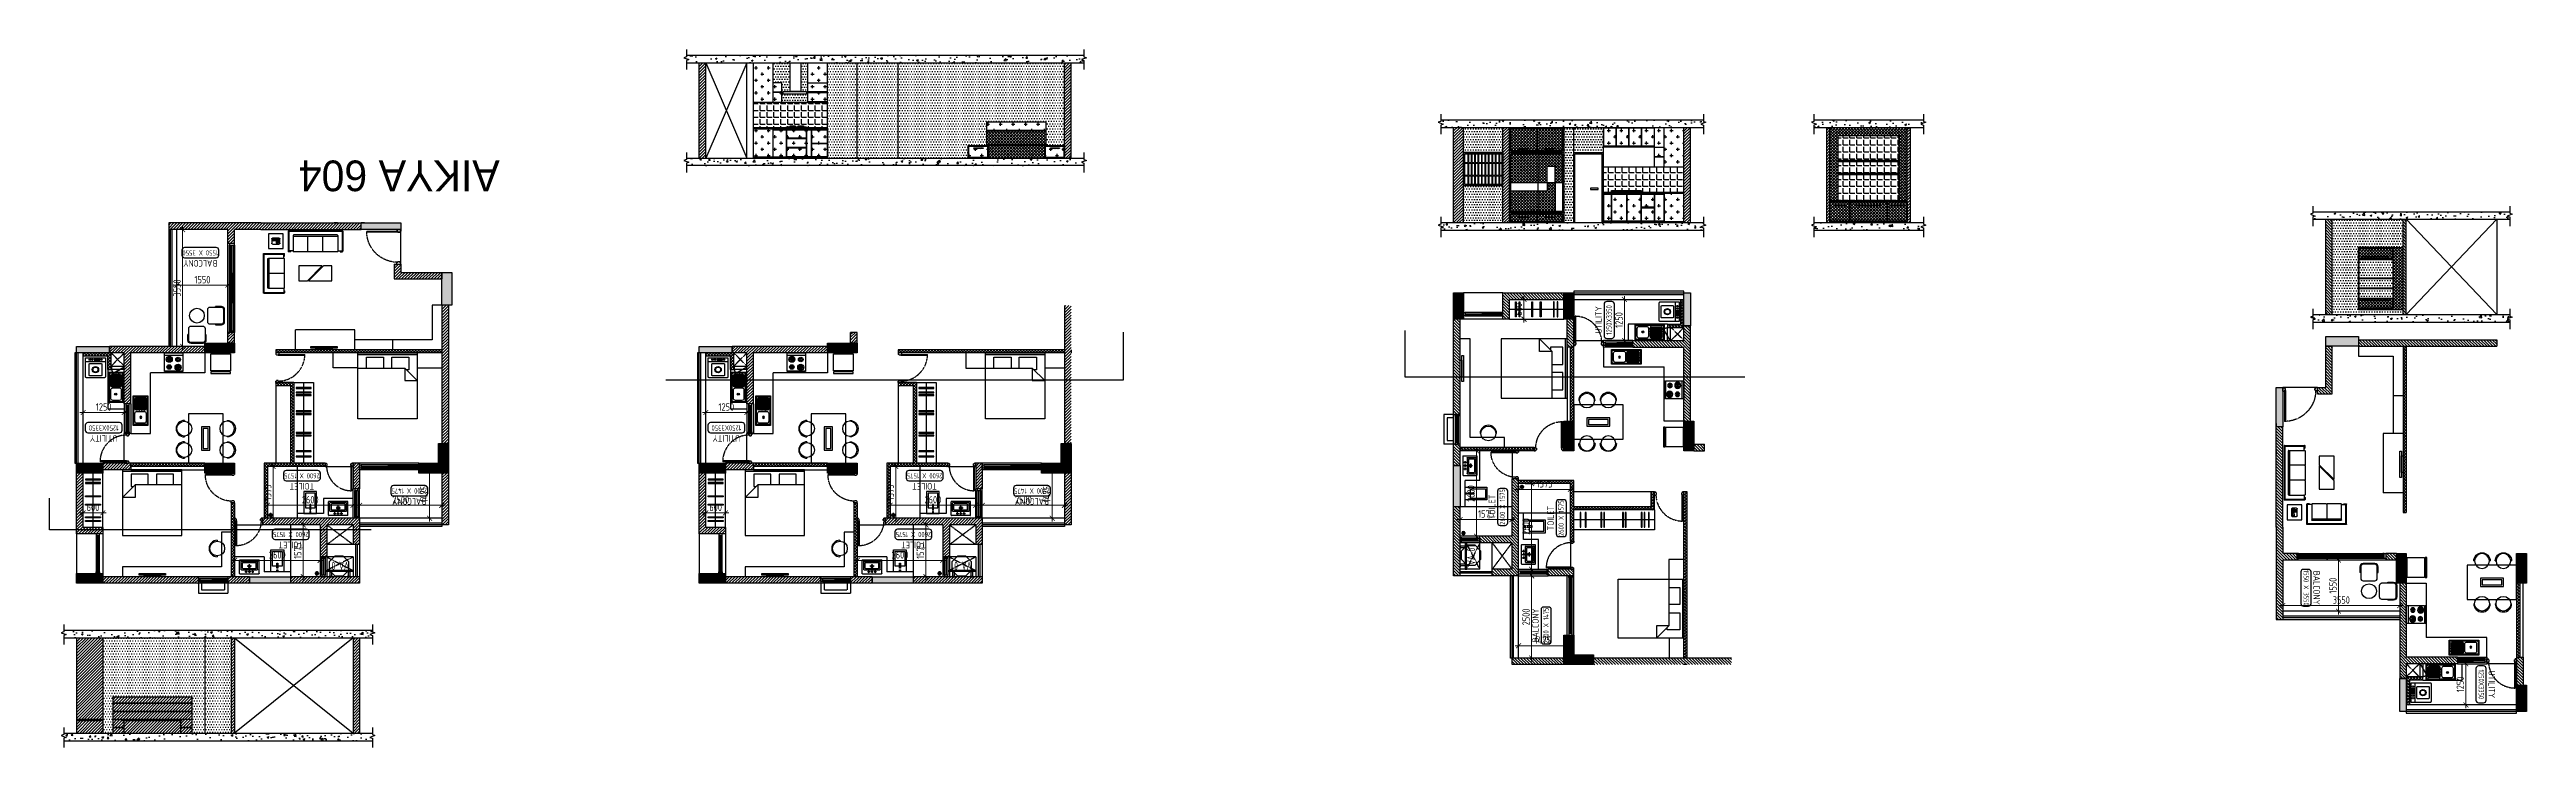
# Model space of a CAD drawing. Header units: millimetres. Extents: x -184691 to 158232, y -112569 to 33289.
# Drawn here: x 82981 to 158232, y -25228 to -4017 of the extents above; entities that cross this region are included whole.
import ezdxf
from ezdxf.enums import TextEntityAlignment as Align

# ---------------------------------------------------------------- set-up
doc = ezdxf.new("R2010")
doc.units = ezdxf.units.MM
doc.header["$LTSCALE"] = 10
doc.header["$PDMODE"] = 35
doc.header["$PDSIZE"] = 500
doc.linetypes.add('DASHED', pattern=[19.05, 12.7, -6.35])
doc.linetypes.add('HIDDEN', pattern=[9.525, 6.35, -3.175])
for name, color, linetype in [('07--DIM-1', 1, 'Continuous'), ('A--BLOCKWALL-1', 9, 'Continuous'), ('A--BLOCKWALL-2', 2, 'Continuous'), ('A--BLOCKWALL-3', 3, 'Continuous'), ('A--BLOCKWALL-HATCH', 8, 'Continuous'), ('A--CONCRETE-1', 9, 'Continuous'), ('A--CONCRETE-HID', 9, 'HIDDEN'), ('A--DOWN', 34, 'Continuous'), ('A--FIXTURE-0', 8, 'Continuous'), ('A--FURNITURE-0', 253, 'Continuous'), ('A--FURNITURE-1', 9, 'Continuous'), ('A--GLAZING-0', 181, 'Continuous'), ('A--HANDRAIL-1', 9, 'Continuous'), ('A--HATCH-1', 8, 'Continuous'), ('A--SANITARY-0', 253, 'Continuous'), ('A--SHAFT-HIDDEN', 9, 'HIDDEN'), ('A--SPACENUMBER', 2, 'Continuous'), ('A--SPACENUMBER-1', 8, 'Continuous'), ('A--SPACEREF', 3, 'Continuous'), ('A--STELWRK-1', 9, 'Continuous'), ('A--Stucture', 9, 'Continuous'), ('A--TILING-1', 8, 'Continuous'), ('A--WINREF', 7, 'Continuous'), ('A--WINREF-1', 8, 'Continuous'), ('Typical floor Column Centre line$0$X-3rd Floor Column$0$A--COL250', 250, 'Continuous'), ('Typical floor Column Centre line$0$X-3rd Floor Column$0$A--CONCRETE-4', 4, 'Continuous')]:
    doc.layers.add(name, color=color, linetype=linetype)
doc.layers.add('A--STELWRK-2', color=2, linetype='Continuous', lineweight=25)
doc.styles.add('ISO', font='isocp2.shx', dxfattribs={"width": 0.8})
doc.dimstyles.new('A-DIM-100', dxfattribs={"dimscale": 100, "dimtxt": 2.25, "dimasz": 1.5, "dimexe": 1, "dimexo": 0.5, "dimgap": 0, "dimtad": 0, "dimdec": 0, "dimzin": 12, "dimdsep": 46, "dimtxsty": 'ISO', "dimblk": 'ARCHTICK', "dimcen": 1, "dimdle": 1, "dimclrd": 8, "dimclre": 8, "dimclrt": 256, "dimadec": 0, "dimazin": 3, "dimtfac": 1, "dimtdec": 0, "dimtmove": 1, "dimatfit": 2, "dimfxl": 1, "dimtvp": 0.75, "dimtolj": 1, "dimtzin": 12, "dimlwd": 18, "dimlwe": 18, "dimarcsym": 0})
pattern_1 = [(225, (91501.38, -6338.52), (44.90128, -44.90128), [])]
pattern_2 = [(225, (91501.38, -6338.52), (44.90128, -44.90128), []), (315, (91501.38, -6338.52), (44.90128, 44.90128), [])]
pattern_3 = [(225, (110418.12, -6338.52), (44.90128, -44.90128), [])]
pattern_4 = [(225, (110418.12, -6338.52), (44.90128, -44.90128), []), (315, (110418.12, -6338.52), (44.90128, 44.90128), [])]
pattern_5 = [(50, (-142490.17, 0), (546.554, -47.81726), [57.15, -628.65]), (355, (-142490.17, 0), (-105.7285, 573.1699), [45.72, -502.92]), (100.451, (-142444.6, -4), (440.8275, 525.3501), [48.57, -534.27]), (46.1842, (-142490.2, 152.4), (813.2371, -126.127), [85.725, -942.975]), (96.6356, (-142422.4, 141.9), (712.2127, 742.2767), [72.855, -801.405]), (351.184, (-142490.2, 152.4), (712.2138, 742.2754), [68.58, -754.38]), (21, (-142413.97, 114.3), (454.84464, -306.79656), [57.15, -628.65]), (326, (-142413.97, 114.3), (185.4061, 552.5639), [45.72, -502.92]), (71.4514, (-142376.07, 88.73), (640.2495, 245.7686), [48.57, -534.27]), (37.5, (-142490.17, 0), (9.26581, 253.66512), [0, -496.824, 0, -510.54, 0, -504.825]), (7.5, (-142490.17, 0), (200.45899, 300.54172), [0, -291.084, 0, -485.394, 0, -192.405]), (327.5, (-142660.1, 0), (406.77179, -17.18623), [0, -190.5, 0, -594.36, 0, -788.67]), (317.5, (-142736.3, 0), (444.38754, 76.27947), [0, -247.65, 0, -394.716, 0, -560.07])]
pattern_6 = [(45, (-142490.17, 0), (-44.90128, 44.90128), []), (135, (-142490.17, 0), (-44.90128, -44.90128), [])]
pattern_7 = [(0, (-142490.17, 0), (39.6875, 79.375), [0, -79.375])]
pattern_8 = [(45, (-142490.17, 0), (-44.90128, 44.90128), [])]
pattern_9 = [(0, (-142490.17, 0), (190.5, 190.5), [95.25, -285.75]), (90, (-142442.55, -47.62), (-190.5, 190.5), [95.25, -285.75])]
pattern_10 = [(0, (-142490.17, 0), (0, 209.55), [152.4, -57.15]), (90, (-142490.17, 0), (-209.55, 1e-14), [152.4, -57.15])]
pattern_11 = [(135, (139537.39, -19110.71), (-44.90128, -44.90128), [])]
pattern_12 = [(135, (139537.39, -19110.71), (-44.90128, -44.90128), []), (225, (139537.39, -19110.71), (44.90128, -44.90128), [])]
pattern_13 = [(315, (147682.31, -16435.58), (44.90128, 44.90128), [])]
pattern_14 = [(315, (147682.31, -16435.58), (44.90128, 44.90128), []), (45, (147682.31, -16435.58), (-44.90128, 44.90128), [])]

msp = doc.modelspace()

# ---------------------------------------------------------------- texts
at = {"layer": 'A--SPACEREF'}
msp.add_text('AIKYA 604', height=933.32, rotation=180, dxfattribs=at).set_placement((96657.2, -7389.1))

# ---------------------------------------------------------------- blocks, each defined once
blk = doc.blocks.new('A$C542B73FF')
at = {"layer": 'A--FURNITURE-0'}
for points in [[(-400, 50), (400, 50), (400, 100), (-400, 100)], [(-250, 0), (250, 0), (250, 50), (-250, 50)]]:
    blk.add_lwpolyline(points, close=True, dxfattribs=at)
blk = doc.blocks.new('A$C7FA855F9')
at = {"layer": 'A--FURNITURE-0', "linetype": 'Continuous'}
for p, q in [((900, 2000), (-900, 2000)), ((-900, 2000), (-900, 0)), ((900, 0), (900, 2000)), ((900, 840), (520, 460)), ((520, 840), (900, 840)), ((520, 460), (520, 840)), ((-900, 460), (520, 460)), ((-900, 50), (900, 50)), ((-900, 0), (900, 0)), ((-645, 460), (-645, 130)), ((-645, 130), (-125, 130)), ((-125, 130), (-125, 460)), ((125, 460), (125, 130)), ((125, 130), (645, 130)), ((645, 510), (570, 510)), ((645, 130), (645, 510))]:
    blk.add_line(p, q, dxfattribs=at)
blk = doc.blocks.new('A$C383732B3')
for p, q in [((275, 250), (275, 275)), ((275, -250), (275, -275))]:
    blk.add_line(p, q)
blk.add_lwpolyline([(275, 275), (100, 275, 0.414214), (0, 175), (0, -175, 0.414214), (100, -275), (275, -275)], format="xyb")
blk.add_lwpolyline([(100, -250), (450, -250, 0.414214), (525, -175), (525, 175, 0.414214), (450, 250), (100, 250, 0.414214), (25, 175), (25, -175, 0.414214)], format="xyb", close=True)
blk = doc.blocks.new('A$C337B3EF4')
for p, q in [((0, 225), (0, 250)), ((0, -250), (0, -225))]:
    blk.add_line(p, q)
blk.add_circle((0, 0), 225)
blk.add_arc((0, 0), 250, 270, 90)
blk = doc.blocks.new('A$C666E5324')
at = {"layer": 'A--FURNITURE-0'}
for points in [[(0, -525), (-1500, -525), (-1500, 525), (0, 525)], [(-400, -125), (-1100, -125), (-1100, 125), (-400, 125)], [(-450, -75), (-1050, -75), (-1050, 75), (-450, 75)]]:
    blk.add_lwpolyline(points, close=True, dxfattribs=at)
at = {"layer": 'A--FURNITURE-0', "xscale": -1, "rotation": 270.000000000004}
for p in [(-1050, 650), (-400, 650)]:
    blk.add_blockref('A$C337B3EF4', p, dxfattribs=at)
at = {"layer": 'A--FURNITURE-0', "rotation": 270.000000000004}
for p in [(-1050, -650), (-400, -650)]:
    blk.add_blockref('A$C337B3EF4', p, dxfattribs=at)
blk = doc.blocks.new('A$C030B2EE2')
at = {"layer": 'A--DOWN'}
for p, q in [((-100, 1150), (-100, 50)), ((-57, 1150), (-57, 50)), ((-43, 1150), (-43, 93)), ((0, 50), (0, 1150))]:
    blk.add_line(p, q, dxfattribs=at)
for points in [[(0, 1150), (-100, 1150), (-100, 1200), (0, 1200)], [(-57, 1150), (-100, 1150), (-100, 1107), (-57, 1107)], [(-57, 634), (-100, 634), (-100, 591), (-57, 591)], [(0, 50), (-100, 50), (-100, 0), (0, 0)], [(0, 634), (-43, 634), (-43, 591), (0, 591)], [(0, 93), (-43, 93), (-43, 50), (0, 50)]]:
    blk.add_lwpolyline(points, close=True, dxfattribs=at)
at = {"layer": 'A--GLAZING-0'}
for p, q in [((-86, 634), (-86, 1107)), ((-72, 634), (-72, 1107)), ((-28, 93), (-28, 591)), ((-14, 93), (-14, 591))]:
    blk.add_line(p, q, dxfattribs=at)
blk = doc.blocks.new('A$C35654C4B')
at = {"layer": 'A--BLOCKWALL-1'}
for p, q in [((-900, 200), (0, 200)), ((-900, 0), (0, 0))]:
    blk.add_line(p, q, dxfattribs=at)
at = {"layer": 'A--DOWN'}
for p, q in [((-50, 150), (-850, 150)), ((-50, 107), (-850, 107)), ((-850, 50), (-50, 50)), ((-50, 93), (-807, 93))]:
    blk.add_line(p, q, dxfattribs=at)
for points in [[(-850, 50), (-850, 150), (-900, 150), (-900, 50)], [(-807, 50), (-807, 93), (-850, 93), (-850, 50)], [(-416, 107), (-416, 150), (-459, 150), (-459, 107)], [(-416, 50), (-416, 93), (-459, 93), (-459, 50)], [(-50, 107), (-50, 150), (-93, 150), (-93, 107)], [(-50, 50), (-50, 150), (0, 150), (0, 50)]]:
    blk.add_lwpolyline(points, close=True, dxfattribs=at)
at = {"layer": 'A--GLAZING-0'}
for p, q in [((-807, 78), (-459, 78)), ((-807, 64), (-459, 64)), ((-416, 136), (-93, 136)), ((-416, 122), (-93, 122))]:
    blk.add_line(p, q, dxfattribs=at)
blk = doc.blocks.new('A$C34D21E7E')
at = {"layer": 'A--DOWN'}
for p, q in [((-150, 2450), (-150, -150)), ((-110, 2450), (-110, -150)), ((-95, 2450), (-95, -150)), ((-55, -150), (-55, 2450)), ((-40, -150), (-40, 2450)), ((0, -150), (0, 2450))]:
    blk.add_line(p, q, dxfattribs=at)
for points in [[(-150, 2450), (0, 2450), (0, 2500), (-150, 2500)], [(-40, 2450), (0, 2450), (0, 2410), (-40, 2410)], [(-95, 1590), (-55, 1590), (-55, 1550), (-95, 1550)], [(-40, 1550), (0, 1550), (0, 1590), (-40, 1590)], [(-150, 740), (-110, 740), (-110, 700), (-150, 700)], [(-95, 700), (-55, 700), (-55, 740), (-95, 740)], [(-150, -150), (-110, -150), (-110, -110), (-150, -110)], [(-150, -150), (0, -150), (0, -200), (-150, -200)]]:
    blk.add_lwpolyline(points, close=True, dxfattribs=at)
at = {"layer": 'A--GLAZING-0'}
for p, q in [((-25, 1590), (-25, 2410)), ((-15, 1590), (-15, 2410)), ((-80, 740), (-80, 1550)), ((-70, 740), (-70, 1550)), ((-135, -110), (-135, 700)), ((-125, -110), (-125, 700))]:
    blk.add_line(p, q, dxfattribs=at)
blk = doc.blocks.new('A$C1CBF2325')
at = {"layer": 'A--DOWN'}
for p, q in [((100, 0), (0, 0)), ((0, 0), (0, -42)), ((100, 0), (100, -42)), ((25, -42), (0, -42)), ((25, -42), (25, -67)), ((75, -67), (25, -67)), ((75, -42), (75, -67)), ((75, -42), (100, -42)), ((79, -46), (79, -67)), ((79, -46), (886, -46)), ((79, -67), (886, -67)), ((886, -67), (886, -46)), ((25, -858), (0, -858)), ((0, -900), (0, -858)), ((100, -900), (0, -900)), ((75, -833), (25, -833)), ((25, -858), (25, -833)), ((75, -858), (75, -833)), ((75, -858), (100, -858)), ((100, -900), (100, -858))]:
    blk.add_line(p, q, dxfattribs=at)
at = {"layer": 'A--DOWN', "color": 8, "linetype": 'DASHED', "ltscale": 0.005}
blk.add_arc((79, -46), 807, 269.73187, 358.52905, dxfattribs=at)
blk = doc.blocks.new('A$C68464E93')
at = {"layer": 'A--BLOCKWALL-1'}
for p, q in [((600, 200), (0, 200)), ((600, 0), (0, 0))]:
    blk.add_line(p, q, dxfattribs=at)
at = {"layer": 'A--DOWN'}
for p, q in [((50, 150), (550, 150)), ((550, 50), (50, 50))]:
    blk.add_line(p, q, dxfattribs=at)
for points in [[(50, 50), (50, 150), (0, 150), (0, 50), (50, 50)], [(550, 50), (550, 150), (600, 150), (600, 50), (550, 50)]]:
    blk.add_lwpolyline(points, dxfattribs=at)
at = {"layer": 'A--GLAZING-0'}
for p, q in [((550, 107), (50, 107)), ((550, 93), (50, 93))]:
    blk.add_line(p, q, dxfattribs=at)
blk = doc.blocks.new('A$C76363F86-flat-10')
at = {"layer": 'A--SANITARY-0'}
for points in [[(0, -0.193), (0, 0.193), (-0.663, 0.193), (-0.663, -0.193)], [(-0.167, -0.146), (-0.167, 0.146), (-0.616, 0.146), (-0.616, -0.146)], [(-0.108, -0.017), (-0.108, 0.017), (-0.266, 0.017), (-0.266, -0.017)], [(0, -0.017), (0, 0.017), (-0.057, 0.017), (-0.057, -0.017)], [(-0.027, -0.009), (-0.027, 0.008), (-0.05, 0.008), (-0.05, -0.009)]]:
    blk.add_lwpolyline(points, close=True, dxfattribs=at)
blk = doc.blocks.new('A$C302618AE')
at = {"layer": 'A--SANITARY-0'}
for p, q in [((-287, 0), (287, 0)), ((-297, -10), (-297, -416)), ((-287, -426), (287, -426)), ((-247, -138), (-247, -383)), ((-237, -128), (240, -128)), ((-237, -393), (240, -393)), ((-206, -178), (-206, -343)), ((-196, -168), (199, -168)), ((-196, -353), (199, -353)), ((-60, -67), (-138, -67)), ((-100, -30), (-100, -110)), ((65, -236), (-65, -236)), ((40, -67), (-38, -67)), ((0, -183), (0, -295)), ((1, -30), (1, -110)), ((141, -67), (63, -67)), ((101, -30), (101, -110)), ((209, -178), (209, -343)), ((250, -138), (250, -383)), ((297, -10), (297, -416))]:
    blk.add_line(p, q, dxfattribs=at)
for centre, radius in [((-100, -67), 17.8), ((1, -235), 36.3), ((1, -235), 25), ((1, -67), 17.8), ((101, -67), 17.8)]:
    blk.add_circle(centre, radius, dxfattribs=at)
for centre, start, end in [((-287, -10), 90, 180), ((-287, -416), 180, 270), ((-237, -138), 90, 180), ((-237, -383), 180, 270), ((-196, -178), 90, 180), ((-196, -343), 180, 270), ((199, -178), 0, 90), ((199, -343), 270, 0), ((240, -138), 0, 90), ((240, -383), 270, 0), ((287, -10), 0, 90), ((287, -416), 270, 0)]:
    blk.add_arc(centre, 10, start, end, dxfattribs=at)
blk.add_ellipse((0, -141), major_axis=(17.6, 0), ratio=0.318204, dxfattribs=at)
blk = doc.blocks.new('A$C704305AF')
at = {"layer": 'A--SANITARY-0'}
for p, q in [((0, 0.064), (0, -0.064)), ((0.064, 0), (-0.064, 0))]:
    blk.add_line(p, q, dxfattribs=at)
for major_axis, start_param, end_param in [((0, 0.0508), 3.141593, 9.424778), ((0, 0.0381), 6.283185307145827, 12.56637061432541)]:
    blk.add_ellipse((0, 0), major_axis=major_axis, ratio=1, start_param=start_param, end_param=end_param, dxfattribs=at)
blk = doc.blocks.new('A$C47D60FF3')
at = {"layer": 'A--FIXTURE-0'}
blk.add_lwpolyline([(-0.075, 0.6), (-0.075, 0), (-0.6, 0), (-0.6, 0.6)], close=True, dxfattribs=at)
blk.add_lwpolyline([(-0.05, 0.6), (-0.05, 0), (0, 0), (0, 0.6), (-0.05, 0.6)], dxfattribs=at)
blk = doc.blocks.new('A$C613641B0')
at = {"layer": 'A--BLOCKWALL-1'}
for p, q in [((0, 0), (-1800, 0)), ((0, -200), (-1800, -200))]:
    blk.add_line(p, q, dxfattribs=at)
at = {"layer": 'A--DOWN'}
for p, q in [((-50, -50), (-1750, -50)), ((-1750, -93), (-93, -93)), ((-1750, -107), (-50, -107)), ((-1750, -150), (-50, -150))]:
    blk.add_line(p, q, dxfattribs=at)
for points in [[(-1750, -50), (-1750, -150), (-1800, -150), (-1800, -50)], [(-1750, -107), (-1750, -150), (-1707, -150), (-1707, -107)], [(-934, -50), (-934, -93), (-891, -93), (-891, -50)], [(-934, -107), (-934, -150), (-891, -150), (-891, -107)], [(-93, -50), (-93, -93), (-50, -93), (-50, -50)], [(-50, -50), (-50, -150), (0, -150), (0, -50)]]:
    blk.add_lwpolyline(points, close=True, dxfattribs=at)
at = {"layer": 'A--GLAZING-0'}
for p, q in [((-934, -122), (-1707, -122)), ((-934, -136), (-1707, -136)), ((-93, -64), (-891, -64)), ((-93, -78), (-891, -78))]:
    blk.add_line(p, q, dxfattribs=at)
blk = doc.blocks.new('SPACE')
at = {"layer": 'A--SPACENUMBER-1'}
blk.add_lwpolyline([(-600, 0), (600, 0, 0.414213562), (700, 100), (700, 288.5, 0.414213562), (600, 388.5), (-600, 388.5, 0.414213562), (-700, 288.5), (-700, 100, 0.414213562), (-600, 0, -0.052514465)], format="xyb", dxfattribs=at)
at = {"layer": 'A--SPACENUMBER', "style": 'ISO', "width": 0.8, "flags": 4}
blk.add_attdef('01', text='', height=250, dxfattribs=at).set_placement((0.455, 202.41), align=Align.MIDDLE)
at = {"layer": 'A--SPACEREF', "style": 'ISO', "width": 0.8, "flags": 4}
blk.add_attdef('S', text='', height=300, dxfattribs=at).set_placement((1.35, 474.975), align=Align.CENTER)
blk = doc.blocks.new('AL-OP')
at = {"layer": 'A--WINREF-1'}
blk.add_lwpolyline([(-124, 300), (-300, 124), (-300, -124), (-124, -300), (124, -300), (300, -124), (300, 124), (124, 300)], close=True, dxfattribs=at)
at = {"layer": 'A--WINREF', "style": 'ISO', "width": 0.6}
blk.add_attdef('AL-OP', text='', height=250, dxfattribs=at).set_placement((3, -5), align=Align.MIDDLE)
blk = doc.blocks.new('A$C2D7D56F7')
at = {"layer": 'A--FIXTURE-0'}
for p, q in [((-0.3, -0.113), (0.3, -0.113)), ((-0.044, -0.037), (0.131, -0.037)), ((-0.044, -0.056), (0.131, -0.056)), ((-0.044, -0.074), (0.131, -0.074))]:
    blk.add_line(p, q, dxfattribs=at)
blk.add_lwpolyline([(0.3, -0.575, -0.414214), (0.275, -0.6), (-0.275, -0.6, -0.414214), (-0.3, -0.575), (-0.3, 0), (0.3, 0)], format="xyb", close=True, dxfattribs=at)
blk.add_lwpolyline([(-0.173, -0.168), (0.173, -0.168), (0.189, -0.184), (0.189, -0.531), (0.173, -0.546), (-0.173, -0.546), (-0.189, -0.531), (-0.189, -0.184)], close=True, dxfattribs=at)
for centre, radius in [((-0.169, -0.052), 0.025), ((-0.095, -0.052), 0.025), ((-0.001, -0.355), 0.0964), ((-0.001, -0.355), 0.0776), ((0.178, -0.052), 0.025)]:
    blk.add_circle(centre, radius, dxfattribs=at)
blk = doc.blocks.new('A$C321E12B3')
at = {"layer": 'A--SANITARY-0', "ltscale": 5}
for p, q in [((-0.9, 0.45), (0, 0.45)), ((-0.9, 0), (-0.9, 0.45)), ((0, 0), (-0.9, 0)), ((-0.879, 0.055), (-0.879, 0.395)), ((-0.845, 0.429), (-0.055, 0.429)), ((-0.055, 0.021), (-0.845, 0.021)), ((-0.837, 0.118), (-0.837, 0.332)), ((-0.774, 0.395), (-0.54, 0.395)), ((-0.54, 0.055), (-0.774, 0.055)), ((-0.477, 0.332), (-0.477, 0.118)), ((-0.443, 0.335), (-0.443, 0.348)), ((-0.443, 0.293), (-0.443, 0.306)), ((-0.443, 0.246), (-0.443, 0.259)), ((-0.443, 0.204), (-0.443, 0.191)), ((-0.443, 0.157), (-0.443, 0.144)), ((-0.443, 0.115), (-0.443, 0.102)), ((-0.439, 0.352), (-0.059, 0.352)), ((-0.059, 0.331), (-0.439, 0.331)), ((-0.439, 0.31), (-0.059, 0.31)), ((-0.059, 0.289), (-0.439, 0.289)), ((-0.439, 0.263), (-0.059, 0.263)), ((-0.059, 0.242), (-0.439, 0.242)), ((-0.059, 0.208), (-0.439, 0.208)), ((-0.439, 0.187), (-0.059, 0.187)), ((-0.059, 0.161), (-0.439, 0.161)), ((-0.439, 0.14), (-0.059, 0.14)), ((-0.059, 0.119), (-0.439, 0.119)), ((-0.439, 0.098), (-0.059, 0.098)), ((-0.063, 0.373), (-0.435, 0.373)), ((-0.063, 0.077), (-0.435, 0.077)), ((-0.404, 0.394), (-0.094, 0.394)), ((-0.404, 0.056), (-0.094, 0.056)), ((-0.055, 0.348), (-0.055, 0.335)), ((-0.055, 0.306), (-0.055, 0.293)), ((-0.055, 0.259), (-0.055, 0.246)), ((-0.055, 0.191), (-0.055, 0.204)), ((-0.055, 0.144), (-0.055, 0.157)), ((-0.055, 0.102), (-0.055, 0.115)), ((-0.021, 0.395), (-0.021, 0.055)), ((0, 0.45), (0, 0))]:
    blk.add_line(p, q, dxfattribs=at)
at = {"layer": 'A--SANITARY-0'}
blk.add_line((-0.9, 0.45), (0, 0.45), dxfattribs=at)
at = {"layer": 'A--SANITARY-0', "ltscale": 5, "extrusion": (0, 0, -1)}
for centre, major_axis, start_param, end_param in [((-0.845, 0.395), (-0.0238, 0.0238), 5.497787, 7.068583), ((-0.845, 0.055), (0.0238, 0.0238), 2.356194, 3.926991), ((-0.774, 0.332), (0.0446, 0.0446), 3.926991, 5.497787), ((-0.774, 0.118), (-0.0446, 0.0446), 3.926991, 5.497787), ((-0.657, 0.214), (0.0223, 0.0223), 0.785398, 7.068583), ((-0.657, 0.214), (0.0112, 0.0112), 0.785398, 7.068583), ((-0.657, 0.214), (0.00743, 0.00743), 0.785398, 7.068583), ((-0.54, 0.332), (0.0446, 0.0446), -0.785398, 0.785398), ((-0.54, 0.118), (-0.0446, 0.0446), 2.356194, 3.926991), ((-0.439, 0.348), (0.00297, 0.00297), 3.926991, 5.497787), ((-0.439, 0.335), (-0.00297, 0.00297), 3.926991, 5.497787), ((-0.439, 0.306), (-0.00297, 0.00297), 5.497787, 7.068583), ((-0.439, 0.293), (-0.00297, 0.00297), 3.926991, 5.497787), ((-0.439, 0.204), (0.00297, 0.00297), 3.926991, 5.497787), ((-0.439, 0.191), (-0.00297, 0.00297), 3.926991, 5.497787), ((-0.439, 0.157), (0.00297, 0.00297), 3.926991, 5.497787), ((-0.439, 0.144), (0.00297, 0.00297), 2.356194, 3.926991), ((-0.439, 0.115), (0.00297, 0.00297), 3.926991, 5.497787), ((-0.439, 0.102), (0.00297, 0.00297), 2.356194, 3.926991), ((-0.393, 0.345), (-0.0357, 0.0357), 6.090163, 6.844508), ((-0.393, 0.105), (-0.0357, 0.0357), 4.151066, 4.905412), ((-0.105, 0.345), (-0.0357, 0.0357), 1.009473, 1.763819), ((-0.105, 0.105), (-0.0357, 0.0357), 2.94857, 3.702916), ((-0.059, 0.348), (0.00297, 0.00297), -0.785398, 0.785398), ((-0.059, 0.335), (-0.00297, 0.00297), 2.356194, 3.926991), ((-0.059, 0.306), (0.00297, 0.00297), -0.785398, 0.785398), ((-0.059, 0.293), (-0.00297, 0.00297), 2.356194, 3.926991), ((-0.059, 0.204), (0.00297, 0.00297), -0.785398, 0.785398), ((-0.059, 0.191), (-0.00297, 0.00297), 2.356194, 3.926991), ((-0.059, 0.157), (0.00297, 0.00297), -0.785398, 0.785398), ((-0.059, 0.144), (-0.00297, 0.00297), 2.356194, 3.926991), ((-0.059, 0.115), (0.00297, 0.00297), -0.785398, 0.785398), ((-0.059, 0.102), (-0.00297, 0.00297), 2.356194, 3.926991), ((-0.055, 0.395), (-0.0238, 0.0238), 0.785398, 2.356194), ((-0.055, 0.055), (-0.0238, 0.0238), 2.356194, 3.926991)]:
    blk.add_ellipse(centre, major_axis=major_axis, ratio=1, start_param=start_param, end_param=end_param, dxfattribs=at)
at = {"layer": 'A--SANITARY-0', "ltscale": 5}
for centre, major_axis, start_param, end_param in [((-0.439, 0.259), (-0.00297, -0.00297), 3.926991, 5.497787), ((-0.439, 0.246), (0.00297, -0.00297), 3.926991, 5.497787), ((-0.059, 0.259), (-0.00297, -0.00297), 2.356194, 3.926991), ((-0.059, 0.246), (0.00297, -0.00297), -0.785398, 0.785398)]:
    blk.add_ellipse(centre, major_axis=major_axis, ratio=1, start_param=start_param, end_param=end_param, dxfattribs=at)
blk = doc.blocks.new('A$C3A434446')
at = {"layer": 'A--STELWRK-1', "color": 1}
for p, q in [((15, 939), (115, 939)), ((15, 909), (115, 909)), ((110, 939), (110, 1089)), ((155, 939), (665, 939)), ((155, 909), (665, 909)), ((160, 939), (160, 1089)), ((660, 939), (660, 1089)), ((705, 939), (805, 939)), ((705, 909), (805, 909)), ((710, 939), (710, 1089))]:
    blk.add_line(p, q, dxfattribs=at)
at = {"layer": 'A--STELWRK-1'}
for points in [[(15, 899), (10, 899), (10, 949), (15, 949)], [(85, 1099), (85, 1089), (185, 1089), (185, 1099)], [(635, 1099), (635, 1089), (735, 1089), (735, 1099)], [(805, 899), (810, 899), (810, 949), (805, 949)]]:
    blk.add_lwpolyline(points, close=True, dxfattribs=at)
at = {"layer": 'A--STELWRK-2'}
for centre, radius in [((135, 924), 25), ((135, 924), 22), ((685, 924), 25), ((685, 924), 22)]:
    blk.add_circle(centre, radius, dxfattribs=at)
blk = doc.blocks.new('A$C6931329F')
at = {"layer": 'A--BLOCKWALL-1'}
for p, q in [((0, 900), (0, 0)), ((200, 900), (200, 0))]:
    blk.add_line(p, q, dxfattribs=at)
at = {"layer": 'A--DOWN'}
for p, q in [((50, 50), (50, 850)), ((150, 850), (150, 50))]:
    blk.add_line(p, q, dxfattribs=at)
for points in [[(150, 850), (50, 850), (50, 900), (150, 900), (150, 850)], [(150, 50), (50, 50), (50, 0), (150, 0), (150, 50)]]:
    blk.add_lwpolyline(points, dxfattribs=at)
at = {"layer": 'A--GLAZING-0'}
for p, q in [((93, 850), (93, 50)), ((107, 850), (107, 50))]:
    blk.add_line(p, q, dxfattribs=at)
blk = doc.blocks.new('A$C4DFF75E1')
at = {"layer": 'A--DOWN'}
for p, q in [((9, 25), (0, 25)), ((0, 25), (0, 0)), ((0, 0), (12, 0)), ((9, 15, 0), (9, 25, 0)), ((12, 15, 0), (9, 15, 0)), ((12, 15, 0), (12, 0, 0)), ((12, 15, 0), (12, 0, 0)), ((12, 0), (12, 15)), ((438, 15, 0), (438, 0, 0)), ((438, 15, 0), (438, 0, 0)), ((438, 15, 0), (441, 15, 0)), ((438, 0), (438, 15)), ((450, 0), (438, 0)), ((441, 15, 0), (441, 25, 0)), ((441, 25), (450, 25)), ((450, 25), (450, 0))]:
    blk.add_line(p, q, dxfattribs=at)
blk.add_lwpolyline([(14, 18), (388, 234), (385, 240), (11, 24)], close=True, dxfattribs=at)
blk.add_circle((10, 24, 0), 0.781, dxfattribs=at)
at = {"layer": 'A--DOWN', "color": 8, "linetype": 'DASHED', "ltscale": 0.003}
blk.add_arc((-37, 15, 0), 478, 0, 27.29356, dxfattribs=at)
blk = doc.blocks.new('_ArchTick')
at = {"color": 0, "const_width": 0.15}
blk.add_lwpolyline([(-0.5, -0.5), (0.5, 0.5)], dxfattribs=at)
blk = doc.blocks.new('*D353')
at = {"layer": '07--DIM-1', "color": 8, "lineweight": 18}
for p, q in [((84001, -18489), (84001, -18000)), ((84601, -18489), (84601, -18000)), ((84701, -18100), (83901, -18100))]:
    blk.add_line(p, q, dxfattribs=at)
at = {"layer": 'Defpoints', "color": 0}
for p in [(84001, -18100), (84001, -18539), (84601, -18539)]:
    blk.add_point(p, dxfattribs=at)
at = {"layer": '07--DIM-1', "color": 8, "lineweight": 18, "xscale": 150, "yscale": 150, "zscale": 150, "rotation": 180}
blk.add_blockref('_ArchTick', (84001, -18100), dxfattribs=at)
at = {"layer": '07--DIM-1', "color": 8, "lineweight": 18, "xscale": 150, "yscale": 150, "zscale": 150}
blk.add_blockref('_ArchTick', (84601, -18100), dxfattribs=at)
at = {"layer": '07--DIM-1', "insert": (84301, -17931), "char_height": 225, "attachment_point": 5, "style": 'ISO'}
blk.add_mtext('\\A1;600', dxfattribs=at)
blk = doc.blocks.new('*D354')
at = {"layer": '07--DIM-1', "color": 8, "lineweight": 18}
for p, q in [((91301, -19542), (88501, -19542)), ((88601, -19989), (88601, -19442)), ((91201, -19989), (91201, -19442))]:
    blk.add_line(p, q, dxfattribs=at)
at = {"layer": 'Defpoints', "color": 0}
for p in [(88601, -19542), (88601, -20039), (91201, -20039)]:
    blk.add_point(p, dxfattribs=at)
at = {"layer": '07--DIM-1', "color": 8, "lineweight": 18, "xscale": 150, "yscale": 150, "zscale": 150, "rotation": 180}
blk.add_blockref('_ArchTick', (88601, -19542), dxfattribs=at)
at = {"layer": '07--DIM-1', "color": 8, "lineweight": 18, "xscale": 150, "yscale": 150, "zscale": 150}
blk.add_blockref('_ArchTick', (91201, -19542), dxfattribs=at)
at = {"layer": '07--DIM-1', "insert": (89901, -19374), "char_height": 225, "attachment_point": 5, "style": 'ISO'}
blk.add_mtext('\\A1;2600', dxfattribs=at)
blk = doc.blocks.new('*D355')
at = {"layer": '07--DIM-1', "color": 8, "lineweight": 18}
for p, q in [((91151, -18464), (90589, -18464)), ((90689, -18364), (90689, -20139)), ((91151, -20039), (90589, -20039))]:
    blk.add_line(p, q, dxfattribs=at)
at = {"layer": 'Defpoints', "color": 0}
for p in [(91201, -18464), (90689, -20039), (91201, -20039)]:
    blk.add_point(p, dxfattribs=at)
at = {"layer": '07--DIM-1', "color": 8, "lineweight": 18, "xscale": 150, "yscale": 150, "zscale": 150}
for p, rotation in [((90689, -18464), 90), ((90689, -20039), 270)]:
    blk.add_blockref('_ArchTick', p, dxfattribs=dict(at, rotation=rotation))
at = {"layer": '07--DIM-1', "insert": (90521, -19251), "char_height": 225, "attachment_point": 5, "rotation": 90, "style": 'ISO'}
blk.add_mtext('\\A1;1575', dxfattribs=at)
blk = doc.blocks.new('*D356')
at = {"layer": '07--DIM-1', "color": 8, "lineweight": 18}
for p, q in [((88501, -11178), (86751, -11178)), ((86851, -10904), (86851, -11278)), ((88401, -10904), (88401, -11278))]:
    blk.add_line(p, q, dxfattribs=at)
at = {"layer": 'Defpoints', "color": 0}
for p in [(86851, -10854), (86851, -11178), (88401, -10854)]:
    blk.add_point(p, dxfattribs=at)
at = {"layer": '07--DIM-1', "color": 8, "lineweight": 18, "xscale": 150, "yscale": 150, "zscale": 150, "rotation": 180}
blk.add_blockref('_ArchTick', (86851, -11178), dxfattribs=at)
at = {"layer": '07--DIM-1', "color": 8, "lineweight": 18, "xscale": 150, "yscale": 150, "zscale": 150}
blk.add_blockref('_ArchTick', (88401, -11178), dxfattribs=at)
at = {"layer": '07--DIM-1', "insert": (87626, -11010), "char_height": 225, "attachment_point": 5, "style": 'ISO'}
blk.add_mtext('\\A1;1550', dxfattribs=at)
blk = doc.blocks.new('*D357')
at = {"layer": '07--DIM-1', "color": 8, "lineweight": 18}
for p, q in [((86901, -9489), (87124, -9489)), ((87024, -13139), (87024, -9389)), ((86901, -13039), (87124, -13039))]:
    blk.add_line(p, q, dxfattribs=at)
at = {"layer": 'Defpoints', "color": 0}
for p in [(86851, -9489), (87024, -9489), (86851, -13039)]:
    blk.add_point(p, dxfattribs=at)
at = {"layer": '07--DIM-1', "color": 8, "lineweight": 18, "xscale": 150, "yscale": 150, "zscale": 150}
for p, rotation in [((87024, -9489), 90), ((87024, -13039), 270)]:
    blk.add_blockref('_ArchTick', p, dxfattribs=dict(at, rotation=rotation))
at = {"layer": '07--DIM-1', "insert": (86855, -11264), "char_height": 225, "attachment_point": 5, "rotation": 90, "style": 'ISO'}
blk.add_mtext('\\A1;3550', dxfattribs=at)
blk = doc.blocks.new('*D358')
at = {"layer": '07--DIM-1', "color": 8, "lineweight": 18}
for p, q in [((95001, -17868), (92301, -17868)), ((92401, -18147), (92401, -17768)), ((94901, -18147), (94901, -17768))]:
    blk.add_line(p, q, dxfattribs=at)
at = {"layer": 'Defpoints', "color": 0}
for p in [(92401, -17868), (92401, -18197), (94901, -18197)]:
    blk.add_point(p, dxfattribs=at)
at = {"layer": '07--DIM-1', "color": 8, "lineweight": 18, "xscale": 150, "yscale": 150, "zscale": 150, "rotation": 180}
blk.add_blockref('_ArchTick', (92401, -17868), dxfattribs=at)
at = {"layer": '07--DIM-1', "color": 8, "lineweight": 18, "xscale": 150, "yscale": 150, "zscale": 150}
blk.add_blockref('_ArchTick', (94901, -17868), dxfattribs=at)
at = {"layer": '07--DIM-1', "insert": (93651, -17699), "char_height": 225, "attachment_point": 5, "style": 'ISO'}
blk.add_mtext('\\A1;2500', dxfattribs=at)
blk = doc.blocks.new('*D359')
at = {"layer": '07--DIM-1', "color": 8, "lineweight": 18}
for p, q in [((92301, -17868), (89501, -17868)), ((89601, -18060), (89601, -17768)), ((92201, -18060), (92201, -17768))]:
    blk.add_line(p, q, dxfattribs=at)
at = {"layer": 'Defpoints', "color": 0}
for p in [(89601, -17868), (89601, -18110), (92201, -18110)]:
    blk.add_point(p, dxfattribs=at)
at = {"layer": '07--DIM-1', "color": 8, "lineweight": 18, "xscale": 150, "yscale": 150, "zscale": 150, "rotation": 180}
blk.add_blockref('_ArchTick', (89601, -17868), dxfattribs=at)
at = {"layer": '07--DIM-1', "color": 8, "lineweight": 18, "xscale": 150, "yscale": 150, "zscale": 150}
blk.add_blockref('_ArchTick', (92201, -17868), dxfattribs=at)
at = {"layer": '07--DIM-1', "insert": (90901, -17699), "char_height": 225, "attachment_point": 5, "style": 'ISO'}
blk.add_mtext('\\A1;2600', dxfattribs=at)
blk = doc.blocks.new('*D360')
at = {"layer": '07--DIM-1', "color": 8, "lineweight": 18}
for p, q in [((89651, -16689), (89874, -16689)), ((89774, -18364), (89774, -16589)), ((89651, -18264), (89874, -18264))]:
    blk.add_line(p, q, dxfattribs=at)
at = {"layer": 'Defpoints', "color": 0}
for p in [(89601, -16689), (89774, -16689), (89601, -18264)]:
    blk.add_point(p, dxfattribs=at)
at = {"layer": '07--DIM-1', "color": 8, "lineweight": 18, "xscale": 150, "yscale": 150, "zscale": 150}
for p, rotation in [((89774, -16689), 90), ((89774, -18264), 270)]:
    blk.add_blockref('_ArchTick', p, dxfattribs=dict(at, rotation=rotation))
at = {"layer": '07--DIM-1', "insert": (89606, -17476), "char_height": 225, "attachment_point": 5, "rotation": 90, "style": 'ISO'}
blk.add_mtext('\\A1;1575', dxfattribs=at)
blk = doc.blocks.new('*D361')
at = {"layer": '07--DIM-1', "color": 8, "lineweight": 18}
for p, q in [((85351, -15046), (83901, -15046)), ((84001, -15001), (84001, -15146)), ((85251, -15001), (85251, -15146))]:
    blk.add_line(p, q, dxfattribs=at)
at = {"layer": 'Defpoints', "color": 0}
for p in [(84001, -14951), (84001, -15046), (85251, -14951)]:
    blk.add_point(p, dxfattribs=at)
at = {"layer": '07--DIM-1', "color": 8, "lineweight": 18, "xscale": 150, "yscale": 150, "zscale": 150, "rotation": 180}
blk.add_blockref('_ArchTick', (84001, -15046), dxfattribs=at)
at = {"layer": '07--DIM-1', "color": 8, "lineweight": 18, "xscale": 150, "yscale": 150, "zscale": 150}
blk.add_blockref('_ArchTick', (85251, -15046), dxfattribs=at)
at = {"layer": '07--DIM-1', "insert": (84626, -14878), "char_height": 225, "attachment_point": 5, "style": 'ISO'}
blk.add_mtext('\\A1;1250', dxfattribs=at)
blk = doc.blocks.new('*D362')
at = {"layer": '07--DIM-1', "color": 8, "lineweight": 18}
for p, q in [((94251, -16789), (94627, -16789)), ((94527, -16689), (94527, -18364)), ((94212, -18264), (94627, -18264))]:
    blk.add_line(p, q, dxfattribs=at)
at = {"layer": 'Defpoints', "color": 0}
for p in [(94201, -16789), (94162, -18264), (94527, -18264)]:
    blk.add_point(p, dxfattribs=at)
at = {"layer": '07--DIM-1', "color": 8, "lineweight": 18, "xscale": 150, "yscale": 150, "zscale": 150}
for p, rotation in [((94527, -16789), 90), ((94527, -18264), 270)]:
    blk.add_blockref('_ArchTick', p, dxfattribs=dict(at, rotation=rotation))
at = {"layer": '07--DIM-1', "insert": (94358, -17526), "char_height": 225, "attachment_point": 5, "rotation": 90, "style": 'ISO'}
blk.add_mtext('\\A1;1475', dxfattribs=at)
blk = doc.blocks.new('A$C59C96D1E')
at = {"linetype": 'Continuous'}
for p, q in [((-2.7, 0), (2.7, 0)), ((-3.5, -9.1), (-3.5, -0.8)), ((-2.7, -1), (-2.7, -2.2)), ((-2.7, -8.8), (-2.7, -7.6)), ((2.7, -9.8), (-2.7, -9.8)), ((-2.3, -1.5), (-2.3, -8.4)), ((-0.8, -0.5), (-2.2, -0.5)), ((-0.8, -9.3), (-2.2, -9.3)), ((-1.8, -1), (-1.3, -1)), ((-1.8, -8.9), (-1.3, -8.9)), ((-0.8, -8.4), (-0.8, -1.5)), ((-0.3, -2.2), (-0.3, -1)), ((-0.3, -7.6), (-0.3, -8.8)), ((3.5, -0.8), (3.5, -9.1))]:
    blk.add_line(p, q, dxfattribs=at)
for points in [[(0.4, -5.9), (0.4, -5.4), (0.9, -5.4), (0.9, -5.9)], [(0.4, -6.5), (0.4, -6), (0.9, -6), (0.9, -6.5)], [(0.4, -7.1), (0.4, -6.6), (0.9, -6.6), (0.9, -7.1)], [(0.4, -7.7), (0.4, -7.2), (0.9, -7.2), (0.9, -7.7)], [(0.4, -8.3), (0.9, -8.3), (0.9, -7.8), (0.4, -7.8)], [(1, -5.9), (1, -5.4), (1.5, -5.4), (1.5, -5.9)], [(1, -6.5), (1, -6), (1.5, -6), (1.5, -6.5)], [(1, -7.1), (1, -6.6), (1.5, -6.6), (1.5, -7.1)], [(1, -7.7), (1, -7.2), (1.5, -7.2), (1.5, -7.7)], [(1, -8.3), (1.5, -8.3), (1.5, -7.8), (1, -7.8)], [(1.6, -5.9), (1.6, -5.4), (2.1, -5.4), (2.1, -5.9)], [(1.6, -6.5), (1.6, -6), (2.1, -6), (2.1, -6.5)], [(1.6, -7.1), (1.6, -6.6), (2.1, -6.6), (2.1, -7.1)], [(1.6, -7.7), (1.6, -7.2), (2.1, -7.2), (2.1, -7.7)], [(1.6, -8.3), (2.1, -8.3), (2.1, -7.8), (1.6, -7.8)], [(2.2, -5.9), (2.2, -5.4), (2.7, -5.4), (2.7, -5.9)], [(2.2, -6.5), (2.2, -6), (2.7, -6), (2.7, -6.5)], [(2.2, -7.1), (2.2, -6.6), (2.7, -6.6), (2.7, -7.1)], [(2.2, -7.7), (2.2, -7.2), (2.7, -7.2), (2.7, -7.7)], [(2.2, -8.3), (2.7, -8.3), (2.7, -7.8), (2.2, -7.8)]]:
    blk.add_lwpolyline(points, close=True)
for centre, radius, start, end in [((-2.7, -0.8), 0.75, 90, 180), ((2.7, -0.8), 0.75, 0, 90), ((-2.7, -9.1), 0.75, 180, 270), ((-2.2, -1), 0.5, 90, 180), ((-2.2, -2.2), 0.5, 180, 270), ((-2.2, -7.6), 0.5, 90, 180), ((-2.2, -8.8), 0.5, 180, 270), ((-1.8, -1.5), 0.5, 90, 180), ((-1.8, -8.4), 0.5, 180, 270), ((-1.3, -1.5), 0.5, 0, 90), ((-1.3, -8.4), 0.5, 270, 0), ((-0.8, -1), 0.5, 0, 90), ((-0.8, -2.2), 0.5, 270, 0), ((-0.8, -7.6), 0.5, 0, 90), ((-0.8, -8.8), 0.5, 270, 0), ((2.7, -9.1), 0.75, 270, 0)]:
    blk.add_arc(centre, radius, start, end, dxfattribs=at)
for centre, start, end in [((-30.2, -7.5), 358.28, 10.8919), ((27.2, -7.5), 169.1081, 181.72)]:
    blk.add_arc(centre, 28, start, end)
blk = doc.blocks.new('A$C6B576318')
at = {"layer": 'A--FURNITURE-0'}
for p, q in [((-975, 13), (-975, 736)), ((-888, 749), (-963, 749)), ((-963, 0), (963, 0)), ((-950, 38), (-950, 711)), ((-813, 724), (-938, 724)), ((-938, 25), (938, 25)), ((-875, 724), (-875, 736)), ((-800, 711), (-800, 736)), ((-800, 175), (-800, 711)), ((-800, 200), (800, 200)), ((-788, 749), (-279, 749)), ((-775, 150), (775, 150)), ((-267, 736), (-267, 200)), ((-254, 749), (254, 749)), ((267, 736), (267, 200)), ((279, 749), (788, 749)), ((800, 711), (800, 736)), ((800, 175), (800, 711)), ((813, 724), (938, 724)), ((875, 724), (875, 736)), ((888, 749), (963, 749)), ((950, 38), (950, 711)), ((975, 13), (975, 736))]:
    blk.add_line(p, q, dxfattribs=at)
for centre, radius, start, end in [((-963, 736), 12.5, 90, 180), ((-963, 13), 12.5, 180, 270), ((-938, 711), 12.5, 90, 180), ((-938, 38), 12.5, 180, 270), ((-888, 736), 12.5, 0, 90), ((-813, 711), 12.5, 0, 90), ((-788, 736), 12.5, 90, 180), ((-775, 175), 25, 180, 270), ((-279, 736), 12.5, 0, 90), ((-254, 736), 12.5, 90, 180), ((254, 736), 12.5, 0, 90), ((279, 736), 12.5, 90, 180), ((775, 175), 25, 270, 0), ((788, 736), 12.5, 0, 90), ((813, 711), 12.5, 90, 180), ((888, 736), 12.5, 90, 180), ((938, 711), 12.5, 0, 90), ((938, 38), 12.5, 270, 0), ((963, 736), 12.5, 0, 90), ((963, 13), 12.5, 270, 0)]:
    blk.add_arc(centre, radius, start, end, dxfattribs=at)
blk = doc.blocks.new('A$C64853205')
at = {"layer": 'A--FURNITURE-0'}
for p, q in [((-708, 13), (-708, 736)), ((-621, 749), (-696, 749)), ((-696, 0), (696, 0)), ((-683, 38), (-683, 711)), ((-546, 724), (-671, 724)), ((-671, 25), (671, 25)), ((-608, 724), (-608, 736)), ((-533, 711), (-533, 736)), ((-533, 175), (-533, 711)), ((-533, 200), (533, 200)), ((-521, 749), (-12, 749)), ((-508, 150), (508, 150)), ((0, 736), (0, 200)), ((13, 749), (521, 749)), ((533, 736), (533, 175)), ((546, 724), (671, 724)), ((608, 724), (608, 736)), ((621, 749), (696, 749)), ((683, 38), (683, 711)), ((708, 13), (708, 736))]:
    blk.add_line(p, q, dxfattribs=at)
for centre, radius, start, end in [((-696, 736), 12.5, 90, 180), ((-696, 13), 12.5, 180, 270), ((-671, 711), 12.5, 90, 180), ((-671, 38), 12.5, 180, 270), ((-621, 736), 12.5, 0, 90), ((-546, 711), 12.5, 0, 90), ((-521, 736), 12.5, 90, 180), ((-508, 175), 25, 180, 270), ((-12, 736), 12.5, 0, 90), ((13, 736), 12.5, 90, 180), ((508, 175), 25, 270, 0), ((521, 736), 12.5, 0, 90), ((546, 711), 12.5, 90, 180), ((621, 736), 12.5, 90, 180), ((671, 711), 12.5, 0, 90), ((671, 38), 12.5, 270, 0), ((696, 736), 12.5, 0, 90), ((696, 13), 12.5, 270, 0)]:
    blk.add_arc(centre, radius, start, end, dxfattribs=at)
blk = doc.blocks.new('A$C06896976')
at = {"layer": 'A--FIXTURE-0'}
for p, q in [((0, 0.6), (-0.6, 0.6)), ((-0.6, 0.6), (-0.6, 0)), ((-0.6, 0), (0, 0)), ((-0.525, 0.6), (-0.525, 0)), ((0, 0), (0, 0.6)), ((0, 0.525), (0.025, 0.525)), ((0.025, 0.475), (0, 0.475)), ((0.025, 0.125), (0, 0.125)), ((0, 0.075), (0.025, 0.075)), ((0.05, 0.6), (0.025, 0.6)), ((0.025, 0.6), (0.025, 0)), ((0.025, 0), (0.05, 0)), ((0.05, 0), (0.05, 0.6))]:
    blk.add_line(p, q, dxfattribs=at)
for centre, major_axis, start_param, end_param in [((-0.394, 0.446), (0.0707, 0.0707), 0.785398, 7.068583), ((-0.394, 0.446), (0.053, 0.053), 0.785398, 7.068583), ((-0.386, 0.154), (0.053, -0.053), -0.785398, 5.497787), ((-0.394, 0.446), (0.0354, 0.0354), 0.785398, 7.068583), ((-0.386, 0.154), (0.0354, -0.0354), -0.785398, 5.497787), ((-0.394, 0.446), (0.0177, 0.0177), 0.785398, 7.068583), ((-0.386, 0.154), (-0.0177, -0.0177), 0.785398, 7.068583), ((-0.131, 0.154), (-0.0707, -0.0707), 0.785398, 7.068583), ((-0.139, 0.446), (-0.053, 0.053), -0.785398, 5.497787), ((-0.131, 0.154), (-0.053, -0.053), 0.785398, 7.068583), ((-0.139, 0.446), (-0.0354, 0.0354), -0.785398, 5.497787), ((-0.131, 0.154), (-0.0354, -0.0354), 0.785398, 7.068583), ((-0.139, 0.446), (0.0177, 0.0177), 0.785398, 7.068583), ((-0.131, 0.154), (-0.0177, -0.0177), 0.785398, 7.068583)]:
    blk.add_ellipse(centre, major_axis=major_axis, ratio=1, start_param=start_param, end_param=end_param, dxfattribs=at)
blk = doc.blocks.new('*D363')
at = {"layer": '07--DIM-1', "color": 8, "lineweight": 18}
for p, q in [((102918, -18489), (102918, -18000)), ((103518, -18489), (103518, -18000)), ((103618, -18100), (102818, -18100))]:
    blk.add_line(p, q, dxfattribs=at)
at = {"layer": 'Defpoints', "color": 0}
for p in [(102918, -18100), (102918, -18539), (103518, -18539)]:
    blk.add_point(p, dxfattribs=at)
at = {"layer": '07--DIM-1', "color": 8, "lineweight": 18, "xscale": 150, "yscale": 150, "zscale": 150, "rotation": 180}
blk.add_blockref('_ArchTick', (102918, -18100), dxfattribs=at)
at = {"layer": '07--DIM-1', "color": 8, "lineweight": 18, "xscale": 150, "yscale": 150, "zscale": 150}
blk.add_blockref('_ArchTick', (103518, -18100), dxfattribs=at)
at = {"layer": '07--DIM-1', "insert": (103218, -17931), "char_height": 225, "attachment_point": 5, "style": 'ISO'}
blk.add_mtext('\\A1;600', dxfattribs=at)
blk = doc.blocks.new('*D364')
at = {"layer": '07--DIM-1', "color": 8, "lineweight": 18}
for p, q in [((110218, -19542), (107418, -19542)), ((107518, -19989), (107518, -19442)), ((110118, -19989), (110118, -19442))]:
    blk.add_line(p, q, dxfattribs=at)
at = {"layer": 'Defpoints', "color": 0}
for p in [(107518, -19542), (107518, -20039), (110118, -20039)]:
    blk.add_point(p, dxfattribs=at)
at = {"layer": '07--DIM-1', "color": 8, "lineweight": 18, "xscale": 150, "yscale": 150, "zscale": 150, "rotation": 180}
blk.add_blockref('_ArchTick', (107518, -19542), dxfattribs=at)
at = {"layer": '07--DIM-1', "color": 8, "lineweight": 18, "xscale": 150, "yscale": 150, "zscale": 150}
blk.add_blockref('_ArchTick', (110118, -19542), dxfattribs=at)
at = {"layer": '07--DIM-1', "insert": (108818, -19374), "char_height": 225, "attachment_point": 5, "style": 'ISO'}
blk.add_mtext('\\A1;2600', dxfattribs=at)
blk = doc.blocks.new('*D365')
at = {"layer": '07--DIM-1', "color": 8, "lineweight": 18}
for p, q in [((110068, -18464), (109506, -18464)), ((109606, -18364), (109606, -20139)), ((110068, -20039), (109506, -20039))]:
    blk.add_line(p, q, dxfattribs=at)
at = {"layer": 'Defpoints', "color": 0}
for p in [(110118, -18464), (109606, -20039), (110118, -20039)]:
    blk.add_point(p, dxfattribs=at)
at = {"layer": '07--DIM-1', "color": 8, "lineweight": 18, "xscale": 150, "yscale": 150, "zscale": 150}
for p, rotation in [((109606, -18464), 90), ((109606, -20039), 270)]:
    blk.add_blockref('_ArchTick', p, dxfattribs=dict(at, rotation=rotation))
at = {"layer": '07--DIM-1', "insert": (109437, -19251), "char_height": 225, "attachment_point": 5, "rotation": 90, "style": 'ISO'}
blk.add_mtext('\\A1;1575', dxfattribs=at)
blk = doc.blocks.new('*D366')
at = {"layer": '07--DIM-1', "color": 8, "lineweight": 18}
for p, q in [((113918, -17868), (111218, -17868)), ((111318, -18147), (111318, -17768)), ((113818, -18147), (113818, -17768))]:
    blk.add_line(p, q, dxfattribs=at)
at = {"layer": 'Defpoints', "color": 0}
for p in [(111318, -17868), (111318, -18197), (113818, -18197)]:
    blk.add_point(p, dxfattribs=at)
at = {"layer": '07--DIM-1', "color": 8, "lineweight": 18, "xscale": 150, "yscale": 150, "zscale": 150, "rotation": 180}
blk.add_blockref('_ArchTick', (111318, -17868), dxfattribs=at)
at = {"layer": '07--DIM-1', "color": 8, "lineweight": 18, "xscale": 150, "yscale": 150, "zscale": 150}
blk.add_blockref('_ArchTick', (113818, -17868), dxfattribs=at)
at = {"layer": '07--DIM-1', "insert": (112568, -17699), "char_height": 225, "attachment_point": 5, "style": 'ISO'}
blk.add_mtext('\\A1;2500', dxfattribs=at)
blk = doc.blocks.new('*D367')
at = {"layer": '07--DIM-1', "color": 8, "lineweight": 18}
for p, q in [((111218, -17868), (108418, -17868)), ((108518, -18060), (108518, -17768)), ((111118, -18060), (111118, -17768))]:
    blk.add_line(p, q, dxfattribs=at)
at = {"layer": 'Defpoints', "color": 0}
for p in [(108518, -17868), (108518, -18110), (111118, -18110)]:
    blk.add_point(p, dxfattribs=at)
at = {"layer": '07--DIM-1', "color": 8, "lineweight": 18, "xscale": 150, "yscale": 150, "zscale": 150, "rotation": 180}
blk.add_blockref('_ArchTick', (108518, -17868), dxfattribs=at)
at = {"layer": '07--DIM-1', "color": 8, "lineweight": 18, "xscale": 150, "yscale": 150, "zscale": 150}
blk.add_blockref('_ArchTick', (111118, -17868), dxfattribs=at)
at = {"layer": '07--DIM-1', "insert": (109818, -17699), "char_height": 225, "attachment_point": 5, "style": 'ISO'}
blk.add_mtext('\\A1;2600', dxfattribs=at)
blk = doc.blocks.new('*D368')
at = {"layer": '07--DIM-1', "color": 8, "lineweight": 18}
for p, q in [((108568, -16689), (108791, -16689)), ((108691, -18364), (108691, -16589)), ((108568, -18264), (108791, -18264))]:
    blk.add_line(p, q, dxfattribs=at)
at = {"layer": 'Defpoints', "color": 0}
for p in [(108518, -16689), (108691, -16689), (108518, -18264)]:
    blk.add_point(p, dxfattribs=at)
at = {"layer": '07--DIM-1', "color": 8, "lineweight": 18, "xscale": 150, "yscale": 150, "zscale": 150}
for p, rotation in [((108691, -16689), 90), ((108691, -18264), 270)]:
    blk.add_blockref('_ArchTick', p, dxfattribs=dict(at, rotation=rotation))
at = {"layer": '07--DIM-1', "insert": (108522, -17476), "char_height": 225, "attachment_point": 5, "rotation": 90, "style": 'ISO'}
blk.add_mtext('\\A1;1575', dxfattribs=at)
blk = doc.blocks.new('*D369')
at = {"layer": '07--DIM-1', "color": 8, "lineweight": 18}
for p, q in [((104268, -15046), (102818, -15046)), ((102918, -15001), (102918, -15146)), ((104168, -15001), (104168, -15146))]:
    blk.add_line(p, q, dxfattribs=at)
at = {"layer": 'Defpoints', "color": 0}
for p in [(102918, -14951), (102918, -15046), (104168, -14951)]:
    blk.add_point(p, dxfattribs=at)
at = {"layer": '07--DIM-1', "color": 8, "lineweight": 18, "xscale": 150, "yscale": 150, "zscale": 150, "rotation": 180}
blk.add_blockref('_ArchTick', (102918, -15046), dxfattribs=at)
at = {"layer": '07--DIM-1', "color": 8, "lineweight": 18, "xscale": 150, "yscale": 150, "zscale": 150}
blk.add_blockref('_ArchTick', (104168, -15046), dxfattribs=at)
at = {"layer": '07--DIM-1', "insert": (103543, -14878), "char_height": 225, "attachment_point": 5, "style": 'ISO'}
blk.add_mtext('\\A1;1250', dxfattribs=at)
blk = doc.blocks.new('*D370')
at = {"layer": '07--DIM-1', "color": 8, "lineweight": 18}
for p, q in [((113168, -16789), (113543, -16789)), ((113443, -16689), (113443, -18364)), ((113129, -18264), (113543, -18264))]:
    blk.add_line(p, q, dxfattribs=at)
at = {"layer": 'Defpoints', "color": 0}
for p in [(113118, -16789), (113079, -18264), (113443, -18264)]:
    blk.add_point(p, dxfattribs=at)
at = {"layer": '07--DIM-1', "color": 8, "lineweight": 18, "xscale": 150, "yscale": 150, "zscale": 150}
for p, rotation in [((113443, -16789), 90), ((113443, -18264), 270)]:
    blk.add_blockref('_ArchTick', p, dxfattribs=dict(at, rotation=rotation))
at = {"layer": '07--DIM-1', "insert": (113275, -17526), "char_height": 225, "attachment_point": 5, "rotation": 90, "style": 'ISO'}
blk.add_mtext('\\A1;1475', dxfattribs=at)
blk = doc.blocks.new('*D427')
at = {"layer": '07--DIM-1', "color": 8, "lineweight": 18}
for p, q in [((127387, -11611), (127876, -11611)), ((127776, -12311), (127776, -11511)), ((127387, -12211), (127876, -12211))]:
    blk.add_line(p, q, dxfattribs=at)
at = {"layer": 'Defpoints', "color": 0}
for p in [(127337, -11611), (127776, -11611), (127337, -12211)]:
    blk.add_point(p, dxfattribs=at)
at = {"layer": '07--DIM-1', "color": 8, "lineweight": 18, "xscale": 150, "yscale": 150, "zscale": 150}
for p, rotation in [((127776, -11611), 90), ((127776, -12211), 270)]:
    blk.add_blockref('_ArchTick', p, dxfattribs=dict(at, rotation=rotation))
at = {"layer": '07--DIM-1', "insert": (127607, -11911), "char_height": 225, "attachment_point": 5, "rotation": 90, "style": 'ISO'}
blk.add_mtext('\\A1;600', dxfattribs=at)
blk = doc.blocks.new('*D428')
at = {"layer": '07--DIM-1', "color": 8, "lineweight": 18}
for p, q in [((125887, -16211), (126434, -16211)), ((126334, -18911), (126334, -16111)), ((125887, -18811), (126434, -18811))]:
    blk.add_line(p, q, dxfattribs=at)
at = {"layer": 'Defpoints', "color": 0}
for p in [(125837, -16211), (126334, -16211), (125837, -18811)]:
    blk.add_point(p, dxfattribs=at)
at = {"layer": '07--DIM-1', "color": 8, "lineweight": 18, "xscale": 150, "yscale": 150, "zscale": 150}
for p, rotation in [((126334, -16211), 90), ((126334, -18811), 270)]:
    blk.add_blockref('_ArchTick', p, dxfattribs=dict(at, rotation=rotation))
at = {"layer": '07--DIM-1', "insert": (126165, -17511), "char_height": 225, "attachment_point": 5, "rotation": 90, "style": 'ISO'}
blk.add_mtext('\\A1;2600', dxfattribs=at)
blk = doc.blocks.new('*D429')
at = {"layer": '07--DIM-1', "color": 8, "lineweight": 18}
for p, q in [((127512, -18299), (125737, -18299)), ((125837, -18761), (125837, -18199)), ((127412, -18761), (127412, -18199))]:
    blk.add_line(p, q, dxfattribs=at)
at = {"layer": 'Defpoints', "color": 0}
for p in [(125837, -18299), (125837, -18811), (127412, -18811)]:
    blk.add_point(p, dxfattribs=at)
at = {"layer": '07--DIM-1', "color": 8, "lineweight": 18, "xscale": 150, "yscale": 150, "zscale": 150}
for p, rotation in [((125837, -18299), 179.9999999986617), ((127412, -18299), 359.9999999986617)]:
    blk.add_blockref('_ArchTick', p, dxfattribs=dict(at, rotation=rotation))
at = {"layer": '07--DIM-1', "insert": (126625, -18130), "char_height": 225, "attachment_point": 5, "rotation": 360, "style": 'ISO'}
blk.add_mtext('\\A1;1575', dxfattribs=at)
blk = doc.blocks.new('*D430')
at = {"layer": '07--DIM-1', "color": 8, "lineweight": 18}
for p, q in [((127729, -20011), (128108, -20011)), ((128008, -22611), (128008, -19911)), ((127729, -22511), (128108, -22511))]:
    blk.add_line(p, q, dxfattribs=at)
at = {"layer": 'Defpoints', "color": 0}
for p in [(127679, -20011), (128008, -20011), (127679, -22511)]:
    blk.add_point(p, dxfattribs=at)
at = {"layer": '07--DIM-1', "color": 8, "lineweight": 18, "xscale": 150, "yscale": 150, "zscale": 150}
for p, rotation in [((128008, -20011), 90), ((128008, -22511), 270)]:
    blk.add_blockref('_ArchTick', p, dxfattribs=dict(at, rotation=rotation))
at = {"layer": '07--DIM-1', "insert": (127839, -21261), "char_height": 225, "attachment_point": 5, "rotation": 90, "style": 'ISO'}
blk.add_mtext('\\A1;2500', dxfattribs=at)
blk = doc.blocks.new('*D431')
at = {"layer": '07--DIM-1', "color": 8, "lineweight": 18}
for p, q in [((127816, -17211), (128108, -17211)), ((128008, -19911), (128008, -17111)), ((127816, -19811), (128108, -19811))]:
    blk.add_line(p, q, dxfattribs=at)
at = {"layer": 'Defpoints', "color": 0}
for p in [(127766, -17211), (128008, -17211), (127766, -19811)]:
    blk.add_point(p, dxfattribs=at)
at = {"layer": '07--DIM-1', "color": 8, "lineweight": 18, "xscale": 150, "yscale": 150, "zscale": 150}
for p, rotation in [((128008, -17211), 90), ((128008, -19811), 270)]:
    blk.add_blockref('_ArchTick', p, dxfattribs=dict(at, rotation=rotation))
at = {"layer": '07--DIM-1', "insert": (127839, -18511), "char_height": 225, "attachment_point": 5, "rotation": 90, "style": 'ISO'}
blk.add_mtext('\\A1;2600', dxfattribs=at)
blk = doc.blocks.new('*D432')
at = {"layer": '07--DIM-1', "color": 8, "lineweight": 18}
for p, q in [((127612, -17261), (127612, -17484)), ((129187, -17261), (129187, -17484)), ((127512, -17384), (129287, -17384))]:
    blk.add_line(p, q, dxfattribs=at)
at = {"layer": 'Defpoints', "color": 0}
for p in [(127612, -17211), (129187, -17211), (129187, -17384)]:
    blk.add_point(p, dxfattribs=at)
at = {"layer": '07--DIM-1', "color": 8, "lineweight": 18, "xscale": 150, "yscale": 150, "zscale": 150, "rotation": 180}
blk.add_blockref('_ArchTick', (127612, -17384), dxfattribs=at)
at = {"layer": '07--DIM-1', "color": 8, "lineweight": 18, "xscale": 150, "yscale": 150, "zscale": 150}
blk.add_blockref('_ArchTick', (129187, -17384), dxfattribs=at)
at = {"layer": '07--DIM-1', "insert": (128400, -17215), "char_height": 225, "attachment_point": 5, "style": 'ISO'}
blk.add_mtext('\\A1;1575', dxfattribs=at)
blk = doc.blocks.new('*D433')
at = {"layer": '07--DIM-1', "color": 8, "lineweight": 18}
for p, q in [((130875, -11611), (130729, -11611)), ((130829, -12961), (130829, -11511)), ((130875, -12861), (130729, -12861))]:
    blk.add_line(p, q, dxfattribs=at)
at = {"layer": 'Defpoints', "color": 0}
for p in [(130829, -11611), (130925, -11611), (130925, -12861)]:
    blk.add_point(p, dxfattribs=at)
at = {"layer": '07--DIM-1', "color": 8, "lineweight": 18, "xscale": 150, "yscale": 150, "zscale": 150}
for p, rotation in [((130829, -11611), 90), ((130829, -12861), 270)]:
    blk.add_blockref('_ArchTick', p, dxfattribs=dict(at, rotation=rotation))
at = {"layer": '07--DIM-1', "insert": (130661, -12236), "char_height": 225, "attachment_point": 5, "rotation": 90, "style": 'ISO'}
blk.add_mtext('\\A1;1250', dxfattribs=at)
blk = doc.blocks.new('*D434')
at = {"layer": '07--DIM-1', "color": 8, "lineweight": 18}
for p, q in [((127612, -21822), (127612, -22236)), ((129187, -22136), (127512, -22136)), ((129087, -21861), (129087, -22236))]:
    blk.add_line(p, q, dxfattribs=at)
at = {"layer": 'Defpoints', "color": 0}
for p in [(127612, -21772), (129087, -21811), (127612, -22136)]:
    blk.add_point(p, dxfattribs=at)
at = {"layer": '07--DIM-1', "color": 8, "lineweight": 18, "xscale": 150, "yscale": 150, "zscale": 150, "rotation": 180}
blk.add_blockref('_ArchTick', (127612, -22136), dxfattribs=at)
at = {"layer": '07--DIM-1', "color": 8, "lineweight": 18, "xscale": 150, "yscale": 150, "zscale": 150}
blk.add_blockref('_ArchTick', (129087, -22136), dxfattribs=at)
at = {"layer": '07--DIM-1', "insert": (128350, -21967), "char_height": 225, "attachment_point": 5, "style": 'ISO'}
blk.add_mtext('\\A1;1475', dxfattribs=at)
blk = doc.blocks.new('*D435')
at = {"layer": '07--DIM-1', "color": 8, "lineweight": 18}
for p, q in [((152247, -19536), (152622, -19536)), ((152522, -19436), (152522, -21186)), ((152247, -21086), (152622, -21086))]:
    blk.add_line(p, q, dxfattribs=at)
at = {"layer": 'Defpoints', "color": 0}
for p in [(152197, -19536), (152197, -21086), (152522, -21086)]:
    blk.add_point(p, dxfattribs=at)
at = {"layer": '07--DIM-1', "color": 8, "lineweight": 18, "xscale": 150, "yscale": 150, "zscale": 150}
for p, rotation in [((152522, -19536), 90), ((152522, -21086), 270)]:
    blk.add_blockref('_ArchTick', p, dxfattribs=dict(at, rotation=rotation))
at = {"layer": '07--DIM-1', "insert": (152353, -20311), "char_height": 225, "attachment_point": 5, "rotation": 90, "style": 'ISO'}
blk.add_mtext('\\A1;1550', dxfattribs=at)
blk = doc.blocks.new('*D436')
at = {"layer": '07--DIM-1', "color": 8, "lineweight": 18}
for p, q in [((154482, -20913), (150732, -20913)), ((150832, -21036), (150832, -20813)), ((154382, -21036), (154382, -20813))]:
    blk.add_line(p, q, dxfattribs=at)
at = {"layer": 'Defpoints', "color": 0}
for p in [(150832, -20913), (150832, -21086), (154382, -21086)]:
    blk.add_point(p, dxfattribs=at)
at = {"layer": '07--DIM-1', "color": 8, "lineweight": 18, "xscale": 150, "yscale": 150, "zscale": 150, "rotation": 180}
blk.add_blockref('_ArchTick', (150832, -20913), dxfattribs=at)
at = {"layer": '07--DIM-1', "color": 8, "lineweight": 18, "xscale": 150, "yscale": 150, "zscale": 150}
blk.add_blockref('_ArchTick', (154382, -20913), dxfattribs=at)
at = {"layer": '07--DIM-1', "insert": (152607, -20745), "char_height": 225, "attachment_point": 5, "style": 'ISO'}
blk.add_mtext('\\A1;3550', dxfattribs=at)
blk = doc.blocks.new('*D437')
at = {"layer": '07--DIM-1', "color": 8, "lineweight": 18}
for p, q in [((156345, -22686), (156490, -22686)), ((156390, -22586), (156390, -24036)), ((156345, -23936), (156490, -23936))]:
    blk.add_line(p, q, dxfattribs=at)
at = {"layer": 'Defpoints', "color": 0}
for p in [(156295, -22686), (156295, -23936), (156390, -23936)]:
    blk.add_point(p, dxfattribs=at)
at = {"layer": '07--DIM-1', "color": 8, "lineweight": 18, "xscale": 150, "yscale": 150, "zscale": 150}
for p, rotation in [((156390, -22686), 90), ((156390, -23936), 270)]:
    blk.add_blockref('_ArchTick', p, dxfattribs=dict(at, rotation=rotation))
at = {"layer": '07--DIM-1', "insert": (156221, -23311), "char_height": 225, "attachment_point": 5, "rotation": 90, "style": 'ISO'}
blk.add_mtext('\\A1;1250', dxfattribs=at)

# ---------------------------------------------------------------- dimensions: what is measured, and where the dimension line sits
at = {"layer": '07--DIM-1'}
for base, p1, p2, angle, picture, middle in [((87023.5, -9488.5), (86851.4, -13038.5), (86851.4, -9488.5), 270, '*D357', (86854.8, -11263.5)), ((86851.4, -11178.3), (88401.4, -10853.5), (86851.4, -10853.5), 180, '*D356', (87626.4, -11009.5)), ((127776, -11610.7), (127337.4, -12210.7), (127337.4, -11610.7), 90, '*D427', (127607.3, -11910.7)), ((130829.4, -11610.7), (130925.1, -12860.7), (130925.1, -11610.7), 90, '*D433', (130660.6, -12235.7)), ((84001.4, -15046.5), (85251.4, -14950.8), (84001.4, -14950.8), 180, '*D361', (84626.4, -14877.7)), ((102918.1, -15046.5), (104168.1, -14950.8), (102918.1, -14950.8), 180, '*D369', (103543.1, -14877.7)), ((126333.5, -16210.7), (125837.4, -18810.7), (125837.4, -16210.7), 90, '*D428', (126164.7, -17510.7)), ((89774.4, -16688.5), (89601.4, -18263.5), (89601.4, -16688.5), 270, '*D360', (89605.6, -17476)), ((94526.6, -18263.5), (94201.4, -16788.5), (94162.2, -18263.5), 270, '*D362', (94357.9, -17526)), ((108691.1, -16688.5), (108518.1, -18263.5), (108518.1, -16688.5), 270, '*D368', (108522.4, -17476)), ((113443.3, -18263.5), (113118.1, -16788.5), (113078.9, -18263.5), 270, '*D370', (113274.6, -17526)), ((129187.4, -17383.7), (127612.4, -17210.7), (129187.4, -17210.7), 180, '*D432', (128399.9, -17215)), ((84001.4, -18099.9), (84601.4, -18538.5), (84001.4, -18538.5), 180, '*D353', (84301.4, -17931.1)), ((102918.1, -18099.9), (103518.1, -18538.5), (102918.1, -18538.5), 180, '*D363', (103218.1, -17931.1)), ((88601.4, -19542.4), (91201.4, -20038.5), (88601.4, -20038.5), 180, '*D354', (89901.4, -19373.6)), ((107518.1, -19542.4), (110118.1, -20038.5), (107518.1, -20038.5), 180, '*D364', (108818.1, -19373.6)), ((152522.1, -21085.6), (152197.3, -19535.6), (152197.3, -21085.6), 270, '*D435', (152353.3, -20310.6)), ((127612.4, -22135.9), (129087.4, -21810.7), (127612.4, -21771.5), 180, '*D434', (128349.9, -21967.2)), ((156390.3, -23935.6), (156294.6, -22685.6), (156294.6, -23935.6), 270, '*D437', (156221.5, -23310.6))]:
    dim = msp.add_linear_dim(base=base, p1=p1, p2=p2, angle=angle, dimstyle='A-DIM-100', dxfattribs=at)
    dim.commit()
    dim.dimension.update_dxf_attribs({"geometry": picture, "text_midpoint": middle})
for p1, p2, distance, picture, middle in [((127766.3, -19810.7), (127766.3, -17210.7), -241.4, '*D431', (127838.9, -18510.7)), ((92201.4, -18109.6), (89601.4, -18109.6), -241.4, '*D359', (90901.4, -17699.4)), ((94901.4, -18197.1), (92401.4, -18197.1), -328.9, '*D358', (93651.4, -17699.4)), ((111118.1, -18109.6), (108518.1, -18109.6), -241.4, '*D367', (109818.1, -17699.4)), ((113818.1, -18197.1), (111318.1, -18197.1), -328.9, '*D366', (112568.1, -17699.4)), ((127412.4, -18810.7), (125837.4, -18810.7), -512, '*D429', (126624.9, -18130)), ((91201.4, -18463.5), (91201.4, -20038.5), -512, '*D355', (90520.7, -19251)), ((110118.1, -18463.5), (110118.1, -20038.5), -512, '*D365', (109437.4, -19251)), ((127678.8, -22510.7), (127678.8, -20010.7), -328.9, '*D430', (127838.9, -21260.7))]:
    dim = msp.add_aligned_dim(p1=p1, p2=p2, distance=distance, dimstyle='A-DIM-100', dxfattribs=at)
    dim.commit()
    dim.dimension.update_dxf_attribs({"geometry": picture, "text_midpoint": middle})
dim = msp.add_linear_dim(base=(150832.3, -20913.5), p1=(154382.3, -21085.6), p2=(150832.3, -21085.6), dimstyle='A-DIM-100', dxfattribs=at)
dim.commit()
dim.dimension.update_dxf_attribs({"geometry": '*D436', "text_midpoint": (152607.3, -20744.7)})

# ---------------------------------------------------------------- hatches: boundary and pattern name
h = msp.add_hatch()
h.set_pattern_fill('AR-CONC', color=256, scale=3, style=0)
h.set_pattern_definition(pattern_5)
h.paths.add_polyline_path([(114332.5, -4320.2), (114484.1, -4265), (114408.3, -4237.4), (114408.3, -4190.4), (102327.9, -4190.4), (102327.9, -4237.4), (102252.1, -4265), (102403.8, -4320.2), (102327.9, -4347.8), (102327.9, -4419), (114408.3, -4419), (114408.3, -4347.8)])
h.paths.add_polyline_path([(114332.5, -7444.8), (114484.1, -7389.6), (114408.3, -7362), (114408.3, -7315), (102327.9, -7315), (102327.9, -7362), (102252.1, -7389.6), (102403.8, -7444.8), (102327.9, -7472.4), (102327.9, -7546.2), (114408.3, -7546.2), (114408.3, -7472.4)])
h = msp.add_hatch()
h.set_pattern_fill('ANSI31', color=256, scale=20, style=0)
h.set_pattern_definition(pattern_8)
h.paths.add_polyline_path([(102918.1, -4419), (102718.1, -4419), (102718.1, -7315), (102918.1, -7315)])
h.paths.add_polyline_path([(114018.1, -4419), (113818.1, -4419), (113818.1, -7315), (114018.1, -7315)])
h = msp.add_hatch()
h.set_pattern_fill('CROSS', color=256, scale=30, style=0)
h.set_pattern_definition(pattern_9)
h.paths.add_polyline_path([(104968.1, -4419), (104368.1, -4419), (104368.1, -5625), (104968.1, -5625)])
h.paths.add_polyline_path([(105228.1, -5025), (104968.1, -5025), (104968.1, -5305.2), (105228.1, -5305.2)])
h.paths.add_polyline_path([(105228.1, -5315.2), (104968.1, -5315.2), (104968.1, -5625), (105228.1, -5625)])
h.paths.add_polyline_path([(106618.1, -4419), (106018.1, -4419), (106018.1, -5025), (106618.1, -5025)])
h.paths.add_polyline_path([(106618.1, -5025), (106018.1, -5025), (106018.1, -5288.2), (106618.1, -5288.2)])
h.paths.add_polyline_path([(106618.1, -5318.2), (106018.1, -5318.2), (106018.1, -5605), (106618.1, -5605)])
h.paths.add_polyline_path([(104968.1, -6423), (104368.1, -6423), (104368.1, -7277), (104968.1, -7277)])
h.paths.add_polyline_path([(105362.4, -6461), (104968.1, -6461), (104968.1, -7277), (105362.4, -7277)])
h.paths.add_polyline_path([(105971.6, -7003), (105372.4, -7003), (105372.4, -7267), (105971.6, -7267)])
h.paths.add_polyline_path([(105971.6, -6723), (105372.4, -6723), (105372.4, -6983), (105971.6, -6983)])
h.paths.add_polyline_path([(105971.6, -6461), (105372.4, -6461), (105372.4, -6703), (105971.6, -6703)])
h.paths.add_polyline_path([(106121.6, -6461), (105981.6, -6461), (105981.6, -7267), (106121.6, -7267)])
h.paths.add_polyline_path([(106608.1, -6461), (106131.6, -6461), (106131.6, -6869), (106608.1, -6869)])
h = msp.add_hatch()
h.set_pattern_fill('DOTS', color=256, scale=50, style=0)
h.set_pattern_definition(pattern_7)
h.paths.add_polyline_path([(105228.1, -5025), (105228.1, -5625), (106018.1, -5625), (106018.1, -4419), (104968.1, -4419), (104968.1, -5025)])
h.paths.add_polyline_path([(105477.4, -4423.8), (105801.1, -4423.8), (105801.1, -5294.5), (105978.7, -5294.5), (105978.7, -5369.7), (105270.7, -5369.7), (105270.7, -5294.5), (105477.4, -5294.5)], flags=16)
h = msp.add_hatch()
h.set_pattern_fill('DOTS', color=256, scale=50, style=0)
h.set_pattern_definition(pattern_7)
h.paths.add_polyline_path([(107518.1, -4419), (106618.1, -4419), (106618.1, -6385), (106618.1, -7315), (107518.1, -7315)])
h.paths.add_polyline_path([(108768.1, -4419), (107518.1, -4419), (107518.1, -7315), (108768.1, -7315)])
h.paths.add_polyline_path([(113818.1, -4419), (108768.1, -4419), (108768.1, -7315), (110894.1, -7315), (110894.1, -6933), (111456.1, -6933), (111456.1, -6895), (111456.1, -6215), (113256.1, -6215), (113256.1, -6895), (113256.1, -6933), (113818.1, -6933)])
h = msp.add_hatch()
h.set_pattern_fill('ANGLE', color=256, scale=30, style=0)
h.set_pattern_definition(pattern_10)
h.paths.add_polyline_path([(106618.1, -5625), (104368.1, -5625), (104368.1, -6385), (105372.4, -6385), (105372.4, -6362.1), (105478.8, -6362.1), (105478.8, -6331.9), (105637.1, -6331.9), (105637.1, -6362.1), (105726.1, -6362.1), (105726.1, -6331.2), (105884.4, -6331.2), (105884.4, -6362.1), (105971.6, -6362.1), (105971.6, -6385), (106618.1, -6385)])
h = msp.add_hatch()
h.set_pattern_fill('ANSI37', color=256, scale=20, style=0)
h.set_pattern_definition(pattern_6)
h.paths.add_polyline_path([(111494.1, -6933), (110894.1, -6933), (110894.1, -7315), (111494.1, -7315)])
h.paths.add_polyline_path([(111474.1, -7295), (110914.1, -7295), (110914.1, -6953), (111474.1, -6953)], flags=16)
h.paths.add_polyline_path([(111340.5, -7001.1), (111340.5, -7027.8), (111066.7, -7027.8), (111066.7, -7001.1)], flags=0)
h.paths.add_polyline_path([(113818.1, -6933), (113218.1, -6933), (113218.1, -7315), (113818.1, -7315)])
h.paths.add_polyline_path([(113238.1, -6953), (113798.1, -6953), (113798.1, -7295), (113238.1, -7295)], flags=16)
h.paths.add_polyline_path([(113390.7, -7001.1), (113664.5, -7001.1), (113664.5, -7027.8), (113390.7, -7027.8)], flags=0)
h.paths.add_polyline_path([(113218.1, -6933), (111494.1, -6933), (111494.1, -7315), (113218.1, -7315)])
h.paths.add_polyline_path([(113256.1, -6895), (111456.1, -6895), (111456.1, -6933), (111494.1, -6933), (113256.1, -6933)])
h.paths.add_polyline_path([(113256.1, -6485), (111456.1, -6485), (111456.1, -6895), (113256.1, -6895)])
h = msp.add_hatch()
h.set_pattern_fill('CROSS', color=256, scale=30, style=0)
h.set_pattern_definition(pattern_9)
h.paths.add_polyline_path([(111456.1, -6215), (111456.1, -6465), (113256.1, -6465), (113256.1, -6215)])
h.paths.add_polyline_path([(111474.1, -7295), (111474.1, -6953), (110914.1, -6953), (110914.1, -7295)])
h.paths.add_polyline_path([(111340.5, -7027.8), (111066.7, -7027.8), (111066.7, -7001.1), (111340.5, -7001.1)], flags=16)
h.paths.add_polyline_path([(113798.1, -7295), (113798.1, -6953), (113238.1, -6953), (113238.1, -7295)])
h.paths.add_polyline_path([(113390.7, -7027.8), (113390.7, -7001.1), (113664.5, -7001.1), (113664.5, -7027.8)], flags=16)
h = msp.add_hatch()
h.set_pattern_fill('AR-CONC', color=256, scale=3, style=0)
h.set_pattern_definition(pattern_5)
h.paths.add_polyline_path([(133303.4, -6227.8), (133227.6, -6200.2), (133227.6, -6153.2), (125247.2, -6153.2), (125247.2, -6200.2), (125171.4, -6227.8), (125323, -6283), (125247.2, -6310.6), (125247.2, -6381.8), (133227.6, -6381.8), (133227.6, -6310.6), (133151.7, -6283)])
h.paths.add_polyline_path([(133151.7, -9407.6), (133303.4, -9352.4), (133227.6, -9324.8), (133227.6, -9277.8), (125247.2, -9277.8), (125247.2, -9324.8), (125171.4, -9352.4), (125323, -9407.6), (125247.2, -9435.2), (125247.2, -9509), (133227.6, -9509), (133227.6, -9435.2)])
h = msp.add_hatch()
h.set_pattern_fill('ANSI31', color=256, scale=20, style=0)
h.set_pattern_definition(pattern_8)
h.paths.add_polyline_path([(125937.4, -6381.8), (125637.4, -6381.8), (125637.4, -9277.8), (125937.4, -9277.8)])
h.paths.add_polyline_path([(127337.4, -7143.8), (127337.4, -6381.8), (127137.4, -6381.8), (127137.4, -9277.8), (127337.4, -9277.8), (127337.4, -8973.8)])
h.paths.add_polyline_path([(132837.4, -6381.8), (132637.4, -6381.8), (132637.4, -9277.8), (132837.4, -9277.8)])
h = msp.add_hatch()
h.set_pattern_fill('DOTS', color=256, scale=50, style=0)
h.set_pattern_definition(pattern_7)
h.paths.add_polyline_path([(125937.4, -9277.8), (127137.4, -9277.8), (127137.4, -8161.5), (125937.4, -8161.5)])
h.paths.add_polyline_path([(125937.4, -6381.8), (125937.4, -7143.8), (127137.4, -7143.8), (127137.4, -6381.8)])
h = msp.add_hatch()
h.set_pattern_fill('ANSI37', color=256, scale=20, style=0)
h.set_pattern_definition(pattern_6)
h.paths.add_polyline_path([(128200.4, -7181.8), (127375.4, -7181.8), (127375.4, -8058.8), (128200.4, -8058.8)])
h.paths.add_polyline_path([(128200.4, -8308.8), (127375.4, -8308.8), (127375.4, -8935.8), (128200.4, -8935.8)])
h.paths.add_polyline_path([(128725.4, -8058.8), (128475.4, -8058.8), (128475.4, -8308.8), (128200.4, -8308.8), (128200.4, -8935.8), (128725.4, -8935.8)])
h.paths.add_polyline_path([(128949.4, -7181.8), (128200.4, -7181.8), (128200.4, -8058.8), (128475.4, -8058.8), (128475.4, -7558.8), (128725.4, -7558.8), (128725.4, -8058.8), (128949.4, -8058.8)])
h.paths.add_polyline_path([(128162.4, -6419.8), (127375.4, -6419.8), (127375.4, -7105.8), (128162.4, -7105.8)])
h.paths.add_polyline_path([(127894.3, -7028.9), (127894.3, -7045.7), (127629.5, -7045.7), (127629.5, -7028.9)], flags=16)
h.paths.add_polyline_path([(128949.4, -6419.8), (128172.4, -6419.8), (128172.4, -7105.8), (128949.4, -7105.8)])
h.paths.add_polyline_path([(128694.6, -7028.9), (128694.6, -7045.7), (128429.8, -7045.7), (128429.8, -7028.9)], flags=16)
h.paths.add_polyline_path([(128162.4, -9011.8), (127375.4, -9011.8), (127375.4, -9239.8), (128162.4, -9239.8)])
h.paths.add_polyline_path([(127894.3, -9128.8), (127629.5, -9128.8), (127629.5, -9112), (127894.3, -9112)], flags=16)
h.paths.add_polyline_path([(128949.4, -9011.8), (128162.4, -9011.8), (128162.4, -9239.8), (128949.4, -9239.8)])
h.paths.add_polyline_path([(128429.8, -9112), (128694.6, -9112), (128694.6, -9128.8), (128429.8, -9128.8)], flags=16)
h = msp.add_hatch()
h.set_pattern_fill('DOTS', color=256, scale=50, style=0)
h.set_pattern_definition(pattern_7)
h.paths.add_polyline_path([(130187.4, -6381.8), (129287.4, -6381.8), (129287.4, -7143.8), (130187.4, -7143.8)])
h.paths.add_polyline_path([(129287.4, -6381.8), (128987.4, -6381.8), (128987.4, -7143.8), (128987.4, -8973.8), (128987.4, -9277.8), (129287.4, -9277.8)])
h = msp.add_hatch()
h.set_pattern_fill('CROSS', color=256, scale=30, style=0)
h.set_pattern_definition(pattern_9)
h.paths.add_polyline_path([(132037.4, -9239.8), (132637.4, -9239.8), (132637.4, -8385.8), (132037.4, -8385.8)])
h.paths.add_polyline_path([(132027.4, -8415.8), (131747.4, -8415.8), (131747.4, -9229.8), (132027.4, -9229.8)])
h.paths.add_polyline_path([(131727.4, -8415.8), (131347.4, -8415.8), (131347.4, -8802.8), (131727.4, -8802.8)])
h.paths.add_polyline_path([(131727.4, -8832.8), (131347.4, -8832.8), (131347.4, -9229.8), (131727.4, -9229.8)])
h.paths.add_polyline_path([(130897.4, -9229.8), (131327.4, -9229.8), (131327.4, -8415.8), (130897.4, -8415.8)])
h.paths.add_polyline_path([(130447.4, -9229.8), (130887.4, -9229.8), (130887.4, -8415.8), (130447.4, -8415.8)])
h.paths.add_polyline_path([(130197.4, -9229.8), (130427.4, -9229.8), (130427.4, -8415.8), (130197.4, -8415.8)])
h.paths.add_polyline_path([(132037.4, -7587.8), (132637.4, -7587.8), (132637.4, -6381.8), (132037.4, -6381.8)])
h.paths.add_polyline_path([(132037.4, -7275), (131737.4, -7275), (131737.4, -7587.8), (132037.4, -7587.8)])
h.paths.add_polyline_path([(132037.4, -7265), (132037.4, -6984.8), (131737.4, -6984.8), (131737.4, -7265)])
h.paths.add_polyline_path([(132037.4, -6381.8), (131737.4, -6381.8), (131737.4, -6984.8), (132037.4, -6984.8)])
h.paths.add_polyline_path([(131727.4, -6391.8), (131349.9, -6391.8), (131349.9, -6954.8), (131727.4, -6954.8)])
h.paths.add_polyline_path([(131339.9, -6391.8), (130972.4, -6391.8), (130972.4, -6954.8), (131339.9, -6954.8)])
h.paths.add_polyline_path([(130952.4, -6391.8), (130574.9, -6391.8), (130574.9, -6954.8), (130952.4, -6954.8)])
h.paths.add_polyline_path([(130197.4, -6954.8), (130564.9, -6954.8), (130564.9, -6391.8), (130197.4, -6391.8)])
h = msp.add_hatch()
h.set_pattern_fill('AR-CONC', color=256, scale=3, style=0)
h.set_pattern_definition(pattern_5)
h.paths.add_polyline_path([(139912.7, -6310.6), (139836.9, -6283), (139988.6, -6227.8), (139912.7, -6200.2), (139912.7, -6153.2), (136582.4, -6153.2), (136582.4, -6200.2), (136506.5, -6227.8), (136658.2, -6283), (136582.4, -6310.6), (136582.4, -6381.8), (139912.7, -6381.8)])
h.paths.add_polyline_path([(139836.9, -9407.6), (139988.6, -9352.4), (139912.7, -9324.8), (139912.7, -9277.8), (136582.4, -9277.8), (136582.4, -9324.8), (136506.5, -9352.4), (136658.2, -9407.6), (136582.4, -9435.2), (136582.4, -9509), (139912.7, -9509), (139912.7, -9435.2)])
h = msp.add_hatch()
h.set_pattern_fill('ANSI31', color=256, scale=20, style=0)
h.set_pattern_definition(pattern_8)
h.paths.add_polyline_path([(137072.5, -6381.8), (136972.5, -6381.8), (136972.5, -9277.8), (137072.5, -9277.8)])
h.paths.add_polyline_path([(139522.5, -6381.8), (139422.5, -6381.8), (139422.5, -9277.8), (139522.5, -9277.8)])
h = msp.add_hatch()
h.set_pattern_fill('ANSI37', color=256, scale=20, style=0)
h.set_pattern_definition(pattern_6)
h.paths.add_polyline_path([(137662.5, -8649.8), (137082.5, -8649.8), (137082.5, -9229.8), (137662.5, -9229.8)])
h.paths.add_polyline_path([(137198.2, -8754.9), (137198.2, -8733.7), (137562.5, -8733.7), (137562.5, -8754.9)], flags=16)
h.paths.add_polyline_path([(138812.5, -8649.8), (137682.5, -8649.8), (137682.5, -9229.8), (138812.5, -9229.8)])
h.paths.add_polyline_path([(137883.4, -8754.9), (137883.4, -8733.7), (138611.9, -8733.7), (138611.9, -8754.9)], flags=16)
h.paths.add_polyline_path([(139412.5, -8649.8), (138832.5, -8649.8), (138832.5, -9229.8), (139412.5, -9229.8)])
h.paths.add_polyline_path([(138938.8, -8754.9), (138938.8, -8733.7), (139303, -8733.7), (139303, -8754.9)], flags=16)
h.paths.add_polyline_path([(139422.5, -6381.8), (137072.5, -6381.8), (137072.5, -8601.8), (137322.5, -8601.8), (137322.5, -6631.8), (139172.5, -6631.8), (139172.5, -8601.8), (139422.5, -8601.8)])
h = msp.add_hatch()
h.set_pattern_fill('ANGLE', color=256, scale=30, style=0)
h.set_pattern_definition(pattern_10)
h.paths.add_polyline_path([(139172.5, -6631.8), (137322.5, -6631.8), (137322.5, -7378.8), (139172.5, -7378.8)])
h.paths.add_polyline_path([(139172.5, -7416.8), (137322.5, -7416.8), (137322.5, -7778.8), (139172.5, -7778.8)])
h.paths.add_polyline_path([(139172.5, -7816.8), (137322.5, -7816.8), (137322.5, -8601.8), (139172.5, -8601.8)])
h = msp.add_hatch()
h.set_pattern_fill('CROSS', color=256, scale=30, style=0)
h.set_pattern_definition(pattern_9)
h.paths.add_polyline_path([(106608.1, -6879), (106131.6, -6879), (106131.6, -7267), (106608.1, -7267)])
h = msp.add_hatch()
h.set_pattern_fill('ANGLE', color=256, scale=30, style=0)
h.set_pattern_definition(pattern_10)
h.paths.add_polyline_path([(132637.4, -8347.8), (132637.4, -7587.8), (130187.4, -7587.8), (130187.4, -8347.8), (130437.4, -8347.8), (130437.4, -8305.2), (131337.4, -8305.2), (131337.4, -8347.8)])
h = msp.add_hatch()
h.set_pattern_fill('AR-CONC', color=256, scale=3, style=0)
h.set_pattern_definition(pattern_5)
h.paths.add_polyline_path([(157798.3, -9022.6), (157722.5, -8995), (157722.5, -8948), (151742.1, -8948), (151742.1, -8995), (151666.3, -9022.6), (151818, -9077.8), (151742.1, -9105.4), (151742.1, -9176.6), (157722.5, -9176.6), (157722.5, -9105.4), (157646.7, -9077.8)])
h.paths.add_polyline_path([(157722.5, -12230), (157646.7, -12202.4), (157798.3, -12147.2), (157722.5, -12119.6), (157722.5, -12072.6), (151742.1, -12072.6), (151742.1, -12119.6), (151666.3, -12147.2), (151818, -12202.4), (151742.1, -12230), (151742.1, -12303.8), (157722.5, -12303.8)])
h = msp.add_hatch()
h.set_pattern_fill('DOTS', color=256, scale=50, style=0)
h.set_pattern_definition(pattern_7)
h.paths.add_polyline_path([(154482.3, -9176.6), (152332.3, -9176.6), (152332.3, -12072.6), (154482.3, -12072.6), (154482.3, -11922.6), (154182.3, -11922.6), (153132.3, -11922.6), (153132.3, -10036.6), (154182.3, -10036.6), (154482.3, -10036.6)])
h = msp.add_hatch()
h.set_pattern_fill('ANSI37', color=256, scale=20, style=0)
h.set_pattern_definition(pattern_6)
h.paths.add_polyline_path([(154482.3, -10036.6), (154182.3, -10036.6), (154182.3, -11922.6), (154482.3, -11922.6)])
h.paths.add_polyline_path([(154182.3, -10036.6), (153132.3, -10036.6), (153132.3, -11574.6), (153152.3, -11574.6), (153152.3, -11274.6), (154182.3, -11274.6), (154182.3, -11254.6), (153152.3, -11254.6), (153152.3, -10974.6), (154182.3, -10974.6), (154182.3, -10954.6), (153152.3, -10954.6), (153152.3, -10412.6), (154182.3, -10412.6), (154182.3, -10374.6), (153152.3, -10374.6), (153152.3, -10074.6), (154182.3, -10074.6)])
h.paths.add_polyline_path([(154182.3, -11886.6), (153132.3, -11886.6), (153132.3, -11922.6), (154182.3, -11922.6)])
h.paths.add_polyline_path([(154172.3, -11584.6), (153142.3, -11584.6), (153142.3, -11876.6), (154172.3, -11876.6)])
h.paths.add_polyline_path([(154055.5, -11651.6), (153549.2, -11651.6), (153245.6, -11651.6), (153245.6, -11630.6), (153845.4, -11630.6), (154055.5, -11630.6)], flags=16)
h.paths.add_polyline_path([(154162.3, -10074.6), (153152.3, -10074.6), (153152.3, -10374.6), (154162.3, -10374.6)], flags=16)
h.paths.add_polyline_path([(154055.5, -10298.6), (154055.5, -10319.5), (153549.2, -10319.5), (153245.6, -10319.5), (153245.6, -10298.6), (153845.4, -10298.6)], flags=0)
h = msp.add_hatch()
h.set_pattern_fill('DOTS', color=256, scale=50, style=0)
h.set_pattern_definition(pattern_7)
h.paths.add_polyline_path([(154182.3, -10954.6), (154182.3, -10412.6), (153152.3, -10412.6), (153152.3, -10954.6)])
h.paths.add_polyline_path([(153152.3, -10974.6), (153152.3, -11254.6), (154182.3, -11254.6), (154182.3, -10974.6)])
h.paths.add_polyline_path([(153152.3, -11274.6), (153152.3, -11574.6), (154182.3, -11574.6), (154182.3, -11274.6)])
h = msp.add_hatch()
h.set_pattern_fill('ANSI37', color=256, scale=20, style=0)
h.set_pattern_definition(pattern_6)
h.paths.add_polyline_path([(154182.3, -11574.6), (153132.3, -11574.6), (153132.3, -11886.6), (154182.3, -11886.6)])
h.paths.add_polyline_path([(154172.3, -11584.6), (154172.3, -11876.6), (153142.3, -11876.6), (153142.3, -11584.6)], flags=16)
h.paths.add_polyline_path([(154055.5, -11630.6), (154055.5, -11651.6), (153549.2, -11651.6), (153245.6, -11651.6), (153245.6, -11630.6), (153845.4, -11630.6)], flags=0)
h = msp.add_hatch()
h.set_pattern_fill('AR-CONC', color=256, scale=3, style=0)
h.set_pattern_definition(pattern_5)
h.paths.add_polyline_path([(92791.6, -21894.1), (92791.6, -21822.9), (92715.7, -21795.3), (92791.6, -21767.7), (92791.6, -21665.5), (83411.2, -21665.5), (83411.2, -21767.7), (83487, -21795.3), (83411.2, -21822.9), (83411.2, -21894.1)])
h.paths.add_polyline_path([(92791.6, -25021.3), (92791.6, -24947.5), (92715.7, -24919.9), (92791.6, -24892.3), (92791.6, -24790.1), (83411.2, -24790.1), (83411.2, -24892.3), (83487, -24919.9), (83411.2, -24947.5), (83411.2, -25021.3)])
h = msp.add_hatch()
h.set_pattern_fill('ANSI31', color=256, scale=20, style=0)
h.set_pattern_definition(pattern_8)
h.paths.add_polyline_path([(84601.4, -21894.1), (83801.4, -21894.1), (83801.4, -24370.1), (84601.4, -24370.1)])
h.paths.add_polyline_path([(88601.4, -21894.1), (88501.4, -21894.1), (88501.4, -24790.1), (88601.4, -24790.1)])
h = msp.add_hatch()
h.set_pattern_fill('DOTS', color=256, scale=50, style=0)
h.set_pattern_definition(pattern_7)
h.paths.add_polyline_path([(87301.4, -23690.1), (87301.4, -24790.1), (87701.4, -24790.1), (87701.4, -21894.1), (84601.4, -21894.1), (84601.4, -24790.1), (84901.4, -24790.1), (84901.4, -23690.1)])
h.paths.add_polyline_path([(87701.4, -24790.1), (88501.4, -24790.1), (88501.4, -21894.1), (87701.4, -21894.1)])
h = msp.add_hatch()
h.set_pattern_fill('ANSI31', color=256, scale=20, style=0)
h.set_pattern_definition(pattern_8)
h.paths.add_polyline_path([(92401.4, -21894.1), (92201.4, -21894.1), (92201.4, -24790.1), (92401.4, -24790.1)])
h = msp.add_hatch()
h.set_pattern_fill('ANSI31', color=256, scale=20, style=0)
h.set_pattern_definition(pattern_8)
h.paths.add_polyline_path([(87301.4, -23690.1), (84901.4, -23690.1), (84901.4, -23870.1), (87301.4, -23870.1)])
h.paths.add_polyline_path([(87301.4, -23880.1), (84901.4, -23880.1), (84901.4, -24120.1), (87301.4, -24120.1)])
h.paths.add_polyline_path([(87301.4, -24130.1), (84901.4, -24130.1), (84901.4, -24370.1), (87301.4, -24370.1)])
h.paths.add_polyline_path([(87001.4, -24370.1), (85201.4, -24370.1), (85201.4, -24408.1), (87001.4, -24408.1)])
h.paths.add_polyline_path([(86963.4, -24408.1), (85239.4, -24408.1), (85239.4, -24790.1), (86963.4, -24790.1)])
h.paths.add_polyline_path([(85239.4, -24408.1), (85201.4, -24408.1), (85201.4, -24380.1), (84901.4, -24380.1), (84901.4, -24610.1), (85239.4, -24610.1)])
h.paths.add_polyline_path([(85239.4, -24620.1), (84901.4, -24620.1), (84901.4, -24790.1), (85239.4, -24790.1)])
h.paths.add_polyline_path([(87301.4, -24370.1), (87001.4, -24370.1), (87001.4, -24408.1), (86963.4, -24408.1), (86963.4, -24610.1), (87301.4, -24610.1)])
h.paths.add_polyline_path([(87301.4, -24620.1), (86963.4, -24620.1), (86963.4, -24790.1), (87301.4, -24790.1)])
h.paths.add_polyline_path([(84601.4, -24408.1), (83801.4, -24408.1), (83801.4, -24790.1), (84601.4, -24790.1)])
h.paths.add_polyline_path([(84601.4, -24370.1), (83801.4, -24370.1), (83801.4, -24408.1), (84601.4, -24408.1)])
at = {"layer": 'A--BLOCKWALL-HATCH'}
h = msp.add_hatch(dxfattribs=at)
h.set_pattern_fill('ANSI37', color=256, scale=20, angle=90, style=0)
h.set_pattern_definition([(135, (139537.39, -19110.71), (-44.90128, -44.90128), []), (225, (139537.39, -19110.71), (44.90128, -44.90128), [])])
h.paths.add_polyline_path([(132137.4, -12460.7), (132637.4, -12460.7), (132637.4, -11610.7), (132537.4, -11610.7), (132537.4, -12360.7), (132137.4, -12360.7)])
h = msp.add_hatch(dxfattribs=at)
h.set_pattern_fill('ANSI37', color=256, scale=20, angle=180, style=0)
h.set_pattern_definition([(225, (91501.38, -6338.52), (44.90128, -44.90128), []), (315, (91501.38, -6338.52), (44.90128, 44.90128), [])])
h.paths.add_polyline_path([(84851.4, -13738.5), (84851.4, -13238.5), (84001.4, -13238.5), (84001.4, -13338.5), (84751.4, -13338.5), (84751.4, -13738.5)])
h = msp.add_hatch(dxfattribs=at)
h.set_pattern_fill('ANSI37', color=256, scale=20, angle=180, style=0)
h.set_pattern_definition(pattern_2)
h.paths.add_polyline_path([(94901.4, -13138.5), (94901.4, -13238.5), (89851.4, -13238.5), (89851.4, -13138.5)])
h = msp.add_hatch(dxfattribs=at)
h.set_pattern_fill('ANSI37', color=256, scale=20, angle=180, style=0)
h.set_pattern_definition([(225, (110418.12, -6338.52), (44.90128, -44.90128), []), (315, (110418.12, -6338.52), (44.90128, 44.90128), [])])
h.paths.add_polyline_path([(103768.1, -13738.5), (103768.1, -13238.5), (102918.1, -13238.5), (102918.1, -13338.5), (103668.1, -13338.5), (103668.1, -13738.5)])
h = msp.add_hatch(dxfattribs=at)
h.set_pattern_fill('ANSI37', color=256, scale=20, angle=180, style=0)
h.set_pattern_definition(pattern_4)
h.paths.add_polyline_path([(113818.1, -13138.5), (113818.1, -13238.5), (108768.1, -13238.5), (108768.1, -13138.5)])
h = msp.add_hatch(dxfattribs=at)
h.set_pattern_fill('ANSI37', color=256, scale=20, angle=90, style=0)
h.set_pattern_definition(pattern_12)
h.paths.add_polyline_path([(129287.4, -15310.7), (129287.4, -13060.7), (129187.4, -13060.7), (129187.4, -15310.7)])
h = msp.add_hatch(dxfattribs=at)
h.set_pattern_fill('ANSI37', color=256, scale=20, angle=-90, style=0)
h.set_pattern_definition(pattern_14)
h.paths.add_polyline_path([(154482.3, -13035.6), (154582.3, -13035.6), (154582.3, -18085.6), (154482.3, -18085.6)])
h = msp.add_hatch(dxfattribs=at)
h.set_pattern_fill('ANSI37', color=256, scale=20, angle=180, style=0)
h.set_pattern_definition(pattern_2)
h.paths.add_polyline_path([(89601.4, -18263.5), (89501.4, -18263.5), (89501.4, -16588.5), (90301.4, -16588.5), (90301.4, -15463.5), (90301.4, -15363.5), (90301.4, -14238.5), (89851.4, -14238.5), (89851.4, -14138.5), (90401.4, -14138.5), (90401.4, -16588.5), (91351.4, -16588.5), (91351.4, -16688.5), (89601.4, -16688.5)])
h = msp.add_hatch(dxfattribs=at)
h.set_pattern_fill('ANSI37', color=256, scale=20, angle=180, style=0)
h.set_pattern_definition(pattern_4)
h.paths.add_polyline_path([(108518.1, -18263.5), (108418.1, -18263.5), (108418.1, -16588.5), (109218.1, -16588.5), (109218.1, -15463.5), (109218.1, -15363.5), (109218.1, -14238.5), (108768.1, -14238.5), (108768.1, -14138.5), (109318.1, -14138.5), (109318.1, -16588.5), (110268.1, -16588.5), (110268.1, -16688.5), (108518.1, -16688.5)])
h = msp.add_hatch(dxfattribs=at)
h.set_pattern_fill('ANSI37', color=256, scale=20, angle=90, style=0)
h.set_pattern_definition(pattern_12)
h.paths.add_polyline_path([(125837.4, -16210.7), (125837.4, -16110.7), (128087.4, -16110.7), (128087.4, -16210.7)])
h = msp.add_hatch(dxfattribs=at)
h.set_pattern_fill('ANSI37', color=256, scale=20, angle=180, style=0)
h.set_pattern_definition(pattern_2)
h.paths.add_polyline_path([(87701.4, -16588.5), (85451.4, -16588.5), (85451.4, -16688.5), (87701.4, -16688.5)])
h = msp.add_hatch(dxfattribs=at)
h.set_pattern_fill('ANSI37', color=256, scale=20, angle=180, style=0)
h.set_pattern_definition(pattern_4)
h.paths.add_polyline_path([(106618.1, -16588.5), (104368.1, -16588.5), (104368.1, -16688.5), (106618.1, -16688.5)])
h = msp.add_hatch(dxfattribs=at)
h.set_pattern_fill('ANSI37', color=256, scale=20, angle=90, style=0)
h.set_pattern_definition(pattern_12)
h.paths.add_polyline_path([(127612.4, -17210.7), (127612.4, -17110.7), (129287.4, -17110.7), (129287.4, -17910.7), (130412.4, -17910.7), (130512.4, -17910.7), (131637.4, -17910.7), (131637.4, -17460.7), (131737.4, -17460.7), (131737.4, -18010.7), (129287.4, -18010.7), (129287.4, -18960.7), (129187.4, -18960.7), (129187.4, -17210.7)])
h = msp.add_hatch(dxfattribs=at)
h.set_pattern_fill('ANSI37', color=256, scale=20, angle=180, style=0)
h.set_pattern_definition(pattern_2)
h.paths.add_polyline_path([(88601.4, -20038.5), (88501.4, -20038.5), (88501.4, -17788.5), (88601.4, -17788.5)])
h = msp.add_hatch(dxfattribs=at)
h.set_pattern_fill('ANSI37', color=256, scale=20, angle=180, style=0)
h.set_pattern_definition(pattern_4)
h.paths.add_polyline_path([(107518.1, -20038.5), (107418.1, -20038.5), (107418.1, -17788.5), (107518.1, -17788.5)])
h = msp.add_hatch(dxfattribs=at)
h.set_pattern_fill('ANSI37', color=256, scale=20, angle=90, style=0)
h.set_pattern_definition(pattern_12)
h.paths.add_polyline_path([(132737.4, -22510.7), (132637.4, -22510.7), (132637.4, -17460.7), (132737.4, -17460.7)])
h = msp.add_hatch(dxfattribs=at)
h.set_pattern_fill('ANSI37', color=256, scale=20, angle=-90, style=0)
h.set_pattern_definition(pattern_14)
h.paths.add_polyline_path([(157932.3, -20235.6), (157932.3, -22485.6), (158032.3, -22485.6), (158032.3, -20235.6)])
h = msp.add_hatch(dxfattribs=at)
h.set_pattern_fill('ANSI37', color=256, scale=20, angle=-90, style=0)
h.set_pattern_definition([(315, (147682.31, -16435.58), (44.90128, 44.90128), []), (45, (147682.31, -16435.58), (-44.90128, 44.90128), [])])
h.paths.add_polyline_path([(155082.3, -23085.6), (154582.3, -23085.6), (154582.3, -23935.6), (154682.3, -23935.6), (154682.3, -23185.6), (155082.3, -23185.6)])
at = {"layer": 'A--HATCH-1'}
h = msp.add_hatch(dxfattribs=at)
h.set_pattern_fill('ANSI31', color=256, scale=20, angle=180, style=0)
h.set_pattern_definition(pattern_1)
h.paths.add_polyline_path([(88601.4, -9913.5), (88401.4, -9913.5), (88401.4, -9488.5), (86601.4, -9488.5), (86601.4, -9288.5), (92451.4, -9288.5), (92451.4, -9488.5), (88601.4, -9488.5)])
h = msp.add_hatch(dxfattribs=at)
h.set_pattern_fill('ANSI31', color=256, scale=20, angle=-90, style=0)
h.set_pattern_definition([(315, (-142490.17, 0), (44.90128, 44.90128), [])])
h.paths.add_polyline_path([(152132.3, -12072.6), (152332.3, -12072.6), (152332.3, -9176.6), (152132.3, -9176.6)])
h.paths.add_polyline_path([(154582.3, -9176.6), (154482.3, -9176.6), (154482.3, -12072.6), (154582.3, -12072.6)])
h = msp.add_hatch(dxfattribs=at)
h.set_pattern_fill('ANSI31', color=256, scale=20, angle=180, style=0)
h.set_pattern_definition(pattern_1)
h.paths.add_polyline_path([(93451.4, -10538.5), (93651.4, -10538.5), (93651.4, -10788.5), (94901.4, -10788.5), (94901.4, -10988.5), (93451.4, -10988.5)])
h = msp.add_hatch(dxfattribs=at)
h.set_pattern_fill('ANSI31', color=256, scale=20, angle=180, style=0)
h.set_pattern_definition(pattern_1)
h.paths.add_polyline_path([(95101.4, -11788.5), (94901.4, -11788.5), (94901.4, -15988.5), (95101.4, -15988.5)])
h = msp.add_hatch(dxfattribs=at)
h.set_pattern_fill('ANSI31', color=256, scale=20, angle=180, style=0)
h.set_pattern_definition([(225, (110418.12, -6345.726), (44.9013, -44.9013), [])])
h.paths.add_polyline_path([(114018.1, -11795.7), (113818.1, -11795.7), (113818.1, -15995.7), (114018.1, -15995.7)])
h = msp.add_hatch(dxfattribs=at)
h.set_pattern_fill('ANSI31', color=256, scale=20, angle=90, style=0)
h.set_pattern_definition(pattern_11)
h.paths.add_polyline_path([(127337.4, -12210.7), (127337.4, -11610.7), (128987.4, -11610.7), (128987.4, -11410.7), (127137.4, -11410.7), (127137.4, -12210.7)])
h = msp.add_hatch(dxfattribs=at)
h.set_pattern_fill('ANSI31', color=256, scale=20, angle=180, style=0)
h.set_pattern_definition(pattern_1)
h.paths.add_polyline_path([(88601.4, -12938.5), (88401.4, -12938.5), (88401.4, -12613.5), (88601.4, -12613.5)])
h = msp.add_hatch(dxfattribs=at)
h.set_pattern_fill('ANSI31', color=256, scale=20, angle=180, style=0)
h.set_pattern_definition(pattern_3)
h.paths.add_polyline_path([(107518.1, -12938.5), (107318.1, -12938.5), (107318.1, -12613.5), (107518.1, -12613.5)])
h = msp.add_hatch(dxfattribs=at)
h.set_pattern_fill('ANSI31', color=256, scale=20, angle=90, style=0)
h.set_pattern_definition(pattern_11)
h.paths.add_polyline_path([(125837.4, -15110.7), (125837.4, -12210.7), (125637.4, -12210.7), (125637.4, -15110.7)])
h = msp.add_hatch(dxfattribs=at)
h.set_pattern_fill('ANSI31', color=256, scale=20, angle=90, style=0)
h.set_pattern_definition(pattern_11)
h.paths.add_polyline_path([(129287.4, -13060.7), (129287.4, -12210.7), (129087.4, -12210.7), (129087.4, -13060.7)])
h = msp.add_hatch(dxfattribs=at)
h.set_pattern_fill('ANSI31', color=256, scale=20, angle=90, style=0)
h.set_pattern_definition(pattern_11)
h.paths.add_polyline_path([(131087.4, -13060.7), (131087.4, -12860.7), (132637.4, -12860.7), (132637.4, -12410.7), (132837.4, -12410.7), (132837.4, -15310.7), (132637.4, -15310.7), (132637.4, -13060.7)])
h = msp.add_hatch(dxfattribs=at)
h.set_pattern_fill('ANSI31', color=256, scale=20, angle=180, style=0)
h.set_pattern_definition(pattern_1)
h.paths.add_polyline_path([(85451.4, -14788.5), (85251.4, -14788.5), (85251.4, -13238.5), (84801.4, -13238.5), (84801.4, -13038.5), (87701.4, -13038.5), (87701.4, -13238.5), (85451.4, -13238.5)])
h = msp.add_hatch(dxfattribs=at)
h.set_pattern_fill('ANSI31', color=256, scale=20, angle=180, style=0)
h.set_pattern_definition(pattern_3)
h.paths.add_polyline_path([(104368.1, -14788.5), (104168.1, -14788.5), (104168.1, -13238.5), (103718.1, -13238.5), (103718.1, -13038.5), (106618.1, -13038.5), (106618.1, -13238.5), (104368.1, -13238.5)])
h = msp.add_hatch(dxfattribs=at)
h.set_pattern_fill('ANSI31', color=256, scale=20, angle=-90, style=0)
h.set_pattern_definition(pattern_13)
h.paths.add_polyline_path([(151882.3, -14485.6), (151882.3, -14285.6), (152132.3, -14285.6), (152132.3, -13035.6), (152332.3, -13035.6), (152332.3, -14485.6)])
h = msp.add_hatch(dxfattribs=at)
h.set_pattern_fill('ANSI31', color=256, scale=20, angle=-90, style=0)
h.set_pattern_definition(pattern_13)
h.paths.add_polyline_path([(153132.3, -12835.6), (153132.3, -13035.6), (157332.3, -13035.6), (157332.3, -12835.6)])
h = msp.add_hatch(dxfattribs=at)
h.set_pattern_fill('ANSI31', color=256, scale=20, angle=-90, style=0)
h.set_pattern_definition(pattern_13)
h.paths.add_polyline_path([(151257.3, -19335.6), (151257.3, -19535.6), (150832.3, -19535.6), (150832.3, -21335.6), (150632.3, -21335.6), (150632.3, -15485.6), (150832.3, -15485.6), (150832.3, -19335.6)])
h = msp.add_hatch(dxfattribs=at)
h.set_pattern_fill('ANSI31', color=256, scale=20, angle=90, style=0)
h.set_pattern_definition(pattern_11)
h.paths.add_polyline_path([(125837.4, -16660.7), (125837.4, -16010.7), (125637.4, -16010.7), (125637.4, -16660.7)])
h = msp.add_hatch(dxfattribs=at)
h.set_pattern_fill('ANSI31', color=256, scale=20, angle=90, style=0)
h.set_pattern_definition(pattern_11)
h.paths.add_polyline_path([(132937.4, -16210.7), (132937.4, -16010.7), (133262.4, -16010.7), (133262.4, -16210.7)])
h = msp.add_hatch(dxfattribs=at)
h.set_pattern_fill('ANSI31', color=256, scale=20, angle=180, style=0)
h.set_pattern_definition(pattern_1)
h.paths.add_polyline_path([(84601.4, -18538.5), (84001.4, -18538.5), (84001.4, -16888.5), (83801.4, -16888.5), (83801.4, -18738.5), (84601.4, -18738.5)])
h = msp.add_hatch(dxfattribs=at)
h.set_pattern_fill('ANSI31', color=256, scale=20, angle=180, style=0)
h.set_pattern_definition(pattern_1)
h.paths.add_polyline_path([(85451.4, -16588.5), (84601.4, -16588.5), (84601.4, -16788.5), (85451.4, -16788.5)])
h = msp.add_hatch(dxfattribs=at)
h.set_pattern_fill('ANSI31', color=256, scale=20, angle=180, style=0)
h.set_pattern_definition(pattern_1)
h.paths.add_polyline_path([(92401.4, -16588.5), (92201.4, -16588.5), (92201.4, -17363.5), (92401.4, -17363.5)])
h = msp.add_hatch(dxfattribs=at)
h.set_pattern_fill('ANSI31', color=256, scale=20, angle=180, style=0)
h.set_pattern_definition(pattern_1)
h.paths.add_polyline_path([(95101.4, -18463.5), (94901.4, -18463.5), (94901.4, -16888.5), (95101.4, -16888.5)])
h = msp.add_hatch(dxfattribs=at)
h.set_pattern_fill('ANSI31', color=256, scale=20, angle=180, style=0)
h.set_pattern_definition(pattern_3)
h.paths.add_polyline_path([(103518.1, -18538.5), (102918.1, -18538.5), (102918.1, -16888.5), (102718.1, -16888.5), (102718.1, -18738.5), (103518.1, -18738.5)])
h = msp.add_hatch(dxfattribs=at)
h.set_pattern_fill('ANSI31', color=256, scale=20, angle=180, style=0)
h.set_pattern_definition(pattern_3)
h.paths.add_polyline_path([(104368.1, -16588.5), (103518.1, -16588.5), (103518.1, -16788.5), (104368.1, -16788.5)])
h = msp.add_hatch(dxfattribs=at)
h.set_pattern_fill('ANSI31', color=256, scale=20, angle=180, style=0)
h.set_pattern_definition(pattern_3)
h.paths.add_polyline_path([(111318.1, -16588.5), (111118.1, -16588.5), (111118.1, -17363.5), (111318.1, -17363.5)])
h = msp.add_hatch(dxfattribs=at)
h.set_pattern_fill('ANSI31', color=256, scale=20, angle=180, style=0)
h.set_pattern_definition(pattern_3)
h.paths.add_polyline_path([(114018.1, -18463.5), (113818.1, -18463.5), (113818.1, -16888.5), (114018.1, -16888.5)])
h = msp.add_hatch(dxfattribs=at)
h.set_pattern_fill('ANSI31', color=256, scale=20, angle=90, style=0)
h.set_pattern_definition(pattern_11)
h.paths.add_polyline_path([(127612.4, -17060.7), (127412.4, -17060.7), (127412.4, -18810.7), (126437.4, -18810.7), (126437.4, -19010.7), (127412.4, -19010.7), (127412.4, -19810.7), (126812.4, -19810.7), (126812.4, -20010.7), (127612.4, -20010.7)])
h = msp.add_hatch(dxfattribs=at)
h.set_pattern_fill('ANSI31', color=256, scale=20, angle=90, style=0)
h.set_pattern_definition(pattern_11)
h.paths.add_polyline_path([(125837.4, -20010.7), (125837.4, -17910.7), (125637.4, -17910.7), (125637.4, -20010.7)])
h = msp.add_hatch(dxfattribs=at)
h.set_pattern_fill('ANSI31', color=256, scale=20, angle=180, style=0)
h.set_pattern_definition(pattern_1)
h.paths.add_polyline_path([(89451.4, -18263.5), (89451.4, -18463.5), (91201.4, -18463.5), (91201.4, -19438.5), (91401.4, -19438.5), (91401.4, -18463.5), (92201.4, -18463.5), (92201.4, -19063.5), (92401.4, -19063.5), (92401.4, -18263.5)])
h = msp.add_hatch(dxfattribs=at)
h.set_pattern_fill('ANSI31', color=256, scale=20, angle=180, style=0)
h.set_pattern_definition(pattern_3)
h.paths.add_polyline_path([(108368.1, -18263.5), (108368.1, -18463.5), (110118.1, -18463.5), (110118.1, -19438.5), (110318.1, -19438.5), (110318.1, -18463.5), (111118.1, -18463.5), (111118.1, -19063.5), (111318.1, -19063.5), (111318.1, -18263.5)])
h = msp.add_hatch(dxfattribs=at)
h.set_pattern_fill('ANSI31', color=256, scale=20, angle=-90, style=0)
h.set_pattern_definition(pattern_13)
h.paths.add_polyline_path([(154282.3, -19335.6), (154282.3, -19535.6), (153957.3, -19535.6), (153957.3, -19335.6)])
h = msp.add_hatch(dxfattribs=at)
h.set_pattern_fill('ANSI31', color=256, scale=20, angle=180, style=0)
h.set_pattern_definition(pattern_1)
h.paths.add_polyline_path([(87501.4, -20038.5), (84601.4, -20038.5), (84601.4, -20238.5), (87501.4, -20238.5)])
h = msp.add_hatch(dxfattribs=at)
h.set_pattern_fill('ANSI31', color=256, scale=20, angle=180, style=0)
h.set_pattern_definition(pattern_1)
h.paths.add_polyline_path([(89051.4, -20038.5), (88401.4, -20038.5), (88401.4, -20238.5), (89051.4, -20238.5)])
h = msp.add_hatch(dxfattribs=at)
h.set_pattern_fill('ANSI31', color=256, scale=20, angle=180, style=0)
h.set_pattern_definition(pattern_1)
h.paths.add_polyline_path([(92401.4, -20038.5), (90301.4, -20038.5), (90301.4, -20238.5), (92401.4, -20238.5)])
h = msp.add_hatch(dxfattribs=at)
h.set_pattern_fill('ANSI31', color=256, scale=20, angle=180, style=0)
h.set_pattern_definition(pattern_3)
h.paths.add_polyline_path([(106418.1, -20038.5), (103518.1, -20038.5), (103518.1, -20238.5), (106418.1, -20238.5)])
h = msp.add_hatch(dxfattribs=at)
h.set_pattern_fill('ANSI31', color=256, scale=20, angle=180, style=0)
h.set_pattern_definition(pattern_3)
h.paths.add_polyline_path([(107968.1, -20038.5), (107318.1, -20038.5), (107318.1, -20238.5), (107968.1, -20238.5)])
h = msp.add_hatch(dxfattribs=at)
h.set_pattern_fill('ANSI31', color=256, scale=20, angle=180, style=0)
h.set_pattern_definition(pattern_3)
h.paths.add_polyline_path([(111318.1, -20038.5), (109218.1, -20038.5), (109218.1, -20238.5), (111318.1, -20238.5)])
h = msp.add_hatch(dxfattribs=at)
h.set_pattern_fill('ANSI31', color=256, scale=20, angle=90, style=0)
h.set_pattern_definition(pattern_11)
h.paths.add_polyline_path([(129287.4, -20010.7), (129287.4, -19810.7), (128512.4, -19810.7), (128512.4, -20010.7)])
h = msp.add_hatch(dxfattribs=at)
h.set_pattern_fill('ANSI31', color=256, scale=20, angle=-90, style=0)
h.set_pattern_definition(pattern_13)
h.paths.add_polyline_path([(156132.3, -22485.6), (156132.3, -22685.6), (154582.3, -22685.6), (154582.3, -23135.6), (154382.3, -23135.6), (154382.3, -20235.6), (154582.3, -20235.6), (154582.3, -22485.6)])
h = msp.add_hatch(dxfattribs=at)
h.set_pattern_fill('ANSI31', color=256, scale=20, angle=90, style=0)
h.set_pattern_definition(pattern_11)
h.paths.add_polyline_path([(127412.4, -22710.7), (127412.4, -22510.7), (128987.4, -22510.7), (128987.4, -22710.7)])
h = msp.add_hatch(dxfattribs=at)
h.set_pattern_fill('ANSI31', color=256, scale=20, angle=90, style=0)
h.set_pattern_definition([(135, (139530.185, -19110.71), (-44.9013, -44.9013), [])])
h.paths.add_polyline_path([(134080.2, -22710.7), (134080.2, -22510.7), (129880.2, -22510.7), (129880.2, -22710.7)])
h = msp.add_hatch(dxfattribs=at)
h.set_pattern_fill('ANSI31', color=256, scale=20, angle=-90, style=0)
h.set_pattern_definition(pattern_13)
h.paths.add_polyline_path([(157932.3, -22485.6), (157932.3, -23335.6), (158132.3, -23335.6), (158132.3, -22485.6)])
at = {"layer": 'Typical floor Column Centre line$0$X-3rd Floor Column$0$A--COL250'}
h = msp.add_hatch(color=256, dxfattribs=at)
h.dxf.hatch_style = 1
h.paths.add_polyline_path([(93651.4, -9488.5), (92451.4, -9488.5), (92451.4, -9288.5), (93651.4, -9288.5)])
h = msp.add_hatch(color=256, dxfattribs=at)
h.dxf.hatch_style = 1
h.paths.add_polyline_path([(95201.4, -10788.5), (95201.4, -11788.5), (94901.4, -11788.5), (94901.4, -10788.5)])
h = msp.add_hatch(color=256, dxfattribs=at)
h.dxf.hatch_style = 1
h.paths.add_polyline_path([(125637.4, -12210.7), (125637.4, -11410.7), (125937.4, -11410.7), (125937.4, -12210.7)])
h = msp.add_hatch(color=256, dxfattribs=at)
h.dxf.hatch_style = 1
h.paths.add_polyline_path([(128987.4, -12210.7), (128987.4, -11410.7), (129287.4, -11410.7), (129287.4, -12210.7)])
h = msp.add_hatch(color=256, dxfattribs=at)
h.dxf.hatch_style = 1
h.paths.add_polyline_path([(132637.4, -12410.7), (132637.4, -11410.7), (132837.4, -11410.7), (132837.4, -12410.7)])
h = msp.add_hatch(color=256, dxfattribs=at)
h.dxf.hatch_style = 1
h.paths.add_polyline_path([(152132.3, -12735.6), (153132.3, -12735.6), (153132.3, -13035.6), (152132.3, -13035.6)])
h = msp.add_hatch(color=256, dxfattribs=at)
h.dxf.hatch_style = 1
h.paths.add_polyline_path([(84801.4, -13238.5), (83801.4, -13238.5), (83801.4, -13038.5), (84801.4, -13038.5)])
h = msp.add_hatch(color=256, dxfattribs=at)
h.dxf.hatch_style = 1
h.paths.add_polyline_path([(88601.4, -13238.5), (87701.4, -13238.5), (87701.4, -12938.5), (88601.4, -12938.5)])
h = msp.add_hatch(color=256, dxfattribs=at)
h.dxf.hatch_style = 1
h.paths.add_polyline_path([(103718.1, -13238.5), (102718.1, -13238.5), (102718.1, -13038.5), (103718.1, -13038.5)])
h = msp.add_hatch(color=256, dxfattribs=at)
h.dxf.hatch_style = 1
h.paths.add_polyline_path([(107518.1, -13238.5), (106618.1, -13238.5), (106618.1, -12938.5), (107518.1, -12938.5)])
h = msp.add_hatch(color=256, dxfattribs=at)
h.dxf.hatch_style = 1
h.paths.add_polyline_path([(150832.3, -14285.6), (150832.3, -15485.6), (150632.3, -15485.6), (150632.3, -14285.6)])
h = msp.add_hatch(color=256, dxfattribs=at)
h.dxf.hatch_style = 1
h.paths.add_polyline_path([(128987.4, -16210.7), (128987.4, -15310.7), (129287.4, -15310.7), (129287.4, -16210.7)])
h = msp.add_hatch(color=256, dxfattribs=at)
h.dxf.hatch_style = 1
h.paths.add_polyline_path([(132637.4, -16210.7), (132637.4, -15310.7), (132937.4, -15310.7), (132937.4, -16210.7)])
h = msp.add_hatch(color=256, dxfattribs=at)
h.dxf.hatch_style = 1
h.paths.add_polyline_path([(94801.4, -16588.5), (94201.4, -16588.5), (94201.4, -16888.5), (95101.4, -16888.5), (95101.4, -15988.5), (94801.4, -15988.5)])
h = msp.add_hatch(color=256, dxfattribs=at)
h.dxf.hatch_style = 1
h.paths.add_polyline_path([(113718.1, -16588.5), (113118.1, -16588.5), (113118.1, -16888.5), (114018.1, -16888.5), (114018.1, -15988.5), (113718.1, -15988.5)])
h = msp.add_hatch(color=256, dxfattribs=at)
h.dxf.hatch_style = 1
h.paths.add_polyline_path([(84601.4, -16888.5), (83801.4, -16888.5), (83801.4, -16588.5), (84601.4, -16588.5)])
h = msp.add_hatch(color=256, dxfattribs=at)
h.dxf.hatch_style = 1
h.paths.add_polyline_path([(88601.4, -16888.5), (87701.4, -16888.5), (87701.4, -16588.5), (88601.4, -16588.5)])
h = msp.add_hatch(color=256, dxfattribs=at)
h.dxf.hatch_style = 1
h.paths.add_polyline_path([(103518.1, -16888.5), (102718.1, -16888.5), (102718.1, -16588.5), (103518.1, -16588.5)])
h = msp.add_hatch(color=256, dxfattribs=at)
h.dxf.hatch_style = 1
h.paths.add_polyline_path([(107518.1, -16888.5), (106618.1, -16888.5), (106618.1, -16588.5), (107518.1, -16588.5)])
h = msp.add_hatch(color=256, dxfattribs=at)
h.dxf.hatch_style = 1
h.paths.add_polyline_path([(125637.4, -17910.7), (125637.4, -16660.7), (125837.4, -16660.7), (125837.4, -17910.7)])
h = msp.add_hatch(color=256, dxfattribs=at)
h.dxf.hatch_style = 1
h.paths.add_polyline_path([(154582.3, -19335.6), (154582.3, -20235.6), (154282.3, -20235.6), (154282.3, -19335.6)])
h = msp.add_hatch(color=256, dxfattribs=at)
h.dxf.hatch_style = 1
h.paths.add_polyline_path([(158232.3, -19335.6), (158232.3, -20235.6), (157932.3, -20235.6), (157932.3, -19335.6)])
h = msp.add_hatch(color=256, dxfattribs=at)
h.dxf.hatch_style = 1
h.paths.add_polyline_path([(84601.4, -20238.5), (83801.4, -20238.5), (83801.4, -19938.5), (84601.4, -19938.5)])
h = msp.add_hatch(color=256, dxfattribs=at)
h.dxf.hatch_style = 1
h.paths.add_polyline_path([(90301.4, -20238.5), (89051.4, -20238.5), (89051.4, -20038.5), (90301.4, -20038.5)])
h = msp.add_hatch(color=256, dxfattribs=at)
h.dxf.hatch_style = 1
h.paths.add_polyline_path([(103518.1, -20238.5), (102718.1, -20238.5), (102718.1, -19938.5), (103518.1, -19938.5)])
h = msp.add_hatch(color=256, dxfattribs=at)
h.dxf.hatch_style = 1
h.paths.add_polyline_path([(109218.1, -20238.5), (107968.1, -20238.5), (107968.1, -20038.5), (109218.1, -20038.5)])
h = msp.add_hatch(color=256, dxfattribs=at)
h.dxf.hatch_style = 1
h.paths.add_polyline_path([(129287.4, -22410.7), (129287.4, -21810.7), (128987.4, -21810.7), (128987.4, -22710.7), (129887.4, -22710.7), (129887.4, -22410.7)])
h = msp.add_hatch(color=256, dxfattribs=at)
h.dxf.hatch_style = 1
h.paths.add_polyline_path([(154582.3, -23135.6), (154582.3, -24135.6), (154382.3, -24135.6), (154382.3, -23135.6)])
h = msp.add_hatch(color=256, dxfattribs=at)
h.dxf.hatch_style = 1
h.paths.add_polyline_path([(158232.3, -23335.6), (158232.3, -24135.6), (157932.3, -24135.6), (157932.3, -23335.6)])

# ---------------------------------------------------------------- linework, layer by layer
for p, q in [((102327.9, -4190.4), (114408.3, -4190.4)), ((102327.9, -4419), (114408.3, -4419)), ((102718.1, -7315), (102718.1, -4419)), ((102718.1, -7315), (102718.1, -4419)), ((102918.1, -7315), (102918.1, -4419)), ((104168.1, -4419), (102918.1, -7315)), ((102918.1, -4419), (104168.1, -7315)), ((104168.1, -7315), (104168.1, -4419)), ((104368.1, -7315), (104368.1, -4419)), ((104968.1, -5625), (104968.1, -4419)), ((106018.1, -5625, 0), (106018.1, -4419, 0)), ((106618.1, -6385, 0), (106618.1, -4419, 0)), ((107518.1, -7315), (107518.1, -4419)), ((108768.1, -7315), (108768.1, -4419)), ((113818.1, -7315), (113818.1, -4419)), ((114018.1, -7315), (114018.1, -4419)), ((105228.1, -5025, 0), (104968.1, -5025)), ((105228.1, -5625, 0), (105228.1, -5025, 0)), ((106018.1, -5025), (106618.1, -5025, 0)), ((106618.1, -5625), (104368.1, -5625)), ((104968.1, -5305.2), (105228.1, -5305.2)), ((104968.1, -5315.2), (105228.1, -5315.2)), ((106018.1, -5288.2), (106618.1, -5288.2)), ((106018.1, -5308.2), (106618.1, -5308.2)), ((106018.1, -5318.2), (106618.1, -5318.2)), ((106618.1, -5605), (106018.1, -5605)), ((104368.1, -6385), (106618.1, -6385)), ((104368.1, -6423), (106618.1, -6423)), ((104968.1, -7315), (104968.1, -6385)), ((104968.1, -6461), (105362.4, -6461)), ((105362.4, -6423), (105362.4, -7277)), ((105372.4, -6423), (105372.4, -7267)), ((105372.4, -6461), (105971.6, -6461)), ((105372.4, -6703), (105971.6, -6703)), ((105372.4, -6723), (105971.6, -6723)), ((105971.6, -6423), (105971.6, -7267)), ((105981.6, -6423), (105981.6, -7267)), ((105981.6, -6461), (106121.6, -6461)), ((106121.6, -6423), (106121.6, -7267)), ((106131.6, -6423), (106131.6, -7267)), ((106131.6, -6461), (106608.1, -6461)), ((106608.1, -6423), (106608.1, -6869)), ((106618.1, -7315, 0), (106618.1, -6385, 0)), ((106618.1, -6461), (106618.1, -7277)), ((111456.1, -6215), (113256.1, -6215)), ((111456.1, -6895), (111456.1, -6215)), ((111456.1, -6465), (113256.1, -6465)), ((111456.1, -6485), (113256.1, -6485)), ((113256.1, -6895), (113256.1, -6215)), ((125247.2, -6153.2), (133227.6, -6153.2)), ((125247.2, -6381.8), (133227.6, -6381.8)), ((125637.4, -9277.8), (125637.4, -6381.8)), ((125637.4, -9277.8), (125637.4, -6382.2)), ((125937.4, -9277.8), (125937.4, -6381.8)), ((127137.4, -9277.8), (127137.4, -6381.8)), ((127337.4, -9277.8), (127337.4, -6381.8)), ((128162.4, -6419.8), (128162.4, -7105.8)), ((128172.4, -6419.8), (128172.4, -7105.8)), ((128987.4, -6381.8), (128987.4, -9277.8)), ((129287.4, -9277.8), (129287.4, -6381.8)), ((130187.4, -9277.8), (130187.4, -6381.8)), ((130564.9, -6391.8), (130564.9, -6974.8)), ((130574.9, -6391.8), (130574.9, -6974.8)), ((130962.4, -6984.8), (130962.4, -6381.8)), ((131339.9, -6391.8), (131339.9, -6974.8)), ((131349.9, -6391.8), (131349.9, -6974.8)), ((131737.4, -7587.8), (131737.4, -6381.8)), ((132037.4, -7587.8), (132037.4, -6381.8)), ((132637.4, -9277.8), (132637.4, -6381.8)), ((132637.4, -9277.8), (132637.4, -6381.8)), ((132837.4, -9277.8), (132837.4, -6381.8)), ((136582.4, -6153.2), (139912.7, -6153.2)), ((136582.4, -6381.8), (139912.7, -6381.8)), ((136972.5, -9277.8), (136972.5, -6381.8)), ((137072.5, -9277.8), (137072.5, -6381.8)), ((137322.5, -6631.8), (139172.5, -6631.8)), ((137322.5, -8601.8), (137322.5, -6631.8)), ((139172.5, -8601.8), (139172.5, -6631.8)), ((139422.5, -9277.8), (139422.5, -6381.8)), ((139522.5, -9277.8), (139522.5, -6381.8)), ((102327.9, -7315), (114408.3, -7315)), ((104368.1, -7277), (106618.1, -7277)), ((105372.4, -6983), (105971.6, -6983)), ((105372.4, -7003), (105971.6, -7003)), ((105372.4, -7267), (105971.6, -7267)), ((105981.6, -7267), (106121.6, -7267)), ((106608.1, -6869), (106131.6, -6869)), ((106608.1, -6879), (106131.6, -6879)), ((106131.6, -7267), (106608.1, -7267)), ((106608.1, -6879), (106608.1, -7267)), ((111456.1, -6933), (111456.1, -6895)), ((111456.1, -6895), (113256.1, -6895)), ((111456.1, -6933), (113256.1, -6933)), ((111494.1, -6933), (111494.1, -7315)), ((113218.1, -6933), (113218.1, -7315)), ((113218.1, -7315), (113218.1, -6933)), ((113256.1, -6933), (113256.1, -6895)), ((113256.1, -6895), (113256.1, -6933)), ((127137.4, -7143.8), (125937.4, -7143.8)), ((125975.4, -7447.2), (126067.9, -7447.2)), ((125975.4, -7467.2), (126067.9, -7467.2)), ((126067.9, -7181.8), (126067.9, -7447.2)), ((126067.9, -7467.2), (126067.9, -7835.2)), ((126087.9, -7181.8), (126087.9, -7447.2)), ((126087.9, -7447.2), (126171.1, -7447.2)), ((126087.9, -7467.2), (126087.9, -7835.2)), ((126087.9, -7467.2), (126171.1, -7467.2)), ((126171.1, -7181.8), (126171.1, -7447.2)), ((126171.1, -7181.8), (126171.1, -7447.2)), ((126171.1, -7467.2), (126171.1, -7835.2)), ((126171.1, -7467.2), (126171.1, -7835.2)), ((126191.1, -7181.8), (126191.1, -7447.2)), ((126191.1, -7181.8), (126191.1, -7447.2)), ((126191.1, -7447.2), (126274.2, -7447.2)), ((126191.1, -7467.2), (126191.1, -7835.2)), ((126191.1, -7467.2), (126191.1, -7835.2)), ((126191.1, -7467.2), (126274.2, -7467.2)), ((126274.2, -7181.8), (126274.2, -7447.2)), ((126274.2, -7467.2), (126274.2, -7835.2)), ((126294.2, -7181.8), (126294.2, -7447.2)), ((126294.2, -7447.2), (126377.4, -7447.2)), ((126294.2, -7467.2), (126294.2, -7835.2)), ((126294.2, -7467.2), (126377.4, -7467.2)), ((126377.4, -7181.8), (126377.4, -7447.2)), ((126377.4, -7181.8), (126377.4, -7447.2)), ((126377.4, -7467.2), (126377.4, -7835.2)), ((126377.4, -7467.2), (126377.4, -7835.2)), ((126397.4, -7181.8), (126397.4, -7447.2)), ((126397.4, -7181.8), (126397.4, -7447.2)), ((126397.4, -7447.2), (126480.5, -7447.2)), ((126397.4, -7467.2), (126397.4, -7835.2)), ((126397.4, -7467.2), (126397.4, -7835.2)), ((126397.4, -7467.2), (126480.5, -7467.2)), ((126480.5, -7181.8), (126480.5, -7447.2)), ((126480.5, -7181.8), (126480.5, -7447.2)), ((126480.5, -7467.2), (126480.5, -7835.2)), ((126480.5, -7467.2), (126480.5, -7835.2)), ((126500.5, -7181.8), (126500.5, -7447.2)), ((126500.5, -7181.8), (126500.5, -7447.2)), ((126500.5, -7447.2), (126583.7, -7447.2)), ((126500.5, -7467.2), (126500.5, -7835.2)), ((126500.5, -7467.2), (126500.5, -7835.2)), ((126500.5, -7467.2), (126583.7, -7467.2)), ((126583.7, -7181.8), (126583.7, -7447.2)), ((126583.7, -7181.8), (126583.7, -7447.2)), ((126583.7, -7467.2), (126583.7, -7835.2)), ((126583.7, -7467.2), (126583.7, -7835.2)), ((126603.7, -7181.8), (126603.7, -7447.2)), ((126603.7, -7181.8), (126603.7, -7447.2)), ((126603.7, -7447.2), (126686.9, -7447.2)), ((126603.7, -7467.2), (126603.7, -7835.2)), ((126603.7, -7467.2), (126603.7, -7835.2)), ((126603.7, -7467.2), (126686.9, -7467.2)), ((126686.9, -7181.8), (126686.9, -7447.2)), ((126686.9, -7467.2), (126686.9, -7835.2)), ((126706.9, -7181.8), (126706.9, -7447.2)), ((126706.9, -7447.2), (126799.4, -7447.2)), ((126706.9, -7467.2), (126706.9, -7835.2)), ((126706.9, -7467.2), (126799.4, -7467.2)), ((126799.4, -7181.8), (126799.4, -7447.2)), ((126799.4, -7467.2), (126799.4, -7835.2)), ((126799.4, -7467.2), (126799.4, -7835.2)), ((126819.4, -7181.8), (126819.4, -7447.2)), ((126819.4, -7181.8), (126819.4, -7447.2)), ((126819.4, -7447.2), (126902.5, -7447.2)), ((126819.4, -7467.2), (126819.4, -7835.2)), ((126819.4, -7467.2), (126819.4, -7835.2)), ((126819.4, -7467.2), (126902.5, -7467.2)), ((126902.5, -7181.8), (126902.5, -7447.2)), ((126902.5, -7467.2), (126902.5, -7835.2)), ((126922.5, -7181.8), (126922.5, -7447.2)), ((126922.5, -7447.2), (127015.1, -7447.2)), ((126922.5, -7467.2), (126922.5, -7835.2)), ((126922.5, -7467.2), (127015.1, -7467.2)), ((127015.1, -7181.8), (127015.1, -7447.2)), ((127015.1, -7467.2), (127015.1, -7835.2)), ((127035.1, -7181.8), (127035.1, -7447.2)), ((127035.1, -7447.2), (127099.4, -7447.2)), ((127035.1, -7467.2), (127035.1, -7835.2)), ((127035.1, -7467.2), (127099.4, -7467.2)), ((128200.4, -7181.8), (128200.4, -8935.8)), ((129287.4, -7143.8), (130187.4, -7143.8)), ((129325.4, -7181.8), (130149.4, -7181.8)), ((129325.4, -9277.8), (129325.4, -7181.8)), ((130149.4, -9277.8), (130149.4, -7181.8)), ((131737.4, -6984.8), (130187.4, -6984.8)), ((131737.4, -6984.8), (132037.4, -6984.8)), ((131737.4, -7265, 0), (132037.4, -7265, 0)), ((131737.4, -7275, 0), (132037.4, -7275, 0)), ((137322.5, -7378.8), (139172.5, -7378.8)), ((137322.5, -7416.8), (139172.5, -7416.8)), ((114408.3, -7546.2), (102327.9, -7546.2)), ((114408.3, -7546.2), (102327.9, -7546.2)), ((127137.4, -8161.5), (125937.4, -8161.5)), ((125975.4, -7835.2), (126067.9, -7835.2)), ((125975.4, -7855.2), (126067.9, -7855.2)), ((127099.4, -8123.5), (125975.4, -8123.5)), ((126067.9, -7855.2), (126067.9, -8123.5)), ((126087.9, -7835.2), (126171.1, -7835.2)), ((126087.9, -7855.2), (126087.9, -8123.5)), ((126087.9, -7855.2), (126171.1, -7855.2)), ((126171.1, -7855.2), (126171.1, -8123.5)), ((126171.1, -7855.2), (126171.1, -8123.5)), ((126191.1, -7835.2), (126274.2, -7835.2)), ((126191.1, -7855.2), (126191.1, -8123.5)), ((126191.1, -7855.2), (126191.1, -8123.5)), ((126191.1, -7855.2), (126274.2, -7855.2)), ((126274.2, -7855.2), (126274.2, -8123.5)), ((126294.2, -7835.2), (126377.4, -7835.2)), ((126294.2, -7855.2), (126294.2, -8123.5)), ((126294.2, -7855.2), (126377.4, -7855.2)), ((126377.4, -7855.2), (126377.4, -8123.5)), ((126377.4, -7855.2), (126377.4, -8123.5)), ((126397.4, -7835.2), (126480.5, -7835.2)), ((126397.4, -7855.2), (126397.4, -8123.5)), ((126397.4, -7855.2), (126397.4, -8123.5)), ((126397.4, -7855.2), (126480.5, -7855.2)), ((126480.5, -7855.2), (126480.5, -8123.5)), ((126480.5, -7855.2), (126480.5, -8123.5)), ((126500.5, -7835.2), (126583.7, -7835.2)), ((126500.5, -7855.2), (126500.5, -8123.5)), ((126500.5, -7855.2), (126500.5, -8123.5)), ((126500.5, -7855.2), (126583.7, -7855.2)), ((126583.7, -7855.2), (126583.7, -8123.5)), ((126583.7, -7855.2), (126583.7, -8123.5)), ((126603.7, -7835.2), (126686.9, -7835.2)), ((126603.7, -7855.2), (126603.7, -8123.5)), ((126603.7, -7855.2), (126603.7, -8123.5)), ((126603.7, -7855.2), (126686.9, -7855.2)), ((126686.9, -7855.2), (126686.9, -8123.5)), ((126706.9, -7835.2), (126799.4, -7835.2)), ((126706.9, -7855.2), (126706.9, -8123.5)), ((126706.9, -7855.2), (126799.4, -7855.2)), ((126799.4, -7855.2), (126799.4, -8123.5)), ((126799.4, -7855.2), (126799.4, -8123.5)), ((126819.4, -7835.2), (126902.5, -7835.2)), ((126819.4, -7855.2), (126819.4, -8123.5)), ((126819.4, -7855.2), (126819.4, -8123.5)), ((126819.4, -7855.2), (126902.5, -7855.2)), ((126902.5, -7855.2), (126902.5, -8123.5)), ((126922.5, -7835.2), (127015.1, -7835.2)), ((126922.5, -7855.2), (126922.5, -8123.5)), ((126922.5, -7855.2), (127015.1, -7855.2)), ((127015.1, -7855.2), (127015.1, -8123.5)), ((127035.1, -7835.2), (127099.4, -7835.2)), ((127035.1, -7855.2), (127035.1, -8123.5)), ((127035.1, -7855.2), (127099.4, -7855.2)), ((127375.4, -8058.8), (128475.4, -8058.8)), ((128475.4, -8058.8), (128475.4, -7558.8)), ((128475.4, -7558.8), (128725.4, -7558.8)), ((128475.4, -8058.8), (128475.4, -8308.8)), ((128475.4, -8058.8), (128725.4, -8058.8)), ((128725.4, -8058.8), (128725.4, -7558.8)), ((128725.4, -8058.8), (128949.4, -8058.8)), ((128725.4, -8058.8), (128725.4, -8935.8)), ((132637.4, -7587.8), (130187.4, -7587.8)), ((137322.5, -7778.8), (139172.5, -7778.8)), ((137322.5, -7816.8), (139172.5, -7816.8)), ((127375.4, -8308.8), (128475.4, -8308.8)), ((128162.4, -9011.8), (128162.4, -9239.8)), ((130187.4, -8347.8), (132637.4, -8347.8)), ((130187.4, -8385.8), (132637.4, -8385.8)), ((130197.4, -8415.8), (130427.4, -8415.8)), ((130437.4, -9239.8), (130437.4, -8385.8)), ((130447.4, -8415.8), (130887.4, -8415.8)), ((130887.4, -8395.8), (130887.4, -9229.8)), ((130897.4, -8395.8), (130897.4, -9229.8)), ((130897.4, -8415.8), (131327.4, -8415.8)), ((131337.4, -9239.8), (131337.4, -8385.8)), ((131347.4, -8415.8), (131727.4, -8415.8)), ((131347.4, -8832.8), (131727.4, -8832.8)), ((131737.4, -9239.8), (131737.4, -8385.8)), ((131747.4, -8415.8), (132027.4, -8415.8)), ((132037.4, -9277.8), (132037.4, -8385.8)), ((137072.5, -8601.8), (139422.5, -8601.8)), ((137072.5, -8639.8), (139422.5, -8639.8)), ((151742.1, -8948), (157722.5, -8948)), ((125247.2, -9277.8), (133227.6, -9277.8)), ((125247.2, -9509), (133227.6, -9509)), ((130187.4, -9239.8), (132637.4, -9239.8)), ((136582.4, -9277.8), (139912.7, -9277.8)), ((136582.4, -9509), (139912.7, -9509)), ((137072.5, -9239.8), (139422.5, -9239.8)), ((151742.1, -9176.6), (157722.5, -9176.6)), ((152132.3, -12072.6), (152132.3, -9176.6)), ((152332.3, -12072.6), (152332.3, -9176.6)), ((154482.3, -12072.6), (154482.3, -9176.6)), ((154582.3, -12072.6), (154582.3, -9176.6)), ((154582.3, -12072.6), (157332.3, -9176.6)), ((157332.3, -12072.6), (154582.3, -9176.6)), ((157332.3, -9176.6), (157332.3, -12072.6)), ((153132.3, -11922.6), (153132.3, -10036.6)), ((154182.3, -10036.6), (153132.3, -10036.6)), ((154182.3, -10074.6), (153152.3, -10074.6)), ((153152.3, -10374.6), (153152.3, -10074.6)), ((154182.3, -10374.6), (153152.3, -10374.6)), ((154182.3, -10412.6), (153152.3, -10412.6)), ((153152.3, -10954.6), (153152.3, -10412.6)), ((154162.3, -10374.6), (154162.3, -10074.6)), ((154182.3, -11922.6), (154182.3, -10036.6)), ((154182.3, -10036.6), (154482.3, -10036.6)), ((153152.3, -10954.6), (154182.3, -10954.6)), ((153152.3, -10974.6), (154182.3, -10974.6)), ((153152.3, -11254.6), (153152.3, -10974.6)), ((153152.3, -11254.6), (154182.3, -11254.6)), ((153152.3, -11274.6), (154182.3, -11274.6)), ((153152.3, -11574.6), (153152.3, -11274.6)), ((153132.3, -11574.6), (154182.3, -11574.6)), ((153132.3, -11886.6), (154182.3, -11886.6)), ((153132.3, -11922.6), (154182.3, -11922.6)), ((153142.3, -11886.6), (154182.3, -11886.6)), ((153142.3, -11922.6), (154182.3, -11922.6)), ((154182.3, -11922.6), (154482.3, -11922.6)), ((115605.7, -14053), (115605.7, -12602.5)), ((124164.4, -13978.6), (124164.4, -12553.5)), ((151742.1, -12072.6), (157722.5, -12072.6)), ((151742.1, -12303.8), (157722.5, -12303.8)), ((113218.1, -13238.5), (113218.1, -13688.5)), ((129087.4, -13060.7), (129087.4, -15310.7)), ((101700.8, -14053), (115605.7, -14053)), ((134486.8, -13978.6), (124164.4, -13978.6)), ((85451.4, -16788.5), (87701.4, -16788.5)), ((104368.1, -16788.5), (106618.1, -16788.5)), ((82980.9, -18611.1), (82980.9, -17649.5)), ((92755.9, -18611.1), (82980.9, -18611.1)), ((158132.3, -22485.6), (158132.3, -20235.6)), ((83411.2, -21665.5), (92791.6, -21665.5)), ((83411.2, -21665.5), (92791.6, -21665.5)), ((83411.2, -21894.1), (92791.6, -21894.1)), ((83801.4, -21894.1), (83801.4, -24790.1)), ((84601.4, -21894.1), (84601.4, -24790.1)), ((87701.4, -21894.1), (87701.4, -24790.1)), ((88501.4, -21894.1), (88501.4, -24790.1)), ((88601.4, -21894.1), (88601.4, -24790.1)), ((88601.4, -21894.1), (92201.4, -24790.1)), ((92201.4, -21894.1), (88601.4, -24790.1)), ((92201.4, -21894.1), (92201.4, -24790.1)), ((92401.4, -21894.1), (92401.4, -24790.1)), ((132637.4, -21910.7), (132187.4, -21910.7)), ((84901.4, -23690.1), (87301.4, -23690.1)), ((84901.4, -23690.1), (84901.4, -24790.1)), ((84901.4, -23870.1), (87301.4, -23870.1)), ((84901.4, -23880.1), (87301.4, -23880.1)), ((87301.4, -23690.1), (87301.4, -24790.1)), ((83411.2, -24790.1), (92791.6, -24790.1)), ((83801.4, -24370.1), (84601.4, -24370.1)), ((83801.4, -24408.1), (84601.4, -24408.1)), ((84901.4, -24120.1), (87301.4, -24120.1)), ((84901.4, -24130.1), (87301.4, -24130.1)), ((84901.4, -24370.1), (87301.4, -24370.1)), ((84901.4, -24380.1), (85201.4, -24380.1)), ((84901.4, -24610.1), (85239.4, -24610.1)), ((84901.4, -24620.1), (85239.4, -24620.1)), ((85201.4, -24370.1), (87001.4, -24370.1)), ((85201.4, -24370.1), (85201.4, -24408.1)), ((85201.4, -24408.1), (87001.4, -24408.1)), ((85239.4, -24408.1), (85239.4, -24790.1)), ((86963.4, -24408.1), (86963.4, -24790.1)), ((86963.4, -24610.1), (87301.4, -24610.1)), ((86963.4, -24620.1), (87301.4, -24620.1)), ((87001.4, -24370.1), (87001.4, -24408.1)), ((83411.2, -25021.3), (92791.6, -25021.3))]:
    msp.add_line(p, q)
at = {"linetype": 'Continuous'}
for points in [[(102327.9, -4016.7), (102327.9, -4237.4), (102252.1, -4265), (102403.8, -4320.2), (102327.9, -4347.8), (102327.9, -4628.5)], [(114408.3, -4016.7), (114408.3, -4237.4), (114484.1, -4265), (114332.5, -4320.2), (114408.3, -4347.8), (114408.3, -4628.5)], [(125247.2, -5979.4), (125247.2, -6200.2), (125171.4, -6227.8), (125323, -6283), (125247.2, -6310.6), (125247.2, -6591.3)], [(133227.6, -5979.4), (133227.6, -6200.2), (133303.4, -6227.8), (133151.7, -6283), (133227.6, -6310.6), (133227.6, -6591.3)], [(136582.4, -5979.4), (136582.4, -6200.2), (136506.5, -6227.8), (136658.2, -6283), (136582.4, -6310.6), (136582.4, -6591.3)], [(139912.7, -5979.4), (139912.7, -6200.2), (139988.6, -6227.8), (139836.9, -6283), (139912.7, -6310.6), (139912.7, -6591.3)], [(102327.9, -7141.3), (102327.9, -7362), (102252.1, -7389.6), (102403.8, -7444.8), (102327.9, -7472.4), (102327.9, -7753.1)], [(114408.3, -7141.3), (114408.3, -7362), (114484.1, -7389.6), (114332.5, -7444.8), (114408.3, -7472.4), (114408.3, -7753.1)], [(151742.1, -8774.2), (151742.1, -8995), (151666.3, -9022.6), (151818, -9077.8), (151742.1, -9105.4), (151742.1, -9386)], [(157722.5, -8774.2), (157722.5, -8995), (157798.3, -9022.6), (157646.7, -9077.8), (157722.5, -9105.4), (157722.5, -9386)], [(125247.2, -9104), (125247.2, -9324.8), (125171.4, -9352.4), (125323, -9407.6), (125247.2, -9435.2), (125247.2, -9715.9)], [(133227.6, -9104), (133227.6, -9324.8), (133303.4, -9352.4), (133151.7, -9407.6), (133227.6, -9435.2), (133227.6, -9715.9)], [(136582.4, -9104), (136582.4, -9324.8), (136506.5, -9352.4), (136658.2, -9407.6), (136582.4, -9435.2), (136582.4, -9715.9)], [(139912.7, -9104), (139912.7, -9324.8), (139988.6, -9352.4), (139836.9, -9407.6), (139912.7, -9435.2), (139912.7, -9715.9)], [(151742.1, -11898.8), (151742.1, -12119.6), (151666.3, -12147.2), (151818, -12202.4), (151742.1, -12230), (151742.1, -12510.6)], [(157722.5, -11898.8), (157722.5, -12119.6), (157798.3, -12147.2), (157646.7, -12202.4), (157722.5, -12230), (157722.5, -12510.6)], [(83411.2, -21491.8), (83411.2, -21712.5), (83335.4, -21740.1), (83487, -21795.3), (83411.2, -21822.9), (83411.2, -22103.6)], [(92791.6, -21491.8), (92791.6, -21712.5), (92867.4, -21740.1), (92715.7, -21795.3), (92791.6, -21822.9), (92791.6, -22103.6)], [(83411.2, -24616.4), (83411.2, -24837.1), (83335.4, -24864.7), (83487, -24919.9), (83411.2, -24947.5), (83411.2, -25228.2)], [(92791.6, -24616.4), (92791.6, -24837.1), (92867.4, -24864.7), (92715.7, -24919.9), (92791.6, -24947.5), (92791.6, -25228.2)]]:
    msp.add_lwpolyline(points, dxfattribs=at)
at = {"elevation": 0}
for points in [[(105477.4, -4423.8), (105801.1, -4423.8), (105801.1, -5294.5), (105477.4, -5294.5)], [(105270.7, -5294.5), (105978.7, -5294.5), (105978.7, -5369.7), (105270.7, -5369.7)], [(105372.4, -6362.1), (105971.6, -6362.1), (105971.6, -6385), (105372.4, -6385)], [(105471, -6362.1), (105617.5, -6362.1), (105617.5, -6362.1), (105471, -6362.1)], [(105478.8, -6331.9), (105637.1, -6331.9), (105637.1, -6362.1), (105478.8, -6362.1)], [(105501.6, -6362.1), (105624.4, -6362.1), (105624.4, -6362.1), (105501.6, -6362.1)], [(105726.1, -6331.2), (105884.4, -6331.2), (105884.4, -6361.5), (105726.1, -6361.5)], [(113218.1, -6933), (113818.1, -6933), (113818.1, -7315), (113218.1, -7315)], [(113238.1, -6953), (113798.1, -6953), (113798.1, -7295), (113238.1, -7295)], [(127337.4, -8973.8), (128987.4, -8973.8), (128987.4, -9277.8), (127337.4, -9277.8)], [(127375.4, -9011.8), (128949.4, -9011.8), (128949.4, -9239.8), (127375.4, -9239.8)], [(130187.4, -8385.8), (130437.4, -8385.8), (130437.4, -9239.8), (130187.4, -9239.8)], [(130197.4, -8395.8), (130427.4, -8395.8), (130427.4, -9229.8), (130197.4, -9229.8)], [(131337.4, -8347.8), (130437.4, -8347.8), (130437.4, -8305.2), (131337.4, -8305.2)], [(130437.4, -8385.8), (131337.4, -8385.8), (131337.4, -9239.8), (130437.4, -9239.8)], [(131347.4, -8395.8), (131727.4, -8395.8), (131727.4, -8802.8), (131347.4, -8802.8)], [(131347.4, -8812.8), (131727.4, -8812.8), (131727.4, -9229.8), (131347.4, -9229.8)], [(131737.4, -8385.8), (132037.4, -8385.8), (132037.4, -9239.8), (131737.4, -9239.8)], [(131737.4, -8812.8), (131737.4, -8812.8)], [(131747.4, -8395.8), (132027.4, -8395.8), (132027.4, -9229.8), (131747.4, -9229.8)], [(127629.5, -9112), (127894.3, -9112), (127894.3, -9128.8), (127629.5, -9128.8)], [(128429.8, -9112), (128694.6, -9112), (128694.6, -9128.8), (128429.8, -9128.8)], [(153132.3, -11574.6), (154182.3, -11574.6), (154182.3, -11886.6), (153132.3, -11886.6)], [(153142.3, -11584.6), (154172.3, -11584.6), (154172.3, -11876.6), (153142.3, -11876.6)]]:
    msp.add_lwpolyline(points, close=True, dxfattribs=at)
for points in [[(127337.4, -6381.8), (128987.4, -6381.8), (128987.4, -7143.8), (127337.4, -7143.8)], [(127375.4, -6419.8), (128949.4, -6419.8), (128949.4, -7105.8), (127375.4, -7105.8)], [(130187.4, -6381.8), (130962.4, -6381.8), (130962.4, -6984.8), (130187.4, -6984.8)], [(110894.1, -6933), (111494.1, -6933), (111494.1, -7315), (110894.1, -7315)], [(110914.1, -6953), (111474.1, -6953), (111474.1, -7295), (110914.1, -7295)], [(111066.7, -7001.1), (111340.5, -7001.1), (111340.5, -7027.8), (111066.7, -7027.8)], [(113390.7, -7001.1), (113664.5, -7001.1), (113664.5, -7027.8), (113390.7, -7027.8)], [(127337.4, -7143.8), (128987.4, -7143.8), (128987.4, -8973.8), (127337.4, -8973.8)], [(127375.4, -7181.8), (128949.4, -7181.8), (128949.4, -8935.8), (127375.4, -8935.8)], [(127629.5, -7028.9), (127894.3, -7028.9), (127894.3, -7045.7), (127629.5, -7045.7)], [(128429.8, -7028.9), (128694.6, -7028.9), (128694.6, -7045.7), (128429.8, -7045.7)], [(130032.1, -8229.2), (129800.3, -8229.2), (129800.3, -8275.5), (130032.1, -8275.5)], [(137072.5, -8639.8), (137672.5, -8639.8), (137672.5, -9239.8), (137072.5, -9239.8)], [(137082.5, -8649.8), (137662.5, -8649.8), (137662.5, -9229.8), (137082.5, -9229.8)], [(137198.2, -8733.7), (137562.5, -8733.7), (137562.5, -8754.9), (137198.2, -8754.9)], [(137682.5, -8649.8), (138812.5, -8649.8), (138812.5, -9229.8), (137682.5, -9229.8)], [(137883.4, -8733.7), (138611.9, -8733.7), (138611.9, -8754.9), (137883.4, -8754.9)], [(138822.5, -8639.8), (139422.5, -8639.8), (139422.5, -9239.8), (138822.5, -9239.8)], [(138832.5, -8649.8), (139412.5, -8649.8), (139412.5, -9229.8), (138832.5, -9229.8)], [(138938.8, -8733.7), (139303, -8733.7), (139303, -8754.9), (138938.8, -8754.9)]]:
    msp.add_lwpolyline(points, close=True)
for points in [[(130564.9, -6974.8), (130197.4, -6974.8), (130197.4, -6391.8), (130564.9, -6391.8)], [(130574.9, -6391.8), (130952.4, -6391.8), (130952.4, -6974.8), (130574.9, -6974.8)], [(131339.9, -6974.8), (130972.4, -6974.8), (130972.4, -6391.8), (131339.9, -6391.8)], [(131349.9, -6391.8), (131727.4, -6391.8), (131727.4, -6974.8), (131349.9, -6974.8)], [(130564.9, -6954.8), (130197.4, -6954.8)], [(130952.4, -6954.8), (130574.9, -6954.8)], [(131339.9, -6954.8), (130972.4, -6954.8)], [(131727.4, -6954.8), (131349.9, -6954.8)]]:
    msp.add_lwpolyline(points)
for points in [[(125937.4, -8043.8), (125937.4, -8043.8), (125937.4, -7143.8), (127137.4, -7143.8), (127137.4, -8043.8)], [(125975.4, -8123.5), (125975.4, -7181.8), (127099.4, -7181.8), (127099.4, -8123.5)], [(130887.4, -9229.8), (130447.4, -9229.8), (130447.4, -8395.8), (131327.4, -8395.8), (131327.4, -9229.8), (130897.4, -9229.8)], [(131737.4, -9239.8), (131737.4, -9239.8), (131337.4, -9239.8), (131337.4, -8812.8)], [(131347.4, -8812.8), (131727.4, -8812.8)], [(153845.4, -10319.5), (153245.6, -10319.5), (153245.6, -10298.6), (153845.4, -10298.6)], [(153549.2, -10298.6), (154055.5, -10298.6), (154055.5, -10319.5), (153549.2, -10319.5)], [(153845.4, -11651.6), (153245.6, -11651.6), (153245.6, -11630.6), (153845.4, -11630.6)], [(153549.2, -11630.6), (154055.5, -11630.6), (154055.5, -11651.6), (153549.2, -11651.6)]]:
    msp.add_lwpolyline(points, dxfattribs=at)
at = {"layer": 'A--BLOCKWALL-1'}
for p, q in [((86851.4, -13038.5), (86851.4, -9488.5)), ((129287.4, -11610.7), (132637.4, -11610.7)), ((127137.4, -12210.7), (125937.4, -12210.7)), ((84001.4, -16588.5), (84001.4, -13238.5)), ((102918.1, -16588.5), (102918.1, -13238.5)), ((130187.4, -13060.7), (130187.4, -12860.7)), ((85451.4, -15688.5), (85251.4, -15688.5)), ((104368.1, -15688.5), (104168.1, -15688.5)), ((84601.4, -18738.5), (84601.4, -19938.5)), ((94901.4, -18263.5), (92401.4, -18263.5)), ((103518.1, -18738.5), (103518.1, -19938.5)), ((113818.1, -18263.5), (111318.1, -18263.5)), ((127612.4, -22510.7), (127612.4, -20010.7)), ((154382.3, -21085.6), (150832.3, -21085.6)), ((157032.3, -22485.6), (157032.3, -22685.6)), ((157932.3, -23935.6), (154582.3, -23935.6))]:
    msp.add_line(p, q, dxfattribs=at)
at = {"layer": 'A--BLOCKWALL-2'}
for p, q in [((91726.4, -9288.5), (91626.4, -9288.5)), ((92551.4, -9288.5), (92451.4, -9288.5)), ((132537.4, -12360.7), (132537.4, -11610.7)), ((132537.4, -11610.7), (132637.4, -11610.7)), ((132637.4, -12460.7), (132637.4, -11610.7)), ((132137.4, -12360.7), (132537.4, -12360.7)), ((132137.4, -12360.7), (132137.4, -12460.7)), ((132137.4, -12460.7), (132637.4, -12460.7)), ((84001.4, -13338.5), (84001.4, -13238.5)), ((84851.4, -13238.5), (84001.4, -13238.5)), ((84751.4, -13338.5), (84001.4, -13338.5)), ((84751.4, -13738.5), (84751.4, -13338.5)), ((84851.4, -13738.5), (84851.4, -13238.5)), ((89851.4, -13138.5), (89851.4, -13238.5)), ((94901.4, -13138.5), (89851.4, -13138.5)), ((94901.4, -13238.5), (89851.4, -13238.5)), ((94901.4, -13138.5), (94901.4, -13238.5)), ((95101.4, -13138.5), (95101.4, -13238.5)), ((102918.1, -13338.5), (102918.1, -13238.5)), ((103768.1, -13238.5), (102918.1, -13238.5)), ((103668.1, -13338.5), (102918.1, -13338.5)), ((103668.1, -13738.5), (103668.1, -13338.5)), ((103768.1, -13738.5), (103768.1, -13238.5)), ((108768.1, -13138.5), (108768.1, -13238.5)), ((113818.1, -13138.5), (108768.1, -13138.5)), ((113818.1, -13238.5), (108768.1, -13238.5)), ((113818.1, -13138.5), (113818.1, -13238.5)), ((114018.1, -13138.5), (114018.1, -13238.5)), ((129187.4, -13060.7), (129287.4, -13060.7)), ((129187.4, -15310.7), (129187.4, -13060.7)), ((129287.4, -15310.7), (129287.4, -13060.7)), ((154482.3, -12835.6), (154582.3, -12835.6)), ((154482.3, -13035.6), (154482.3, -18085.6)), ((154482.3, -13035.6), (154582.3, -13035.6)), ((154582.3, -13035.6), (154582.3, -18085.6)), ((84751.4, -13738.5), (84851.4, -13738.5)), ((89851.4, -14138.5), (89851.4, -14238.5)), ((90401.4, -14138.5), (89851.4, -14138.5)), ((90301.4, -14238.5), (89851.4, -14238.5)), ((90301.4, -14238.5), (90301.4, -15363.5)), ((90401.4, -14138.5), (90401.4, -16588.5)), ((103668.1, -13738.5), (103768.1, -13738.5)), ((108768.1, -14138.5), (108768.1, -14238.5)), ((109318.1, -14138.5), (108768.1, -14138.5)), ((109218.1, -14238.5), (108768.1, -14238.5)), ((109218.1, -14238.5), (109218.1, -15363.5)), ((109318.1, -14138.5), (109318.1, -16588.5)), ((90301.4, -15363.5), (90301.4, -15463.5)), ((90301.4, -15463.5), (90301.4, -16588.5)), ((109218.1, -15363.5), (109218.1, -15463.5)), ((109218.1, -15463.5), (109218.1, -16588.5)), ((125637.4, -15110.7), (125337.4, -15110.7)), ((125337.4, -15110.7), (125337.4, -16010.7)), ((129187.4, -15310.7), (129287.4, -15310.7)), ((150632.3, -15385.6), (150632.3, -15485.6)), ((125637.4, -16010.7), (125337.4, -16010.7)), ((128087.4, -16110.7), (125837.4, -16110.7)), ((125837.4, -16210.7), (125837.4, -16110.7)), ((128087.4, -16210.7), (125837.4, -16210.7)), ((128087.4, -16210.7), (128087.4, -16110.7)), ((150632.3, -16210.6), (150632.3, -16310.6)), ((85451.4, -16688.5), (85451.4, -16588.5)), ((87701.4, -16588.5), (85451.4, -16588.5)), ((87701.4, -16688.5), (85451.4, -16688.5)), ((87701.4, -16688.5), (87701.4, -16588.5)), ((89501.4, -16588.5), (89501.4, -18263.5)), ((90301.4, -16588.5), (89501.4, -16588.5)), ((89601.4, -16688.5), (89601.4, -18263.5)), ((91351.4, -16688.5), (89601.4, -16688.5)), ((91351.4, -16588.5), (90401.4, -16588.5)), ((91351.4, -16588.5), (91351.4, -16688.5)), ((95101.4, -17138.5), (95101.4, -17238.5)), ((104368.1, -16688.5), (104368.1, -16588.5)), ((106618.1, -16588.5), (104368.1, -16588.5)), ((106618.1, -16688.5), (104368.1, -16688.5)), ((106618.1, -16688.5), (106618.1, -16588.5)), ((108418.1, -16588.5), (108418.1, -18263.5)), ((109218.1, -16588.5), (108418.1, -16588.5)), ((108518.1, -16688.5), (108518.1, -18263.5)), ((110268.1, -16688.5), (108518.1, -16688.5)), ((110268.1, -16588.5), (109318.1, -16588.5)), ((110268.1, -16588.5), (110268.1, -16688.5)), ((114018.1, -17138.5), (114018.1, -17238.5)), ((129287.4, -17110.7), (127612.4, -17110.7)), ((127612.4, -17210.7), (127612.4, -17110.7)), ((129187.4, -17210.7), (127612.4, -17210.7)), ((129187.4, -18960.7), (129187.4, -17210.7)), ((129287.4, -17910.7), (129287.4, -17110.7)), ((88501.4, -17788.5), (88501.4, -20038.5)), ((88601.4, -17788.5), (88501.4, -17788.5)), ((88601.4, -17788.5), (88601.4, -20038.5)), ((107418.1, -17788.5), (107418.1, -20038.5)), ((107518.1, -17788.5), (107418.1, -17788.5)), ((107518.1, -17788.5), (107518.1, -20038.5)), ((130412.4, -17910.7), (129287.4, -17910.7)), ((131737.4, -18010.7), (129287.4, -18010.7)), ((129287.4, -18960.7), (129287.4, -18010.7)), ((130512.4, -17910.7), (130412.4, -17910.7)), ((131637.4, -17910.7), (130512.4, -17910.7)), ((131737.4, -17460.7), (131637.4, -17460.7)), ((131637.4, -17910.7), (131637.4, -17460.7)), ((131737.4, -18010.7), (131737.4, -17460.7)), ((132737.4, -17460.7), (132637.4, -17460.7)), ((132637.4, -22510.7), (132637.4, -17460.7)), ((132737.4, -22510.7), (132737.4, -17460.7)), ((89601.4, -18263.5), (89501.4, -18263.5)), ((108518.1, -18263.5), (108418.1, -18263.5)), ((154482.3, -18085.6), (154582.3, -18085.6)), ((129287.4, -18960.7), (129187.4, -18960.7)), ((87501.4, -20238.5), (87501.4, -20538.5)), ((88401.4, -20238.5), (88401.4, -20538.5)), ((88601.4, -20038.5), (88501.4, -20038.5)), ((106418.1, -20238.5), (106418.1, -20538.5)), ((107318.1, -20238.5), (107318.1, -20538.5)), ((107518.1, -20038.5), (107418.1, -20038.5)), ((158032.3, -20235.6), (157932.3, -20235.6)), ((157932.3, -20235.6), (157932.3, -22485.6)), ((158032.3, -20235.6), (158032.3, -22485.6)), ((87501.4, -20538.5), (88401.4, -20538.5)), ((106418.1, -20538.5), (107318.1, -20538.5)), ((132737.4, -22510.7), (132637.4, -22510.7)), ((158032.3, -22485.6), (157932.3, -22485.6)), ((128737.4, -22710.7), (128637.4, -22710.7)), ((132737.4, -22710.7), (132637.4, -22710.7)), ((155082.3, -23085.6), (154582.3, -23085.6)), ((154582.3, -23085.6), (154582.3, -23935.6)), ((155082.3, -23185.6), (154682.3, -23185.6)), ((154682.3, -23185.6), (154682.3, -23935.6)), ((155082.3, -23185.6), (155082.3, -23085.6)), ((154682.3, -23935.6), (154582.3, -23935.6))]:
    msp.add_line(p, q, dxfattribs=at)
at = {"layer": 'A--BLOCKWALL-3'}
for p, q in [((89401.4, -9288.5), (86601.4, -9288.5)), ((88401.4, -9488.5), (86601.4, -9488.5)), ((88401.4, -9913.5), (88401.4, -9488.5)), ((89401.4, -9488.5), (88601.4, -9488.5)), ((88601.4, -9913.5), (88601.4, -9488.5)), ((89401.4, -9288.5), (92451.4, -9288.5)), ((89401.4, -9488.5), (92451.4, -9488.5)), ((92451.4, -9488.5), (92451.4, -9288.5)), ((88601.4, -9913.5), (88401.4, -9913.5)), ((93451.4, -10538.5), (93451.4, -10988.5)), ((93451.4, -10538.5), (93651.4, -10538.5)), ((93451.4, -10988.5), (94901.4, -10988.5)), ((93651.4, -10538.5), (93651.4, -10788.5)), ((93651.4, -10788.5), (94901.4, -10788.5)), ((94901.4, -10788.5), (94901.4, -10988.5)), ((95201.4, -10788.5), (95201.4, -10988.5)), ((94901.4, -11788.5), (94901.4, -15988.5)), ((95101.4, -11788.5), (94901.4, -11788.5)), ((95101.4, -11788.5), (95101.4, -15988.5)), ((113818.1, -11795.7), (113818.1, -15995.7)), ((127137.4, -11410.7), (128987.4, -11410.7)), ((127137.4, -12210.7), (127137.4, -11410.7)), ((127337.4, -11610.7), (128987.4, -11610.7)), ((127337.4, -12210.7), (127337.4, -11610.7)), ((128987.4, -11610.7), (128987.4, -11410.7)), ((88401.4, -12938.5), (88401.4, -12613.5)), ((88601.4, -12613.5), (88401.4, -12613.5)), ((88601.4, -12938.5), (88601.4, -12613.5)), ((107318.1, -12938.5), (107318.1, -12613.5)), ((107518.1, -12613.5), (107318.1, -12613.5)), ((107518.1, -12938.5), (107518.1, -12613.5)), ((125837.4, -12210.7), (125637.4, -12210.7)), ((125637.4, -15110.7), (125637.4, -12210.7)), ((125837.4, -15110.7), (125837.4, -12210.7)), ((127337.4, -12210.7), (127137.4, -12210.7)), ((129287.4, -12210.7), (129087.4, -12210.7)), ((129087.4, -13060.7), (129087.4, -12210.7)), ((129287.4, -13060.7), (129287.4, -12210.7)), ((132637.4, -12410.7), (132837.4, -12410.7)), ((132637.4, -12860.7), (132637.4, -12410.7)), ((132837.4, -15310.7), (132837.4, -12410.7)), ((152132.3, -12735.6), (152332.3, -12735.6)), ((84801.4, -13238.5), (84801.4, -13038.5)), ((87701.4, -13038.5), (84801.4, -13038.5)), ((85251.4, -13238.5), (84801.4, -13238.5)), ((85251.4, -14788.5), (85251.4, -13238.5)), ((87701.4, -13238.5), (85451.4, -13238.5)), ((85451.4, -14788.5), (85451.4, -13238.5)), ((87701.4, -13238.5), (87701.4, -13038.5)), ((88601.4, -12938.5), (88401.4, -12938.5)), ((103718.1, -13238.5), (103718.1, -13038.5)), ((106618.1, -13038.5), (103718.1, -13038.5)), ((104168.1, -13238.5), (103718.1, -13238.5)), ((104168.1, -14788.5), (104168.1, -13238.5)), ((106618.1, -13238.5), (104368.1, -13238.5)), ((104368.1, -14788.5), (104368.1, -13238.5)), ((106618.1, -13238.5), (106618.1, -13038.5)), ((107518.1, -12938.5), (107318.1, -12938.5)), ((129287.4, -13060.7), (129087.4, -13060.7)), ((131087.4, -12860.7), (132637.4, -12860.7)), ((131087.4, -13060.7), (131087.4, -12860.7)), ((131087.4, -13060.7), (132637.4, -13060.7)), ((132637.4, -15310.7), (132637.4, -13060.7)), ((152132.3, -13035.6), (152332.3, -13035.6)), ((152132.3, -14285.6), (152132.3, -13035.6)), ((152332.3, -14485.6), (152332.3, -13035.6)), ((153132.3, -12835.6), (157332.3, -12835.6)), ((153132.3, -12835.6), (153132.3, -13035.6)), ((153132.3, -13035.6), (157332.3, -13035.6)), ((157332.3, -12835.6), (157332.3, -13035.6)), ((151882.3, -14285.6), (152132.3, -14285.6)), ((151882.3, -14485.6), (151882.3, -14285.6)), ((85451.4, -14788.5), (85251.4, -14788.5)), ((104368.1, -14788.5), (104168.1, -14788.5)), ((151882.3, -14485.6), (152332.3, -14485.6)), ((125837.4, -15110.7), (125637.4, -15110.7)), ((132637.4, -15310.7), (132837.4, -15310.7)), ((150832.3, -15485.6), (150632.3, -15485.6)), ((150632.3, -18535.6), (150632.3, -15485.6)), ((150832.3, -18535.6), (150832.3, -15485.6)), ((95101.4, -15988.5), (94901.4, -15988.5)), ((114018.1, -15988.5), (113818.1, -15988.5)), ((125837.4, -16010.7), (125637.4, -16010.7)), ((125637.4, -16660.7), (125637.4, -16010.7)), ((125837.4, -16660.7), (125837.4, -16010.7)), ((132937.4, -16010.7), (133262.4, -16010.7)), ((132937.4, -16210.7), (132937.4, -16010.7)), ((132937.4, -16210.7), (133262.4, -16210.7)), ((133262.4, -16210.7), (133262.4, -16010.7)), ((83801.4, -18738.5), (83801.4, -16888.5)), ((84001.4, -16888.5), (83801.4, -16888.5)), ((84001.4, -18538.5), (84001.4, -16888.5)), ((84601.4, -16588.5), (84601.4, -16788.5)), ((85451.4, -16588.5), (84601.4, -16588.5)), ((85451.4, -16788.5), (84601.4, -16788.5)), ((85451.4, -16588.5), (85451.4, -16788.5)), ((92201.4, -16588.5), (92201.4, -17363.5)), ((92401.4, -16588.5), (92201.4, -16588.5)), ((92401.4, -16588.5), (92401.4, -17363.5)), ((94901.4, -16888.5), (94901.4, -18463.5)), ((95101.4, -16888.5), (94901.4, -16888.5)), ((95101.4, -16588.5), (95101.4, -16788.5)), ((95101.4, -16888.5), (95101.4, -18463.5)), ((102718.1, -18738.5), (102718.1, -16888.5)), ((102918.1, -16888.5), (102718.1, -16888.5)), ((102918.1, -18538.5), (102918.1, -16888.5)), ((103518.1, -16588.5), (103518.1, -16788.5)), ((104368.1, -16588.5), (103518.1, -16588.5)), ((104368.1, -16788.5), (103518.1, -16788.5)), ((104368.1, -16588.5), (104368.1, -16788.5)), ((111118.1, -16588.5), (111118.1, -17363.5)), ((111318.1, -16588.5), (111118.1, -16588.5)), ((111318.1, -16588.5), (111318.1, -17363.5)), ((113818.1, -16888.5), (113818.1, -18463.5)), ((114018.1, -16888.5), (113818.1, -16888.5)), ((114018.1, -16588.5), (114018.1, -16788.5)), ((114018.1, -16888.5), (114018.1, -18463.5)), ((125837.4, -16660.7), (125637.4, -16660.7)), ((127612.4, -17060.7), (127412.4, -17060.7)), ((127412.4, -18810.7), (127412.4, -17060.7)), ((127612.4, -20010.7), (127612.4, -17060.7)), ((92401.4, -17363.5), (92201.4, -17363.5)), ((111318.1, -17363.5), (111118.1, -17363.5)), ((125837.4, -17910.7), (125637.4, -17910.7)), ((125637.4, -20010.7), (125637.4, -17910.7)), ((125837.4, -20010.7), (125837.4, -17910.7)), ((84601.4, -18738.5), (83801.4, -18738.5)), ((84601.4, -18538.5), (84001.4, -18538.5)), ((84601.4, -18538.5), (84601.4, -18738.5)), ((89451.4, -18263.5), (89451.4, -18463.5)), ((92401.4, -18263.5), (89451.4, -18263.5)), ((91201.4, -18463.5), (89451.4, -18463.5)), ((91201.4, -18463.5), (91201.4, -19438.5)), ((91401.4, -18463.5), (91401.4, -19438.5)), ((92201.4, -18463.5), (91401.4, -18463.5)), ((92201.4, -18463.5), (92201.4, -19063.5)), ((92401.4, -18263.5), (92401.4, -19063.5)), ((95101.4, -18463.5), (94901.4, -18463.5)), ((103518.1, -18738.5), (102718.1, -18738.5)), ((103518.1, -18538.5), (102918.1, -18538.5)), ((103518.1, -18538.5), (103518.1, -18738.5)), ((108368.1, -18263.5), (108368.1, -18463.5)), ((111318.1, -18263.5), (108368.1, -18263.5)), ((110118.1, -18463.5), (108368.1, -18463.5)), ((110118.1, -18463.5), (110118.1, -19438.5)), ((110318.1, -18463.5), (110318.1, -19438.5)), ((111118.1, -18463.5), (110318.1, -18463.5)), ((111118.1, -18463.5), (111118.1, -19063.5)), ((111318.1, -18263.5), (111318.1, -19063.5)), ((114018.1, -18463.5), (113818.1, -18463.5)), ((127412.4, -18810.7), (126437.4, -18810.7)), ((126437.4, -19010.7), (126437.4, -18810.7)), ((150632.3, -18535.6), (150632.3, -21335.6)), ((150832.3, -18535.6), (150832.3, -19335.6)), ((91401.4, -19438.5), (91201.4, -19438.5)), ((92401.4, -19063.5), (92201.4, -19063.5)), ((110318.1, -19438.5), (110118.1, -19438.5)), ((111318.1, -19063.5), (111118.1, -19063.5)), ((127412.4, -19010.7), (126437.4, -19010.7)), ((127412.4, -19810.7), (127412.4, -19010.7)), ((151257.3, -19335.6), (150832.3, -19335.6)), ((150832.3, -19535.6), (150832.3, -21335.6)), ((151257.3, -19535.6), (150832.3, -19535.6)), ((151257.3, -19335.6), (151257.3, -19535.6)), ((154282.3, -19335.6), (153957.3, -19335.6)), ((153957.3, -19335.6), (153957.3, -19535.6)), ((154282.3, -19535.6), (153957.3, -19535.6)), ((154282.3, -19335.6), (154282.3, -19535.6)), ((84601.4, -20038.5), (84601.4, -20238.5)), ((87501.4, -20038.5), (84601.4, -20038.5)), ((87501.4, -20238.5), (84601.4, -20238.5)), ((87501.4, -20038.5), (87501.4, -20238.5)), ((88401.4, -20038.5), (88401.4, -20238.5)), ((89051.4, -20038.5), (88401.4, -20038.5)), ((89051.4, -20238.5), (88401.4, -20238.5)), ((89051.4, -20038.5), (89051.4, -20238.5)), ((90301.4, -20038.5), (90301.4, -20238.5)), ((92401.4, -20038.5), (90301.4, -20038.5)), ((92401.4, -20238.5), (90301.4, -20238.5)), ((92401.4, -20038.5), (92401.4, -20238.5)), ((103518.1, -20038.5), (103518.1, -20238.5)), ((106418.1, -20038.5), (103518.1, -20038.5)), ((106418.1, -20238.5), (103518.1, -20238.5)), ((106418.1, -20038.5), (106418.1, -20238.5)), ((107318.1, -20038.5), (107318.1, -20238.5)), ((107968.1, -20038.5), (107318.1, -20038.5)), ((107968.1, -20238.5), (107318.1, -20238.5)), ((107968.1, -20038.5), (107968.1, -20238.5)), ((109218.1, -20038.5), (109218.1, -20238.5)), ((111318.1, -20038.5), (109218.1, -20038.5)), ((111318.1, -20238.5), (109218.1, -20238.5)), ((111318.1, -20038.5), (111318.1, -20238.5)), ((125837.4, -20010.7), (125637.4, -20010.7)), ((127412.4, -19810.7), (126812.4, -19810.7)), ((126812.4, -20010.7), (126812.4, -19810.7)), ((127612.4, -20010.7), (126812.4, -20010.7)), ((129287.4, -19810.7), (128512.4, -19810.7)), ((128512.4, -20010.7), (128512.4, -19810.7)), ((129287.4, -20010.7), (128512.4, -20010.7)), ((129287.4, -20010.7), (129287.4, -19810.7)), ((154582.3, -20235.6), (154382.3, -20235.6)), ((154382.3, -20235.6), (154382.3, -23135.6)), ((154582.3, -20235.6), (154582.3, -22485.6)), ((128987.4, -22510.7), (127412.4, -22510.7)), ((127412.4, -22710.7), (127412.4, -22510.7)), ((128987.4, -22710.7), (128987.4, -22510.7)), ((134080.2, -22510.7), (129880.2, -22510.7)), ((129887.4, -22710.7), (129887.4, -22510.7)), ((156132.3, -22485.6), (154582.3, -22485.6)), ((156132.3, -22485.6), (156132.3, -22685.6)), ((157932.3, -22485.6), (158132.3, -22485.6)), ((157932.3, -22485.6), (157932.3, -23335.6)), ((158132.3, -22485.6), (158132.3, -23335.6)), ((128987.4, -22710.7), (127412.4, -22710.7)), ((129287.4, -22710.7), (129087.4, -22710.7)), ((154582.3, -23135.6), (154382.3, -23135.6)), ((154582.3, -22685.6), (154582.3, -23135.6)), ((156132.3, -22685.6), (154582.3, -22685.6)), ((157932.3, -23335.6), (158132.3, -23335.6)), ((158232.3, -23935.6), (158232.3, -24135.6))]:
    msp.add_line(p, q, dxfattribs=at)
at = {"layer": 'A--CONCRETE-1'}
for p, q in [((127137.4, -11410.7), (125937.4, -11410.7)), ((83801.4, -18738.5), (83801.4, -19938.5)), ((102718.1, -18738.5), (102718.1, -19938.5)), ((92201.4, -19063.5), (91401.4, -19063.5)), ((92201.4, -19438.5), (91401.4, -19438.5)), ((92201.4, -19438.5), (92201.4, -20038.5)), ((92401.4, -19063.5), (92401.4, -20038.5)), ((111118.1, -19063.5), (110318.1, -19063.5)), ((111118.1, -19438.5), (110318.1, -19438.5)), ((111118.1, -19438.5), (111118.1, -20038.5)), ((111318.1, -19063.5), (111318.1, -20038.5)), ((126437.4, -19810.7), (126437.4, -19010.7)), ((126812.4, -19810.7), (126812.4, -19010.7)), ((126437.4, -19810.7), (125837.4, -19810.7)), ((126812.4, -20010.7), (125837.4, -20010.7))]:
    msp.add_line(p, q, dxfattribs=at)
at = {"layer": 'A--CONCRETE-HID', "ltscale": 0.01}
for p, q in [((125637.4, -15210.7), (125437.4, -15210.7)), ((125437.4, -15210.7), (125437.4, -15910.7)), ((125637.4, -15910.7), (125437.4, -15910.7)), ((87601.4, -20238.5), (87601.4, -20438.5)), ((88301.4, -20238.5), (88301.4, -20438.5)), ((106518.1, -20238.5), (106518.1, -20438.5)), ((107218.1, -20238.5), (107218.1, -20438.5)), ((87601.4, -20438.5), (88301.4, -20438.5)), ((106518.1, -20438.5), (107218.1, -20438.5))]:
    msp.add_line(p, q, dxfattribs=at)
at = {"layer": 'A--FIXTURE-0'}
for p, q in [((130937.4, -12360.7), (130937.4, -12860.7)), ((132137.4, -12360.7), (130937.4, -12360.7)), ((87701.4, -13238.5), (87701.4, -13838.5)), ((106618.1, -13238.5), (106618.1, -13838.5)), ((130187.4, -13060.7), (130187.4, -13660.7)), ((84751.4, -13738.5), (84751.4, -14938.5)), ((86051.4, -15688.5), (86051.4, -13838.5)), ((87701.4, -13838.5), (86051.4, -13838.5)), ((103668.1, -13738.5), (103668.1, -14938.5)), ((104968.1, -15688.5), (104968.1, -13838.5)), ((106618.1, -13838.5), (104968.1, -13838.5)), ((130187.4, -13660.7), (132037.4, -13660.7)), ((132037.4, -15310.7), (132037.4, -13660.7)), ((84751.4, -14938.5), (85251.4, -14938.5)), ((103668.1, -14938.5), (104168.1, -14938.5)), ((85451.4, -15688.5), (86051.4, -15688.5)), ((104368.1, -15688.5), (104968.1, -15688.5)), ((132637.4, -15310.7), (132037.4, -15310.7)), ((154582.3, -20235.6), (155182.3, -20235.6)), ((155182.3, -20235.6), (155182.3, -21885.6)), ((157032.3, -21885.6), (155182.3, -21885.6)), ((157032.3, -22485.6), (157032.3, -21885.6)), ((155082.3, -23185.6), (156282.3, -23185.6)), ((156282.3, -23185.6), (156282.3, -22685.6))]:
    msp.add_line(p, q, dxfattribs=at)
at = {"layer": 'A--FURNITURE-0'}
for p, q in [((94601.4, -11788.5), (94601.4, -12838.5)), ((94901.4, -11788.5), (94601.4, -11788.5)), ((92251.4, -12538.5), (90451.4, -12538.5)), ((90451.4, -13138.5), (90451.4, -12538.5)), ((92251.4, -13138.5), (92251.4, -12538.5)), ((91601.4, -13688.5), (91601.4, -13238.5)), ((94601.4, -12838.5), (92251.4, -12838.5)), ((93401.4, -12838.5), (93401.4, -13138.5)), ((110818.1, -13238.5), (110818.1, -13698.5)), ((126137.4, -12810.7), (125837.4, -12810.7)), ((126137.4, -15810.7), (126137.4, -12810.7)), ((153132.3, -13035.6), (153132.3, -13335.6)), ((153132.3, -13335.6), (154182.3, -13335.6)), ((154182.3, -13335.6), (154182.3, -15685.6)), ((89851.4, -14238.5), (89851.4, -16588.5)), ((92351.4, -13688.5), (91601.4, -13688.5)), ((94151.4, -13688.5), (94901.4, -13688.5)), ((108768.1, -14238.5), (108768.1, -16588.5)), ((110818.1, -13698.5), (111418.1, -13698.5)), ((113218.1, -13688.5), (113818.1, -13688.5)), ((154182.3, -14535.6), (154482.3, -14535.6)), ((153882.3, -15685.6), (153882.3, -17485.6)), ((154482.3, -15685.6), (153882.3, -15685.6)), ((127187.4, -15810.7), (126137.4, -15810.7)), ((127187.4, -16110.7), (127187.4, -15810.7)), ((131637.4, -17460.7), (129287.4, -17460.7)), ((154482.3, -17485.6), (153882.3, -17485.6)), ((88201.4, -18688.5), (88201.4, -19738.5)), ((88501.4, -18688.5), (88201.4, -18688.5)), ((107118.1, -18688.5), (107118.1, -19738.5)), ((107418.1, -18688.5), (107118.1, -18688.5)), ((132637.4, -19510.7), (132177.4, -19510.7)), ((132177.4, -19510.7), (132177.4, -20110.7)), ((88201.4, -19738.5), (85201.4, -19738.5)), ((85201.4, -19738.5), (85201.4, -20038.5)), ((107118.1, -19738.5), (104118.1, -19738.5)), ((104118.1, -19738.5), (104118.1, -20038.5)), ((132187.4, -21910.7), (132187.4, -22510.7))]:
    msp.add_line(p, q, dxfattribs=at)
at = {"layer": 'A--FURNITURE-0', "elevation": 0}
for points in [[(89629.9, -10067.4), (90079.9, -10067.4), (90079.9, -9617.4), (89629.9, -9617.4)], [(91266, -10594.4), (90558.7, -10594.4), (90558.7, -11044.4), (90816, -11044.4)], [(91301.3, -10594.4), (90851.3, -11044.4), (91558.7, -11044.4), (91558.7, -10594.4)], [(151938.2, -16635.6), (152388.2, -17085.6), (152388.2, -16378.3), (151938.2, -16378.3)], [(151938.2, -16671), (151938.2, -17378.3), (152388.2, -17378.3), (152388.2, -17121)], [(151411.2, -18307.1), (151411.2, -17857.1), (150961.2, -17857.1), (150961.2, -18307.1)]]:
    msp.add_lwpolyline(points, close=True, dxfattribs=at)
at = {"layer": 'A--FURNITURE-0'}
for centre in [(87458.2, -12104.9), (153448.7, -20478.8)]:
    msp.add_circle(centre, 225, dxfattribs=at)
at = {"layer": 'A--FURNITURE-1'}
for p, q in [((127337.4, -11910.7), (128987.4, -11910.7)), ((127337.4, -12210.7), (128987.4, -12210.7)), ((90401.4, -14138.5), (91001.4, -14138.5)), ((90701.4, -14138.5), (90701.4, -16588.5)), ((91001.4, -14138.5), (91001.4, -16588.5)), ((109318.1, -14138.5), (109918.1, -14138.5)), ((109618.1, -14138.5), (109618.1, -16588.5)), ((109918.1, -14138.5), (109918.1, -16588.5)), ((84301.4, -18538.5), (84301.4, -16888.5)), ((84601.4, -18538.5), (84601.4, -16888.5)), ((103218.1, -18538.5), (103218.1, -16888.5)), ((103518.1, -18538.5), (103518.1, -16888.5)), ((131737.4, -18010.7), (131737.4, -18610.7)), ((131737.4, -18310.7), (129287.4, -18310.7)), ((131737.4, -18610.7), (129287.4, -18610.7))]:
    msp.add_line(p, q, dxfattribs=at)
at = {"layer": 'A--FURNITURE-1', "elevation": 0}
for points in [[(127543.5, -11685.7), (127543.5, -12135.7), (127518.5, -12135.7), (127518.5, -11685.7), (127543.5, -11685.7)], [(127652.3, -11685.7), (127652.3, -12135.7), (127627.3, -12135.7), (127627.3, -11685.7), (127652.3, -11685.7)], [(128038, -11685.7), (128038, -12135.7), (128013, -12135.7), (128013, -11685.7), (128038, -11685.7)], [(128294.5, -11685.7), (128294.5, -12135.7), (128269.5, -12135.7), (128269.5, -11685.7), (128294.5, -11685.7)], [(128672.5, -11685.7), (128672.5, -12135.7), (128697.5, -12135.7), (128697.5, -11685.7), (128672.5, -11685.7)], [(128781.3, -11685.7), (128781.3, -12135.7), (128806.3, -12135.7), (128806.3, -11685.7), (128781.3, -11685.7)], [(90926.4, -14292.9), (90476.4, -14292.9), (90476.4, -14317.9), (90926.4, -14317.9), (90926.4, -14292.9)], [(109843.1, -14292.9), (109393.1, -14292.9), (109393.1, -14317.9), (109843.1, -14317.9), (109843.1, -14292.9)], [(90926.4, -14426.7), (90476.4, -14426.7), (90476.4, -14451.7), (90926.4, -14451.7), (90926.4, -14426.7)], [(90926.4, -14510.5), (90476.4, -14510.5), (90476.4, -14535.5), (90926.4, -14535.5), (90926.4, -14510.5)], [(90926.4, -14996.1), (90476.4, -14996.1), (90476.4, -15021.1), (90926.4, -15021.1), (90926.4, -14996.1)], [(109843.1, -14426.7), (109393.1, -14426.7), (109393.1, -14451.7), (109843.1, -14451.7), (109843.1, -14426.7)], [(109843.1, -14510.5), (109393.1, -14510.5), (109393.1, -14535.5), (109843.1, -14535.5), (109843.1, -14510.5)], [(109843.1, -14996.1), (109393.1, -14996.1), (109393.1, -15021.1), (109843.1, -15021.1), (109843.1, -14996.1)], [(90926.4, -15079.9), (90476.4, -15079.9), (90476.4, -15104.9), (90926.4, -15104.9), (90926.4, -15079.9)], [(90926.4, -15653.2), (90476.4, -15653.2), (90476.4, -15678.2), (90926.4, -15678.2), (90926.4, -15653.2)], [(90926.4, -15737), (90476.4, -15737), (90476.4, -15762), (90926.4, -15762), (90926.4, -15737)], [(109843.1, -15079.9), (109393.1, -15079.9), (109393.1, -15104.9), (109843.1, -15104.9), (109843.1, -15079.9)], [(109843.1, -15653.2), (109393.1, -15653.2), (109393.1, -15678.2), (109843.1, -15678.2), (109843.1, -15653.2)], [(109843.1, -15737), (109393.1, -15737), (109393.1, -15762), (109843.1, -15762), (109843.1, -15737)], [(90926.4, -16211.9), (90476.4, -16211.9), (90476.4, -16236.9), (90926.4, -16236.9), (90926.4, -16211.9)], [(90926.4, -16373), (90476.4, -16373), (90476.4, -16398), (90926.4, -16398), (90926.4, -16373)], [(109843.1, -16211.9), (109393.1, -16211.9), (109393.1, -16236.9), (109843.1, -16236.9), (109843.1, -16211.9)], [(109843.1, -16373), (109393.1, -16373), (109393.1, -16398), (109843.1, -16398), (109843.1, -16373)], [(84076.4, -17094.6), (84526.4, -17094.6), (84526.4, -17069.6), (84076.4, -17069.6), (84076.4, -17094.6)], [(84076.4, -17203.4), (84526.4, -17203.4), (84526.4, -17178.4), (84076.4, -17178.4), (84076.4, -17203.4)], [(102993.1, -17094.6), (103443.1, -17094.6), (103443.1, -17069.6), (102993.1, -17069.6), (102993.1, -17094.6)], [(102993.1, -17203.4), (103443.1, -17203.4), (103443.1, -17178.4), (102993.1, -17178.4), (102993.1, -17203.4)], [(84076.4, -17581.4), (84526.4, -17581.4), (84526.4, -17606.4), (84076.4, -17606.4), (84076.4, -17581.4)], [(84076.4, -17837.9), (84526.4, -17837.9), (84526.4, -17862.9), (84076.4, -17862.9), (84076.4, -17837.9)], [(102993.1, -17581.4), (103443.1, -17581.4), (103443.1, -17606.4), (102993.1, -17606.4), (102993.1, -17581.4)], [(102993.1, -17837.9), (103443.1, -17837.9), (103443.1, -17862.9), (102993.1, -17862.9), (102993.1, -17837.9)], [(84076.4, -18223.6), (84526.4, -18223.6), (84526.4, -18248.6), (84076.4, -18248.6), (84076.4, -18223.6)], [(84076.4, -18332.4), (84526.4, -18332.4), (84526.4, -18357.4), (84076.4, -18357.4), (84076.4, -18332.4)], [(102993.1, -18223.6), (103443.1, -18223.6), (103443.1, -18248.6), (102993.1, -18248.6), (102993.1, -18223.6)], [(102993.1, -18332.4), (103443.1, -18332.4), (103443.1, -18357.4), (102993.1, -18357.4), (102993.1, -18332.4)], [(129502.9, -18535.7), (129502.9, -18085.7), (129477.9, -18085.7), (129477.9, -18535.7), (129502.9, -18535.7)], [(129664, -18535.7), (129664, -18085.7), (129639, -18085.7), (129639, -18535.7), (129664, -18535.7)], [(130138.9, -18535.7), (130138.9, -18085.7), (130113.9, -18085.7), (130113.9, -18535.7), (130138.9, -18535.7)], [(130222.7, -18535.7), (130222.7, -18085.7), (130197.7, -18085.7), (130197.7, -18535.7), (130222.7, -18535.7)], [(130796, -18535.7), (130796, -18085.7), (130771, -18085.7), (130771, -18535.7), (130796, -18535.7)], [(130879.8, -18535.7), (130879.8, -18085.7), (130854.8, -18085.7), (130854.8, -18535.7), (130879.8, -18535.7)], [(131365.4, -18535.7), (131365.4, -18085.7), (131340.4, -18085.7), (131340.4, -18535.7), (131365.4, -18535.7)], [(131449.2, -18535.7), (131449.2, -18085.7), (131424.2, -18085.7), (131424.2, -18535.7), (131449.2, -18535.7)], [(131583, -18535.7), (131583, -18085.7), (131558, -18085.7), (131558, -18535.7), (131583, -18535.7)]]:
    msp.add_lwpolyline(points, dxfattribs=at)
at = {"layer": 'A--HANDRAIL-1', "color": 1}
for p, q in [((86651.4, -13038.5), (86651.4, -9488.5)), ((86701.4, -13038.5), (86701.4, -9488.5)), ((129287.4, -11410.7), (132637.4, -11410.7)), ((129287.4, -11460.7), (132637.4, -11460.7)), ((83801.4, -16588.5), (83801.4, -13238.5)), ((83851.4, -16588.5), (83851.4, -13238.5)), ((102718.1, -16588.5), (102718.1, -13238.5)), ((102768.1, -16588.5), (102768.1, -13238.5)), ((94901.4, -18413.5), (92401.4, -18413.5)), ((94901.4, -18463.5), (92401.4, -18463.5)), ((113818.1, -18413.5), (111318.1, -18413.5)), ((113818.1, -18463.5), (111318.1, -18463.5)), ((127412.4, -22510.7), (127412.4, -20010.7)), ((127462.4, -22510.7), (127462.4, -20010.7)), ((154382.3, -21235.6), (150832.3, -21235.6)), ((154382.3, -21285.6), (150832.3, -21285.6)), ((157932.3, -24085.6), (154582.3, -24085.6)), ((157932.3, -24135.6), (154582.3, -24135.6))]:
    msp.add_line(p, q, dxfattribs=at)
at = {"layer": 'A--SHAFT-HIDDEN', "ltscale": 0.01}
for p, q in [((132137.4, -12860.7), (132137.4, -12460.7)), ((132226.3, -12860.7), (132226.3, -12460.7)), ((132237.4, -12860.7), (132637.4, -12460.7)), ((132237.4, -12460.7), (132637.4, -12860.7)), ((85251.4, -13638.5), (84851.4, -13238.5)), ((84851.4, -13638.5), (85251.4, -13238.5)), ((104168.1, -13638.5), (103768.1, -13238.5)), ((103768.1, -13638.5), (104168.1, -13238.5)), ((85251.4, -13649.6), (84851.4, -13649.6)), ((85251.4, -13738.5), (84851.4, -13738.5)), ((104168.1, -13649.6), (103768.1, -13649.6)), ((104168.1, -13738.5), (103768.1, -13738.5)), ((91401.4, -19063.5), (92201.4, -18463.5)), ((92201.4, -19063.5), (91401.4, -18463.5)), ((110318.1, -19063.5), (111118.1, -18463.5)), ((111118.1, -19063.5), (110318.1, -18463.5)), ((91401.4, -19438.5), (92196.4, -19847.5)), ((92201.4, -19438.5), (91406.4, -19847.5)), ((110318.1, -19438.5), (111113.1, -19847.5)), ((111118.1, -19438.5), (110323.1, -19847.5)), ((126437.4, -19010.7), (126028.4, -19805.7)), ((126437.4, -19810.7), (126028.4, -19015.7)), ((126812.4, -19010.7), (127412.4, -19810.7)), ((126812.4, -19810.7), (127412.4, -19010.7)), ((154982.3, -22685.6), (154582.3, -23085.6)), ((154982.3, -23085.6), (154582.3, -22685.6)), ((154993.4, -22685.6), (154993.4, -23085.6)), ((155082.3, -22685.6), (155082.3, -23085.6))]:
    msp.add_line(p, q, dxfattribs=at)
at = {"layer": 'A--STELWRK-1', "color": 1}
for p, q in [((92276.4, -19063.5), (92276.4, -20038.5)), ((92326.4, -19063.5), (92326.4, -20038.5)), ((111193.1, -19063.5), (111193.1, -20038.5)), ((111243.1, -19063.5), (111243.1, -20038.5)), ((126812.4, -19885.7), (125837.4, -19885.7)), ((126812.4, -19935.7), (125837.4, -19935.7))]:
    msp.add_line(p, q, dxfattribs=at)
at = {"layer": 'A--Stucture', "linetype": 'Continuous', "ltscale": 0.5}
for p, q in [((86601.4, -9288.5), (86601.4, -13038.5)), ((94901.4, -18513.5), (92401.4, -18513.5)), ((94901.4, -18463.5), (94901.4, -18513.5)), ((113818.1, -18513.5), (111318.1, -18513.5)), ((113818.1, -18463.5), (113818.1, -18513.5)), ((127362.4, -22510.7), (127362.4, -20010.7)), ((150632.3, -21335.6), (154382.3, -21335.6)), ((127412.4, -22510.7), (127362.4, -22510.7))]:
    msp.add_line(p, q, dxfattribs=at)
at = {"layer": 'A--Stucture', "linetype": 'Continuous', "ltscale": 0.5, "elevation": 0}
for points in [[(132637.4, -11410.7), (132637.4, -11360.7), (129287.4, -11360.7), (129287.4, -11410.7)], [(83801.4, -13238.5), (83751.4, -13238.5), (83751.4, -16588.5), (83801.4, -16588.5)], [(102718.1, -13238.5), (102668.1, -13238.5), (102668.1, -16588.5), (102718.1, -16588.5)], [(154582.3, -24135.6), (154582.3, -24185.6), (157932.3, -24185.6), (157932.3, -24135.6)]]:
    msp.add_lwpolyline(points, dxfattribs=at)
at = {"layer": 'A--TILING-1'}
for p, q in [((93651.4, -10538.5), (93651.4, -9488.5)), ((88401.4, -12613.5), (88401.4, -9913.5)), ((129287.4, -12860.7), (130187.4, -12860.7)), ((151882.3, -14285.6), (150832.3, -14285.6)), ((85251.4, -16588.5), (85251.4, -15688.5)), ((104168.1, -16588.5), (104168.1, -15688.5)), ((126437.4, -17110.7), (126437.4, -16210.7)), ((127412.4, -16210.7), (127412.4, -17060.7)), ((90501.4, -16688.5), (90501.4, -18263.5)), ((91351.4, -16688.5), (92201.4, -16688.5)), ((109418.1, -16688.5), (109418.1, -18263.5)), ((110268.1, -16688.5), (111118.1, -16688.5)), ((126437.4, -17110.7), (125987.4, -17110.7)), ((125987.4, -17910.7), (125987.4, -17110.7)), ((91301.4, -17663.5), (91301.4, -18113.5)), ((92201.4, -17663.5), (91301.4, -17663.5)), ((110218.1, -17663.5), (110218.1, -18113.5)), ((111118.1, -17663.5), (110218.1, -17663.5)), ((127412.4, -17910.7), (125837.4, -17910.7)), ((88601.4, -18463.5), (89451.4, -18463.5)), ((90301.4, -18463.5), (90301.4, -20038.5)), ((91301.4, -18113.5), (90501.4, -18113.5)), ((107518.1, -18463.5), (108368.1, -18463.5)), ((109218.1, -18463.5), (109218.1, -20038.5)), ((110218.1, -18113.5), (109418.1, -18113.5)), ((129187.4, -18110.7), (127612.4, -18110.7)), ((127762.4, -18910.7), (127762.4, -18110.7)), ((89501.4, -19438.5), (88601.4, -19438.5)), ((89501.4, -19438.5), (89501.4, -19888.5)), ((108418.1, -19438.5), (107518.1, -19438.5)), ((108418.1, -19438.5), (108418.1, -19888.5)), ((128212.4, -18910.7), (127762.4, -18910.7)), ((128212.4, -19810.7), (128212.4, -18910.7)), ((129187.4, -18960.7), (129187.4, -19810.7)), ((153957.3, -19535.6), (151257.3, -19535.6)), ((90301.4, -19888.5), (89501.4, -19888.5)), ((109218.1, -19888.5), (108418.1, -19888.5)), ((157932.3, -22685.6), (157032.3, -22685.6))]:
    msp.add_line(p, q, dxfattribs=at)
at = {"layer": 'Typical floor Column Centre line$0$X-3rd Floor Column$0$A--CONCRETE-4', "elevation": 0}
for points in [[(93651.4, -9488.5), (92451.4, -9488.5), (92451.4, -9288.5), (93651.4, -9288.5)], [(95201.4, -10788.5), (95201.4, -11788.5), (94901.4, -11788.5), (94901.4, -10788.5)], [(125637.4, -12210.7), (125637.4, -11410.7), (125937.4, -11410.7), (125937.4, -12210.7)], [(128987.4, -12210.7), (128987.4, -11410.7), (129287.4, -11410.7), (129287.4, -12210.7)], [(132637.4, -12410.7), (132637.4, -11410.7), (132837.4, -11410.7), (132837.4, -12410.7)], [(152132.3, -12735.6), (153132.3, -12735.6), (153132.3, -13035.6), (152132.3, -13035.6)], [(84801.4, -13238.5), (83801.4, -13238.5), (83801.4, -13038.5), (84801.4, -13038.5)], [(88601.4, -13238.5), (87701.4, -13238.5), (87701.4, -12938.5), (88601.4, -12938.5)], [(103718.1, -13238.5), (102718.1, -13238.5), (102718.1, -13038.5), (103718.1, -13038.5)], [(107518.1, -13238.5), (106618.1, -13238.5), (106618.1, -12938.5), (107518.1, -12938.5)], [(150832.3, -14285.6), (150832.3, -15485.6), (150632.3, -15485.6), (150632.3, -14285.6)], [(128987.4, -16210.7), (128987.4, -15310.7), (129287.4, -15310.7), (129287.4, -16210.7)], [(132637.4, -16210.7), (132637.4, -15310.7), (132937.4, -15310.7), (132937.4, -16210.7)], [(95101.4, -16888.5), (94201.4, -16888.5), (94201.4, -16588.5), (94801.4, -16588.5), (94801.4, -15988.5), (95101.4, -15988.5)], [(114018.1, -16888.5), (113118.1, -16888.5), (113118.1, -16588.5), (113718.1, -16588.5), (113718.1, -15988.5), (114018.1, -15988.5)], [(84601.4, -16888.5), (83801.4, -16888.5), (83801.4, -16588.5), (84601.4, -16588.5)], [(88601.4, -16888.5), (87701.4, -16888.5), (87701.4, -16588.5), (88601.4, -16588.5)], [(103518.1, -16888.5), (102718.1, -16888.5), (102718.1, -16588.5), (103518.1, -16588.5)], [(107518.1, -16888.5), (106618.1, -16888.5), (106618.1, -16588.5), (107518.1, -16588.5)], [(125637.4, -17910.7), (125637.4, -16660.7), (125837.4, -16660.7), (125837.4, -17910.7)], [(154582.3, -19335.6), (154582.3, -20235.6), (154282.3, -20235.6), (154282.3, -19335.6)], [(158232.3, -19335.6), (158232.3, -20235.6), (157932.3, -20235.6), (157932.3, -19335.6)], [(84601.4, -20238.5), (83801.4, -20238.5), (83801.4, -19938.5), (84601.4, -19938.5)], [(90301.4, -20238.5), (89051.4, -20238.5), (89051.4, -20038.5), (90301.4, -20038.5)], [(103518.1, -20238.5), (102718.1, -20238.5), (102718.1, -19938.5), (103518.1, -19938.5)], [(109218.1, -20238.5), (107968.1, -20238.5), (107968.1, -20038.5), (109218.1, -20038.5)], [(128987.4, -22710.7), (128987.4, -21810.7), (129287.4, -21810.7), (129287.4, -22410.7), (129887.4, -22410.7), (129887.4, -22710.7)], [(154582.3, -23135.6), (154582.3, -24135.6), (154382.3, -24135.6), (154382.3, -23135.6)], [(158232.3, -23335.6), (158232.3, -24135.6), (157932.3, -24135.6), (157932.3, -23335.6)]]:
    msp.add_lwpolyline(points, close=True, dxfattribs=at)

# ---------------------------------------------------------------- block references
at = {"xscale": 0.8888888888759539, "zscale": 0.8888888888658205}
for p, yscale, rotation in [((132226.3, -12860.7), 0.8888888888759539, 90), ((85251.4, -13649.6), 0.8888888888686779, 180), ((104168.1, -13649.6), 0.8888888888686779, 180), ((154993.4, -22685.6), 0.8888888888759539, 270)]:
    msp.add_blockref('A$C4DFF75E1', p, dxfattribs=dict(at, yscale=yscale, rotation=rotation))
for name, p, rotation in [('A$C6931329F', (92401.4, -17363.5), 180), ('A$C6931329F', (111318.1, -17363.5), 180), ('A$C3A434446', (126937.4, -19820.7), 90), ('A$C3A434446', (92211.4, -18938.5), 180), ('A$C3A434446', (111128.1, -18938.5), 180), ('A$C6931329F', (128512.4, -20010.7), 90)]:
    msp.add_blockref(name, p, dxfattribs=dict(rotation=rotation))
at = {"layer": 'A--DOWN'}
for p, xscale, yscale, zscale in [((93651.4, -9488.5), -1.166666666686069, 1.166666666664241, 1.166666666666667), ((127612.4, -16210.7), -0.9444444444379769, 0.9444444444379769, 0.9444444444443834)]:
    msp.add_blockref('A$C1CBF2325', p, dxfattribs=dict(at, xscale=xscale, yscale=yscale, zscale=zscale))
at = {"layer": 'A--DOWN', "xscale": -1}
for p, rotation in [((88601.4, -10113.5), 180), ((151457.3, -19335.6), 270)]:
    msp.add_blockref('A$C34D21E7E', p, dxfattribs=dict(at, rotation=rotation))
at = {"layer": 'A--DOWN'}
for name, p, rotation in [('A$C030B2EE2', (127137.4, -12010.7), 90), ('A$C35654C4B', (130187.4, -12860.7), 180), ('A$C35654C4B', (85251.4, -15688.5), 270), ('A$C35654C4B', (104168.1, -15688.5), 270), ('A$C35654C4B', (125837.4, -15110.7), 90), ('A$C030B2EE2', (84401.4, -18738.5), 180), ('A$C030B2EE2', (103318.1, -18738.5), 180), ('A$C35654C4B', (87501.4, -20038.5), 180), ('A$C35654C4B', (106418.1, -20038.5), 180), ('A$C613641B0', (129287.4, -21810.7), 270)]:
    msp.add_blockref(name, p, dxfattribs=dict(at, rotation=rotation))
at = {"layer": 'A--DOWN', "extrusion": (0, 0, -1), "xscale": -1, "zscale": -1}
for name, p, rotation in [('A$C1CBF2325', (-129287.4, -13010.7), 270), ('A$C1CBF2325', (-85401.4, -16588.5), 180), ('A$C1CBF2325', (-104318.1, -16588.5), 180), ('A$C1CBF2325', (-132637.4, -17460.7), 90), ('A$C68464E93', (-91401.4, -20038.5), 270), ('A$C68464E93', (-110318.1, -20038.5), 270), ('A$C1CBF2325', (-157932.3, -22535.6), 90)]:
    msp.add_blockref(name, p, dxfattribs=dict(at, rotation=rotation))
for name, p in [('A$C1CBF2325', (-89851.4, -13238.5)), ('A$C1CBF2325', (-108768.1, -13238.5)), ('A$C68464E93', (-125837.4, -19010.7))]:
    msp.add_blockref(name, p, dxfattribs=at)
at = {"layer": 'A--DOWN'}
for p, xscale, yscale, zscale, rotation in [((150832.3, -14285.6), -1.166666666686069, 1.166666666686069, 1.166666666666667, 90), ((92201.4, -16588.5), 0.9444444444452529, 0.9444444444452529, 0.9444444444443834, 270), ((111118.1, -16588.5), 0.9444444444452529, 0.9444444444452529, 0.9444444444443834, 270), ((88601.4, -18263.5), -0.9444444444452529, 0.9444444444452529, 0.9444444444443834, 90), ((107518.1, -18263.5), -0.9444444444452529, 0.9444444444452529, 0.9444444444443834, 90), ((129287.4, -19810.7), 0.9444444444379769, 0.9444444444379769, 0.9444444444443834, 180)]:
    msp.add_blockref('A$C1CBF2325', p, dxfattribs=dict(at, xscale=xscale, yscale=yscale, zscale=zscale, rotation=rotation))
at = {"layer": 'A--DOWN', "extrusion": (0, 0, -1), "zscale": -1, "rotation": 90}
msp.add_blockref('A$C1CBF2325', (-128987.4, -16210.7), dxfattribs=at)
at = {"layer": 'A--DOWN', "extrusion": (0, 0, -1), "zscale": -1}
for p in [(-88601.4, -16888.5), (-107518.1, -16888.5)]:
    msp.add_blockref('A$C1CBF2325', p, dxfattribs=at)
at = {"layer": 'A--DOWN'}
for name, p in [('A$C613641B0', (94201.4, -16588.5)), ('A$C613641B0', (113118.1, -16588.5)), ('A$C35654C4B', (157032.3, -22685.6))]:
    msp.add_blockref(name, p, dxfattribs=at)
at = {"layer": 'A--FIXTURE-0', "xscale": 1000, "yscale": 1000}
for name, p, zscale, rotation in [('A$C2D7D56F7', (132486.6, -11985.7), 1000, 270), ('A$C47D60FF3', (87879.3, -13861), 999.9999999999999, 270), ('A$C47D60FF3', (106796.1, -13861), 999.9999999999999, 270), ('A$C47D60FF3', (132014.9, -15488.6), 999.9999999999999, 180), ('A$C2D7D56F7', (154733.1, -23560.6), 1000, 90)]:
    msp.add_blockref(name, p, dxfattribs=dict(at, zscale=zscale, rotation=rotation))
for name, p, zscale in [('A$C2D7D56F7', (84376.4, -13389.4), 1000), ('A$C2D7D56F7', (103293.1, -13389.4), 1000), ('A$C47D60FF3', (155204.8, -20057.6), 999.9999999999999)]:
    msp.add_blockref(name, p, dxfattribs=dict(at, zscale=zscale))
at = {"layer": 'A--FIXTURE-0', "extrusion": (0, 0, -1), "zscale": -923.0769112439119}
for p, xscale, yscale, rotation in [((-87028.3, -13792.4), 923.0769112439157, 923.0769112439157, 270), ((-105945, -13792.4), 923.0769112439157, 923.0769112439157, 270), ((-155136.2, -20908.7), 923.0769112439011, 923.0769112439011, 180)]:
    msp.add_blockref('A$C06896976', p, dxfattribs=dict(at, xscale=xscale, yscale=yscale, rotation=rotation))
at = {"layer": 'A--FIXTURE-0', "extrusion": (0, 0, -1), "xscale": 923.0769112439011, "yscale": 923.0769112439011, "zscale": -923.0769112439119}
msp.add_blockref('A$C06896976', (-132083.5, -14637.6), dxfattribs=at)
at = {"layer": 'A--FURNITURE-0', "zscale": 25.4168361120719}
for p, xscale, yscale, rotation in [((89729.9, -9838.1), -25.41683611206827, 25.41683611206827, 90), ((151181.9, -18207.1), -25.41683611209737, 25.41683611209737, 180)]:
    msp.add_blockref('A$C59C96D1E', p, dxfattribs=dict(at, xscale=xscale, yscale=yscale, rotation=rotation))
at = {"layer": 'A--FURNITURE-0', "extrusion": (0, 0, -1), "zscale": -0.85}
for name, p, xscale, yscale, rotation in [('A$C6B576318', (-91058.7, -9524.1), -0.8499999999767169, 0.8499999999985448, 180), ('A$C64853205', (-89480.7, -10819.5), 0.8499999999989634, 0.8499999999985448, 89.99946685837855), ('A$C6B576318', (-150867.9, -16878.3), -0.8499999999767169, 0.8499999999767169, 90), ('A$C64853205', (-152163.2, -18456.3), 0.8500000000135154, 0.8499999999767169, 359.9994668583786)]:
    msp.add_blockref(name, p, dxfattribs=dict(at, xscale=xscale, yscale=yscale, rotation=rotation))
at = {"layer": 'A--FURNITURE-0'}
for name, p, rotation in [('A$C383732B3', (88301.4, -12104.9), 180), ('A$C7FA855F9', (129087.4, -13710.7), 90), ('A$C337B3EF4', (126694.7, -15685.7), 90), ('A$C7FA855F9', (86101.4, -16788.5), 180), ('A$C7FA855F9', (105018.1, -16788.5), 180), ('A$C337B3EF4', (88076.4, -19181.3), 180), ('A$C337B3EF4', (106993.1, -19181.3), 180), ('A$C383732B3', (153448.7, -19635.6), 270)]:
    msp.add_blockref(name, p, dxfattribs=dict(at, rotation=rotation))
at = {"layer": 'A--FURNITURE-0', "extrusion": (0, 0, -1), "zscale": -1, "rotation": 90}
msp.add_blockref('A$C383732B3', (-87458.2, -12948.1), dxfattribs=at)
at = {"layer": 'A--FURNITURE-0', "xscale": -1}
for name, p in [('A$C542B73FF', (91318.6, -13138.5)), ('A$C666E5324', (129287.4, -15335.7)), ('A$C542B73FF', (86101.4, -20038.5)), ('A$C542B73FF', (105018.1, -20038.5))]:
    msp.add_blockref(name, p, dxfattribs=at)
for name, p, rotation in [('A$C7FA855F9', (93251.4, -13238.5), 180), ('A$C7FA855F9', (112318.1, -13238.5), 180), ('A$C542B73FF', (125837.4, -13710.7), 270), ('A$C666E5324', (87726.4, -16588.5), 90), ('A$C666E5324', (106643.1, -16588.5), 90), ('A$C542B73FF', (154482.3, -16618.3), 90), ('A$C666E5324', (157932.3, -20210.6), 180), ('A$C7FA855F9', (132637.4, -21010.7), 90)]:
    msp.add_blockref(name, p, dxfattribs=dict(at, rotation=rotation))
at = {"layer": 'A--FURNITURE-0', "extrusion": (0, 0, -1), "zscale": -1}
msp.add_blockref('A$C383732B3', (-154291.9, -20478.8), dxfattribs=at)
at = {"layer": 'A--SANITARY-0', "yscale": 1000, "zscale": 1000}
for name, p, xscale, rotation in [('A$C321E12B3', (132043.8, -12385.7), -1000, 180.0000000000033), ('A$C321E12B3', (131337.4, -13578.4), 1000, 359.9999999999966), ('A$C321E12B3', (84776.4, -13832.1), -1000, 270.0000000000034), ('A$C321E12B3', (103693.1, -13832.1), -1000, 270.0000000000034), ('A$C321E12B3', (85969.1, -14538.5), 1000, 89.99999999999667), ('A$C321E12B3', (104885.8, -14538.5), 1000, 89.99999999999667), ('A$C76363F86-flat-10', (90901.4, -18113.5), 1000, 270), ('A$C76363F86-flat-10', (109818.1, -18113.5), 1000, 270), ('A$C704305AF', (89698.7, -18163.5), 1000, 90), ('A$C704305AF', (108615.5, -18163.5), 1000, 90), ('A$C704305AF', (125937.4, -18713.3), -1000, 180), ('A$C76363F86-flat-10', (127762.4, -18510.7), 1000, 180), ('A$C76363F86-flat-10', (89901.4, -19888.5), -1000, 90), ('A$C76363F86-flat-10', (108818.1, -19888.5), -1000, 90), ('A$C704305AF', (91104, -19938.5), -1000, 270), ('A$C704305AF', (110020.8, -19938.5), -1000, 270), ('A$C321E12B3', (155882.3, -21967.9), 1000, 179.9999999999967)]:
    msp.add_blockref(name, p, dxfattribs=dict(at, xscale=xscale, rotation=rotation))
at = {"layer": 'A--SANITARY-0', "ltscale": 19, "xscale": -1}
for p, rotation in [((125920.6, -16660.7), 90), ((89051.4, -19955.3), 180), ((107968.1, -19955.3), 180)]:
    msp.add_blockref('A$C302618AE', p, dxfattribs=dict(at, rotation=rotation))
at = {"layer": 'A--SANITARY-0', "yscale": 1000, "zscale": 1000}
for name, p, xscale in [('A$C704305AF', (127712.4, -17308.1), 1000), ('A$C76363F86-flat-10', (125987.4, -17510.7), -1000), ('A$C321E12B3', (155175.9, -23160.6), -1000)]:
    msp.add_blockref(name, p, dxfattribs=dict(at, xscale=xscale))
at = {"layer": 'A--SANITARY-0', "ltscale": 19}
for p, rotation in [((91751.4, -18180.3), 180), ((110668.1, -18180.3), 180), ((127695.6, -19360.7), 90)]:
    msp.add_blockref('A$C302618AE', p, dxfattribs=dict(at, rotation=rotation))
at = {"layer": 'A--SPACEREF'}
ref = msp.add_blockref('SPACE', (87562.4, -10034.1), dxfattribs=dict(at, xscale=0.7999999999883585, yscale=0.8000000000029104, zscale=0.8, rotation=180))
ref.add_attrib('01', '1550 X 3550', dxfattribs={"layer": 'A--SPACENUMBER', "height": 160, "rotation": 180, "style": 'ISO', "width": 0.8, "flags": 4}).set_placement((87561.9, -10196), align=Align.MIDDLE)
ref.add_attrib('S', 'BALCONY', dxfattribs={"height": 200, "rotation": 180, "style": 'ISO', "width": 0.8, "flags": 4}).set_placement((87561.2, -10414.1), align=Align.CENTER)
ref = msp.add_blockref('SPACE', (130521.3, -12235.9), dxfattribs=dict(at, xscale=0.7999999999883585, yscale=0.7999999999883585, zscale=0.8, rotation=90))
ref.add_attrib('01', '1250X3350', dxfattribs={"layer": 'A--SPACENUMBER', "height": 160, "rotation": 90, "style": 'ISO', "width": 0.8, "flags": 4}).set_placement((130359.3, -12235.4), align=Align.MIDDLE)
ref.add_attrib('S', 'UTILITY', dxfattribs={"height": 200, "rotation": 90, "style": 'ISO', "width": 0.8, "flags": 4}).set_placement((130141.3, -12234.6), align=Align.CENTER)
ref = msp.add_blockref('SPACE', (84626.6, -15354.6), dxfattribs=dict(at, xscale=0.7999999999883585, yscale=0.8000000000029104, zscale=0.8, rotation=180))
ref.add_attrib('01', '1250X3350', dxfattribs={"layer": 'A--SPACENUMBER', "height": 160, "rotation": 180, "style": 'ISO', "width": 0.8, "flags": 4}).set_placement((84626, -15516.6), align=Align.MIDDLE)
ref.add_attrib('S', 'UTILITY', dxfattribs={"height": 200, "rotation": 180, "style": 'ISO', "width": 0.8, "flags": 4}).set_placement((84625.3, -15734.6), align=Align.CENTER)
ref = msp.add_blockref('SPACE', (103543.3, -15354.6), dxfattribs=dict(at, xscale=0.7999999999883585, yscale=0.8000000000029104, zscale=0.8, rotation=180))
ref.add_attrib('01', '1250X3350', dxfattribs={"layer": 'A--SPACENUMBER', "height": 160, "rotation": 180, "style": 'ISO', "width": 0.8, "flags": 4}).set_placement((103542.8, -15516.6), align=Align.MIDDLE)
ref.add_attrib('S', 'UTILITY', dxfattribs={"height": 200, "rotation": 180, "style": 'ISO', "width": 0.8, "flags": 4}).set_placement((103542, -15734.6), align=Align.CENTER)
ref = msp.add_blockref('SPACE', (90649.6, -16809.8), dxfattribs=dict(at, xscale=0.7999999999883585, yscale=0.8000000000029104, zscale=0.8, rotation=180))
ref.add_attrib('01', '2600 X 1575', dxfattribs={"layer": 'A--SPACENUMBER', "height": 160, "rotation": 180, "style": 'ISO', "width": 0.8, "flags": 4}).set_placement((90649.1, -16971.7), align=Align.MIDDLE)
ref.add_attrib('S', 'TOILET', dxfattribs={"height": 200, "rotation": 180, "style": 'ISO', "width": 0.8, "flags": 4}).set_placement((90648.4, -17189.8), align=Align.CENTER)
ref = msp.add_blockref('SPACE', (93911.1, -17270.9), dxfattribs=dict(at, xscale=0.7999999999883585, yscale=0.8000000000029104, zscale=0.8, rotation=180))
ref.add_attrib('01', '2500 X 1475', dxfattribs={"layer": 'A--SPACENUMBER', "height": 160, "rotation": 180, "style": 'ISO', "width": 0.8, "flags": 4}).set_placement((93910.5, -17432.8), align=Align.MIDDLE)
ref.add_attrib('S', 'BALCONY', dxfattribs={"height": 200, "rotation": 180, "style": 'ISO', "width": 0.8, "flags": 4}).set_placement((93909.8, -17650.8), align=Align.CENTER)
ref = msp.add_blockref('SPACE', (109566.4, -16809.8), dxfattribs=dict(at, xscale=0.7999999999883585, yscale=0.8000000000029104, zscale=0.8, rotation=180))
ref.add_attrib('01', '2600 X 1575', dxfattribs={"layer": 'A--SPACENUMBER', "height": 160, "rotation": 180, "style": 'ISO', "width": 0.8, "flags": 4}).set_placement((109565.8, -16971.7), align=Align.MIDDLE)
ref.add_attrib('S', 'TOILET', dxfattribs={"height": 200, "rotation": 180, "style": 'ISO', "width": 0.8, "flags": 4}).set_placement((109565.1, -17189.8), align=Align.CENTER)
ref = msp.add_blockref('SPACE', (112827.8, -17270.9), dxfattribs=dict(at, xscale=0.7999999999883585, yscale=0.8000000000029104, zscale=0.8, rotation=180))
ref.add_attrib('01', '2500 X 1475', dxfattribs={"layer": 'A--SPACENUMBER', "height": 160, "rotation": 180, "style": 'ISO', "width": 0.8, "flags": 4}).set_placement((112827.2, -17432.8), align=Align.MIDDLE)
ref.add_attrib('S', 'BALCONY', dxfattribs={"height": 200, "rotation": 180, "style": 'ISO', "width": 0.8, "flags": 4}).set_placement((112826.5, -17650.8), align=Align.CENTER)
ref = msp.add_blockref('SPACE', (127283, -17918.6), dxfattribs=dict(at, xscale=0.7999999999883585, yscale=0.7999999999883585, zscale=0.8, rotation=90))
ref.add_attrib('01', '2600 X 1575', dxfattribs={"layer": 'A--SPACENUMBER', "height": 160, "rotation": 90, "style": 'ISO', "width": 0.8, "flags": 4}).set_placement((127121.1, -17918.1), align=Align.MIDDLE)
ref.add_attrib('S', 'TOILET', dxfattribs={"height": 200, "rotation": 90, "style": 'ISO', "width": 0.8, "flags": 4}).set_placement((126903.1, -17917.4), align=Align.CENTER)
ref = msp.add_blockref('SPACE', (129066.1, -18258.9), dxfattribs=dict(at, xscale=0.7999999999883585, yscale=0.7999999999883585, zscale=0.8, rotation=90))
ref.add_attrib('01', '2600 X 1575', dxfattribs={"layer": 'A--SPACENUMBER', "height": 160, "rotation": 90, "style": 'ISO', "width": 0.8, "flags": 4}).set_placement((128904.2, -18258.4), align=Align.MIDDLE)
ref.add_attrib('S', 'TOILET', dxfattribs={"height": 200, "rotation": 90, "style": 'ISO', "width": 0.8, "flags": 4}).set_placement((128686.1, -18257.7), align=Align.CENTER)
ref = msp.add_blockref('SPACE', (90309.3, -18592.9), dxfattribs=dict(at, xscale=0.7999999999883585, yscale=0.8000000000029104, zscale=0.8, rotation=180))
ref.add_attrib('01', '2600 X 1575', dxfattribs={"layer": 'A--SPACENUMBER', "height": 160, "rotation": 180, "style": 'ISO', "width": 0.8, "flags": 4}).set_placement((90308.8, -18754.8), align=Align.MIDDLE)
ref.add_attrib('S', 'TOILET', dxfattribs={"height": 200, "rotation": 180, "style": 'ISO', "width": 0.8, "flags": 4}).set_placement((90308.1, -18972.8), align=Align.CENTER)
ref = msp.add_blockref('SPACE', (109226, -18592.9), dxfattribs=dict(at, xscale=0.7999999999883585, yscale=0.8000000000029104, zscale=0.8, rotation=180))
ref.add_attrib('01', '2600 X 1575', dxfattribs={"layer": 'A--SPACENUMBER', "height": 160, "rotation": 180, "style": 'ISO', "width": 0.8, "flags": 4}).set_placement((109225.5, -18754.8), align=Align.MIDDLE)
ref.add_attrib('S', 'TOILET', dxfattribs={"height": 200, "rotation": 180, "style": 'ISO', "width": 0.8, "flags": 4}).set_placement((109224.8, -18972.8), align=Align.CENTER)
ref = msp.add_blockref('SPACE', (151377.9, -20374.5), dxfattribs=dict(at, xscale=0.7999999999883585, yscale=0.7999999999883585, zscale=0.8, rotation=270))
ref.add_attrib('01', '1550 X 3550', dxfattribs={"layer": 'A--SPACENUMBER', "height": 160, "rotation": 270, "style": 'ISO', "width": 0.8, "flags": 4}).set_placement((151539.8, -20375.1), align=Align.MIDDLE)
ref.add_attrib('S', 'BALCONY', dxfattribs={"height": 200, "rotation": 270, "style": 'ISO', "width": 0.8, "flags": 4}).set_placement((151757.8, -20375.8), align=Align.CENTER)
ref = msp.add_blockref('SPACE', (128605.1, -21520.4), dxfattribs=dict(at, xscale=0.7999999999883585, yscale=0.7999999999883585, zscale=0.8, rotation=90))
ref.add_attrib('01', '2500 X 1475', dxfattribs={"layer": 'A--SPACENUMBER', "height": 160, "rotation": 90, "style": 'ISO', "width": 0.8, "flags": 4}).set_placement((128443.1, -21519.8), align=Align.MIDDLE)
ref.add_attrib('S', 'BALCONY', dxfattribs={"height": 200, "rotation": 90, "style": 'ISO', "width": 0.8, "flags": 4}).set_placement((128225.1, -21519.1), align=Align.CENTER)
ref = msp.add_blockref('SPACE', (156698.4, -23310.4), dxfattribs=dict(at, xscale=0.7999999999883585, yscale=0.7999999999883585, zscale=0.8, rotation=270))
ref.add_attrib('01', '1250X3350', dxfattribs={"layer": 'A--SPACENUMBER', "height": 160, "rotation": 270, "style": 'ISO', "width": 0.8, "flags": 4}).set_placement((156860.4, -23310.9), align=Align.MIDDLE)
ref.add_attrib('S', 'UTILITY', dxfattribs={"height": 200, "rotation": 270, "style": 'ISO', "width": 0.8, "flags": 4}).set_placement((157078.4, -23311.7), align=Align.CENTER)
at = {"layer": 'A--WINREF'}
for p, rotation in [((91773.7, -19711.7), 180), ((110690.4, -19711.7), 180), ((126164.2, -19383), 90)]:
    msp.add_blockref('AL-OP', p, dxfattribs=dict(at, rotation=rotation)).add_auto_attribs({'AL-OP': 'VA-01'})

msp.set_redraw_order([(e.dxf.handle, doc.entitydb.next_handle()) for e in msp.query("TEXT MTEXT ATTDEF DIMENSION ARC_DIMENSION")])  # texts and dimensions are drawn at this point

doc.saveas('drawing.dxf')
